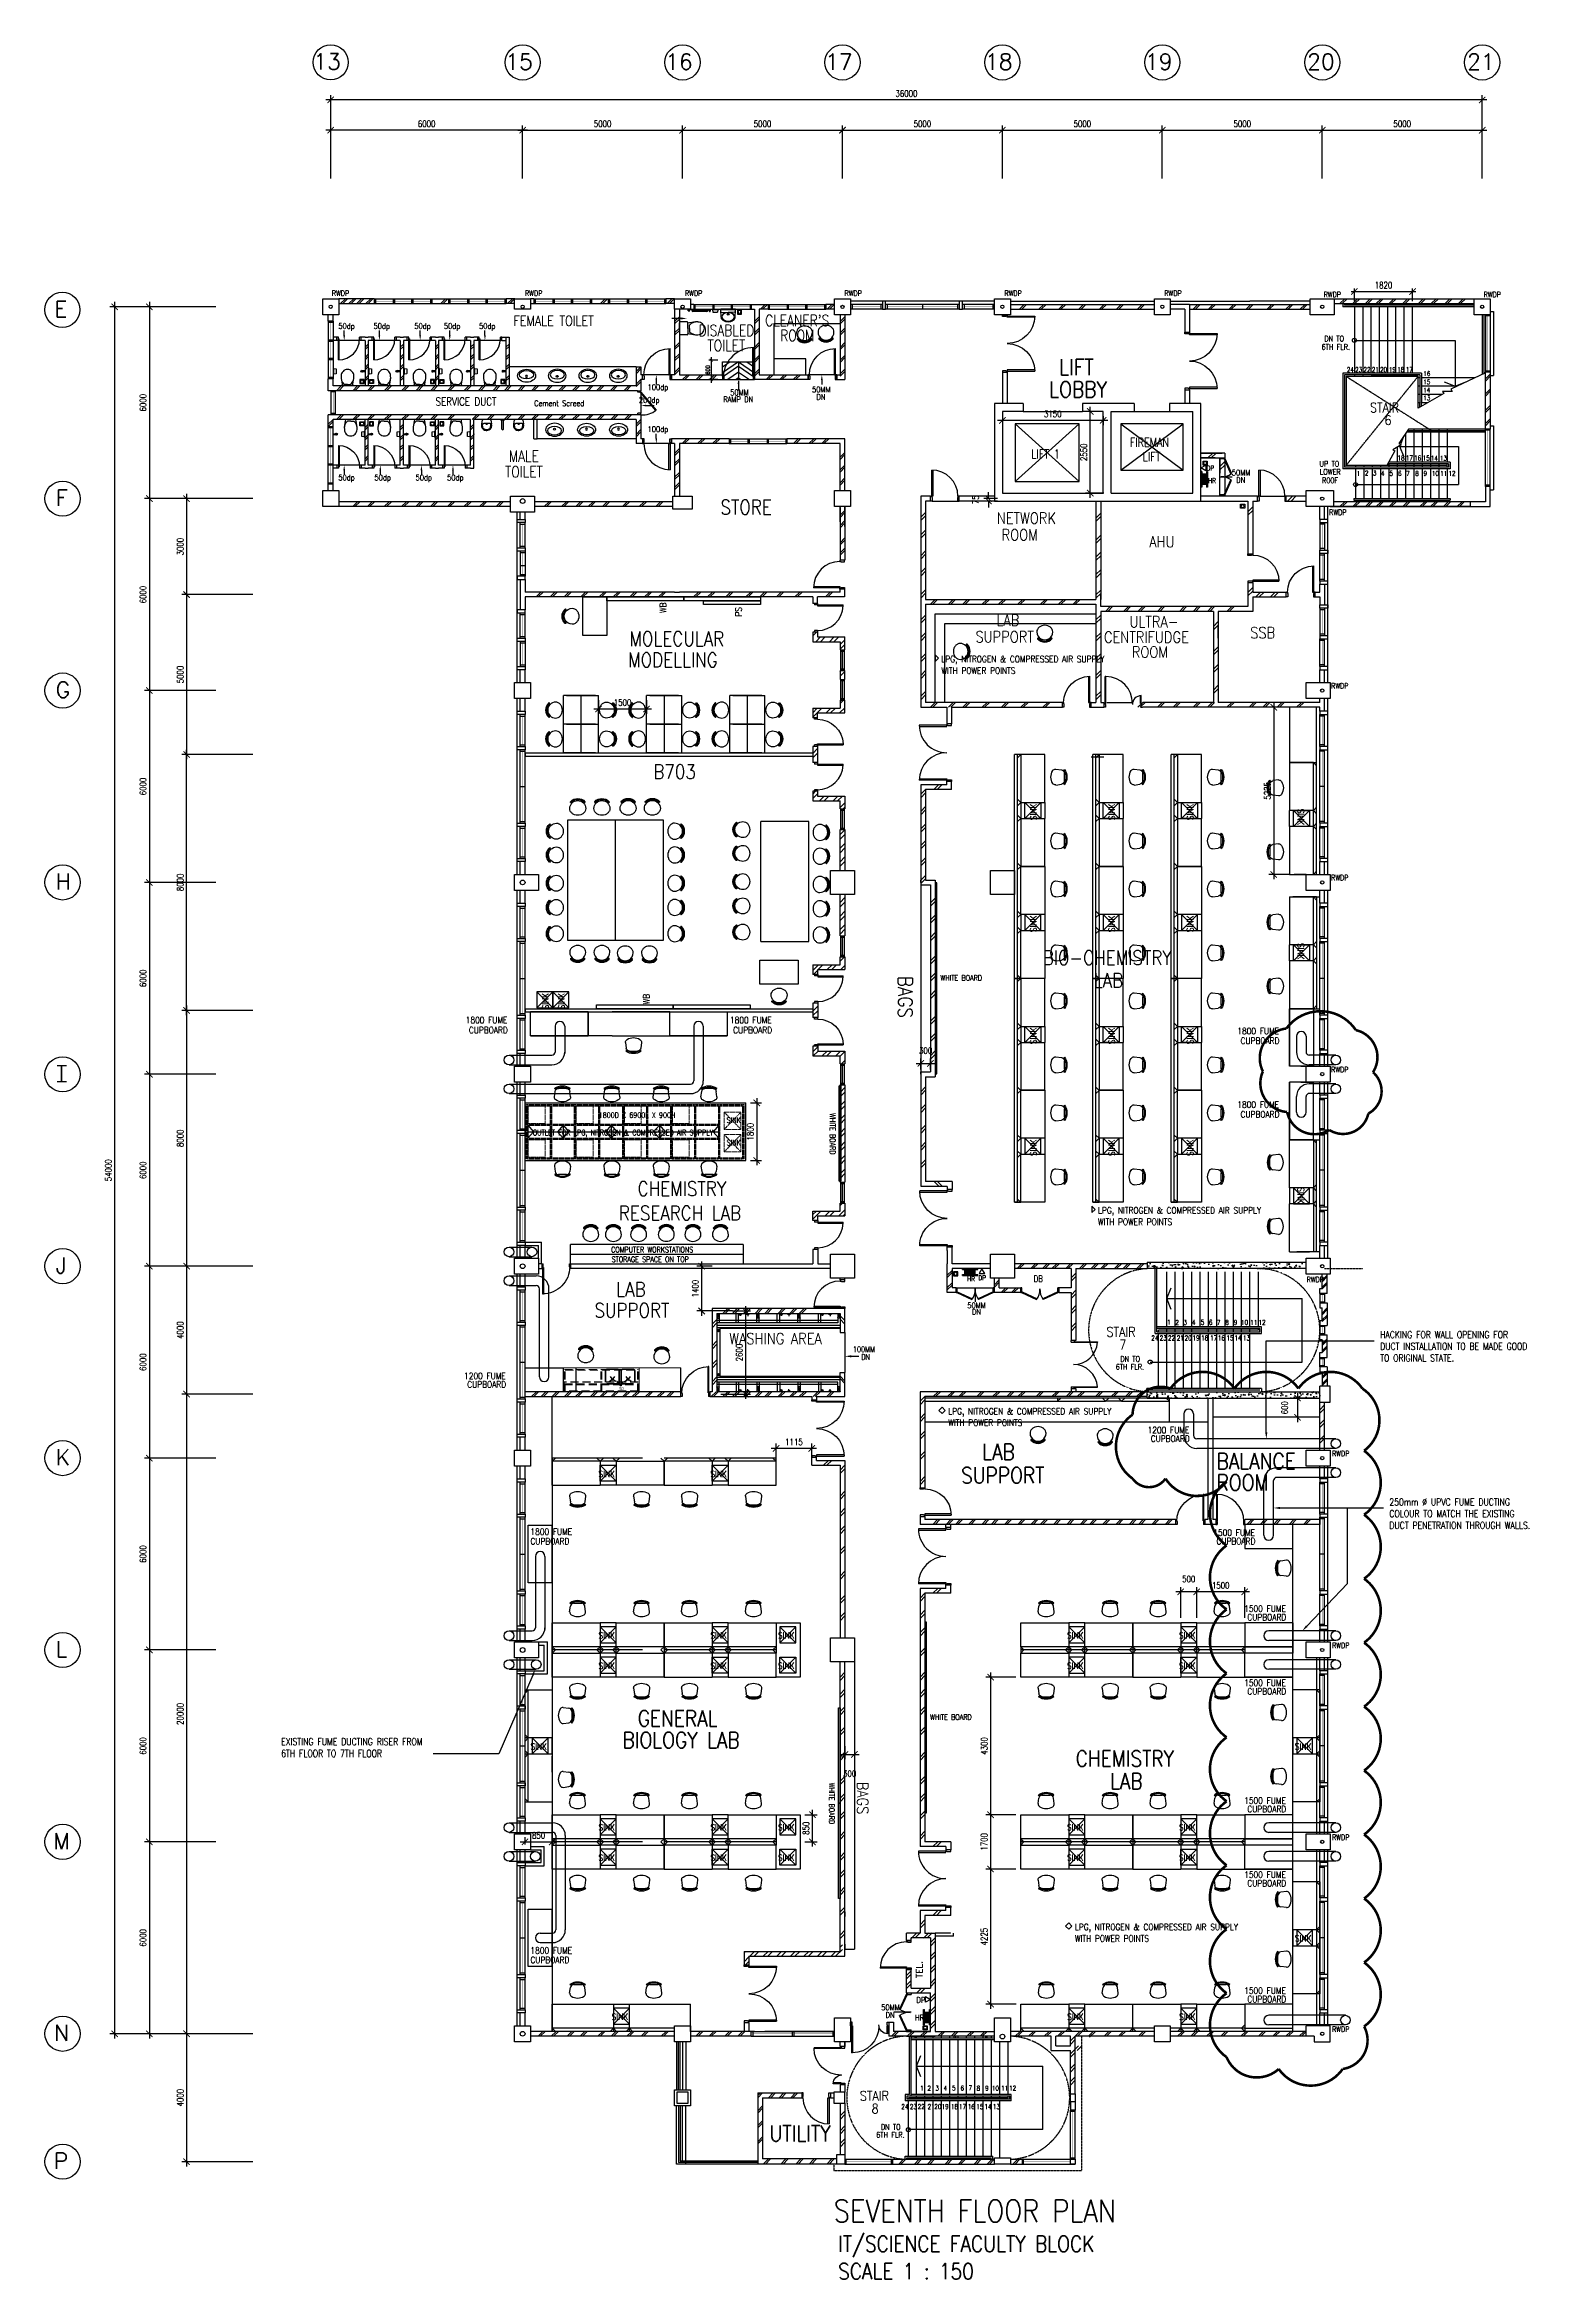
# Model space of a CAD drawing. Extents: x 2687779 to 2997471, y -863049 to -631414.
# Drawn here: x 2794081 to 2840495, y -701286 to -631414 of the extents above; entities that cross this region are included whole.
import ezdxf
from ezdxf.enums import TextEntityAlignment as Align

# ---------------------------------------------------------------- set-up
doc = ezdxf.new("R2010")
doc.units = 0
doc.header["$LTSCALE"] = 10
doc.header["$MEASUREMENT"] = 0
doc.header["$PDMODE"] = 34
for name, pattern in [('DASHED', [0.75, 0.5, -0.25]), ('DASHEDX2', [38.1, 25.4, -12.7]), ('DIVIDE', [1.25, 0.5, -0.25, 0, -0.25, 0, -0.25]), ('HIDDEN', [0.375, 0.25, -0.125]), ('HIDDEN2', [0.1875, 0.125, -0.0625])]:
    doc.linetypes.add(name, pattern=pattern)
doc.layers.get('0').update_dxf_attribs({"linetype": 'CONTINUOUS'})
doc.layers.get('DEFPOINTS').update_dxf_attribs({"linetype": 'CONTINUOUS'})
for name, color, linetype in [('-sprinkler h1', 240, 'CONTINUOUS'), ('BO', 7, 'CONTINUOUS'), ('COL', 3, 'CONTINUOUS'), ('DIM', 7, 'CONTINUOUS'), ('DOOR', 5, 'CONTINUOUS'), ('DR', 7, 'CONTINUOUS'), ('DRAIN', 1, 'CONTINUOUS'), ('DTEXT', 7, 'CONTINUOUS'), ('extension', 1, 'CONTINUOUS'), ('FIT', 5, 'CONTINUOUS'), ('FITT', 5, 'CONTINUOUS'), ('FURN', 1, 'CONTINUOUS'), ('FURN1', 7, 'CONTINUOUS'), ('GRID-T', 7, 'CONTINUOUS'), ('H', 1, 'CONTINUOUS'), ('hatch', 7, 'CONTINUOUS'), ('LINE', 7, 'CONTINUOUS'), ('partition', 7, 'CONTINUOUS'), ('PIPE', 5, 'DIVIDE'), ('PL', 5, 'CONTINUOUS'), ('rail', 1, 'CONTINUOUS'), ('RISERFUME', 1, 'CONTINUOUS'), ('RWDP', 145, 'CONTINUOUS'), ('SANI', 7, 'CONTINUOUS'), ('stair', 7, 'CONTINUOUS'), ('T25', 7, 'CONTINUOUS'), ('T50', 3, 'CONTINUOUS'), ('TEX', 2, 'CONTINUOUS'), ('TIMBER SKIRT', 1, 'CONTINUOUS'), ('txt', 7, 'CONTINUOUS'), ('WALL', 2, 'CONTINUOUS'), ('WIN', 5, 'CONTINUOUS')]:
    doc.layers.add(name, color=color, linetype=linetype)
doc.layers.get('-sprinkler h1').off()
doc.styles.add('ADEY', font='', dxfattribs={"height": 110})
doc.styles.add('DIMTEXT', font='romans.shx', dxfattribs={"width": 0.8, "height": 400})
doc.styles.add('ROMANS', font='romans.shx', dxfattribs={"width": 0.8, "height": 100})
doc.styles.get("Standard").update_dxf_attribs({"font": 'ROMANS.SHX'})
doc.styles.get('ADEY').set_extended_font_data('Arial Black')
doc.dimstyles.new('STANDARD$0', dxfattribs={"dimscale": 0, "dimtxt": 8, "dimasz": 6, "dimexe": 1, "dimexo": 1, "dimgap": 3, "dimtad": 1, "dimdec": 0, "dimlfac": -1, "dimrnd": 1, "dimzin": 0, "dimdsep": 46, "dimtxsty": 'Standard', "dimcen": 0, "dimclrd": 5, "dimclre": 250, "dimadec": 0, "dimazin": 0, "dimtfac": 1, "dimtdec": 4, "dimtofl": 0, "dimtmove": 0, "dimatfit": 3, "dimfxl": 1, "dimtolj": 1, "dimtzin": 0, "dimarcsym": 0})
pattern_1 = [(45, (-136982.45, 144815.9), (-212.132034, 212.132034), []), (45, (-136841.03, 144815.9), (-212.132034, 212.132034), [])]
pattern_2 = [(95, (764375.1, 145976.45), (275.776, 231.40354), [37.5, -412.5]), (40, (764375.1, 145976.45), (-314.996084, 216.884075), [30, -330]), (145.4514, (764398.08, 145995.73), (-39.219734, 448.28764), [31.870095, -350.571056]), (91.1842, (764304.4, 146047.16), (435.8465, 318.80688), [56.25, -618.75]), (141.6356, (764340.7, 146073.7), (-13.94951, 674.85584), [47.80514, -525.8565]), (36.1842, (764304.4, 146047.16), (-13.95003, 674.85583), [45, -495]), (66, (764357.42, 146064.83), (353.385786, 68.69124), [37.5, -412.5]), (11, (764357.42, 146064.83), (-170.354297, 342.40422), [30, -330]), (116.4514, (764386.87, 146070.56), (183.03181, 411.09531), [31.870095, -350.571056]), (82.5, (764375.1, 145976.45), (-113.396593, 121.994909), [0, -326, 0, -335, 0, -331.25]), (52.5, (764375.1, 145976.45), (-46.436471, 232.454725), [0, -191, 0, -318.5, 0, -126.25]), (12.5, (764296.26, 145897.6), (196.709084, 180.760381), [0, -125, 0, -390, 0, -517.5]), (2.5, (764260.9, 145862.25), (170.794992, 241.579903), [0, -162.5, 0, -259, 0, -367.5])]

msp = doc.modelspace()

# ---------------------------------------------------------------- texts
at = {"color": 7, "style": 'ROMANS', "width": 0.8}
for s, p in [('RAMP DN', (2815298.4, -642593.5)), ('50MM', (2815513.3, -642379.4))]:
    msp.add_text(s, height=180, dxfattribs=at).set_placement(p)
at = {"color": 4, "style": 'ROMANS', "width": 0.85}
for s, height, p in [('SEVENTH FLOOR PLAN', 700, (2818749.6, -699499)), ('IT/SCIENCE FACULTY BLOCK', 500, (2818886.6, -700427.2))]:
    msp.add_text(s, height=height, dxfattribs=at).set_placement(p)
at = {"color": 3, "style": 'ROMANS', "width": 0.85}
msp.add_text('SCALE 1 : 150', height=500, dxfattribs=at).set_placement((2818886.6, -701286.2))
at = {"layer": 'DIM', "style": 'ROMANS', "width": 0.8}
for s, p in [('DP', (2830403.7, -644727.2)), ('HR', (2830455.5, -645120.3)), ('HR', (2822917.8, -670078.9)), ('DP', (2823268.7, -670046))]:
    msp.add_text(s, height=150, dxfattribs=at).set_placement(p)
at = {"layer": 'FURN', "linetype": 'Continuous', "style": 'ROMANS', "width": 0.85}
for s, p in [('WB', (2813513.3, -649185.3)), ('PS', (2815873.3, -649296.6)), ('WB', (2812989.7, -661422.9))]:
    msp.add_text(s, height=200, rotation=90, dxfattribs=at).set_placement(p)
at = {"layer": 'FURN', "color": 7, "style": 'ROMANS', "width": 0.85}
for s, p in [('WITH POWER POINTS', (2822114.3, -651083.6)), ('LPG, NITROGEN & COMPRESSED AIR SUPPLY', (2822114.3, -650725.6)), ('LPG, NITROGEN & COMPRESSED AIR SUPPLY', (2827011.3, -667963.5)), ('WITH POWER POINTS', (2827011.3, -668321.5)), ('1200 FUME', (2807192.3, -673138.6)), ('CUPBOARD', (2807290.3, -673405.6)), ('LPG, NITROGEN & COMPRESSED AIR SUPPLY', (2822329.3, -674246.5)), ('WITH POWER POINTS', (2822329.3, -674604.5)), ('SINK', (2811392.8, -676202.5)), ('SINK', (2814892.8, -676202.5)), ('CUPBOARD', (2809266.3, -678308.2)), ('1800 FUME', (2809266.3, -678012.2)), ('SINK', (2811392.8, -681252.5)), ('SINK', (2814892.8, -681252.5)), ('SINK', (2817007.3, -681252.5)), ('SINK', (2826042.8, -681252.5)), ('SINK', (2829542.8, -681252.5)), ('SINK', (2811392.8, -682202.5)), ('SINK', (2814892.8, -682202.5)), ('SINK', (2817007.3, -682202.5)), ('SINK', (2826042.8, -682202.5)), ('SINK', (2829542.8, -682202.5)), ('SINK', (2809267.8, -684727.5)), ('SINK', (2833167.8, -684727.5)), ('SINK', (2811392.8, -687252.5)), ('SINK', (2814892.8, -687252.5)), ('SINK', (2817007.3, -687252.5)), ('SINK', (2826042.8, -687252.5)), ('SINK', (2829542.8, -687252.5)), ('SINK', (2811392.8, -688202.5)), ('SINK', (2814892.8, -688202.5)), ('SINK', (2817007.3, -688202.5)), ('SINK', (2826042.8, -688202.5)), ('SINK', (2829542.8, -688202.5)), ('LPG, NITROGEN & COMPRESSED AIR SUPPLY', (2826288.8, -690371.5)), ('1800 FUME', (2809266.3, -691104.2)), ('WITH POWER POINTS', (2826288.8, -690729.5)), ('SINK', (2833167.8, -690727.5)), ('CUPBOARD', (2809266.3, -691400.2)), ('SINK', (2811805.3, -693177.5)), ('SINK', (2826045.6, -693177.5)), ('SINK', (2829545.6, -693177.5))]:
    msp.add_text(s, height=200, dxfattribs=at).set_placement(p)
for rotation, p in [(90, (2825091.3, -655662.4)), (90, (2827541.3, -655662.4)), (90, (2829991.3, -655662.4)), (270, (2833252.8, -655303.9)), (90, (2825091.3, -659162.4)), (90, (2827541.3, -659162.4)), (90, (2829991.3, -659162.4)), (270, (2833252.8, -659503.9)), (90, (2809836.3, -661582.5)), (90, (2810336.3, -661582.5)), (90, (2825091.3, -662662.4)), (90, (2827541.3, -662662.4)), (90, (2829991.3, -662662.4)), (90, (2825091.3, -666162.4)), (90, (2827541.3, -666162.4)), (90, (2829991.3, -666162.4)), (270, (2833252.8, -667137.7))]:
    msp.add_text('SINK', height=200, rotation=rotation, dxfattribs=at).set_placement(p)
at = {"layer": 'FURN', "color": 7, "linetype": 'Continuous', "style": 'ROMANS', "width": 0.7}
for s, p in [('WHITE BOARD ', (2822089.2, -660678.4)), ('1800D X 6900L X 900H', (2811403.8, -664971.4)), ('SINK ', (2815400.9, -665126.9)), ('OUTLET FOR LPG, NITROGEN & COMPRESSED AIR SUPPLY ', (2809339.9, -665516.4)), ('SINK ', (2815400.9, -665829.7)), ('COMPUTER WORKSTATIONS ', (2811789.1, -669177.5)), ('STORAGE SPACE ON TOP ', (2811805.1, -669478.5)), ('WHITE BOARD ', (2821764.2, -683790.9))]:
    msp.add_text(s, height=170, dxfattribs=at).set_placement(p)
at = {"layer": 'FURN', "linetype": 'Continuous', "style": 'ROMANS', "width": 0.85}
for s, p in [('1800 FUME', (2807244.3, -662013.6)), ('CUPBOARD', (2807342.3, -662326.6)), ('1800 FUME', (2815506.3, -662013.6)), ('CUPBOARD', (2815604.3, -662326.6)), ('1800 FUME', (2831368.7, -662355.4)), ('CUPBOARD', (2831466.7, -662659.4)), ('1800 FUME', (2831368.7, -664655.4)), ('CUPBOARD', (2831466.7, -664959.4)), ('1200 FUME', (2828562.3, -674833.6)), ('CUPBOARD', (2828660.3, -675100.6)), ('1500 FUME', (2830616.8, -678038.6)), ('CUPBOARD', (2830714.8, -678305.6)), ('1500 FUME', (2831581.3, -680416.6)), ('CUPBOARD', (2831679.3, -680683.6)), ('1500 FUME', (2831581.3, -682734.6)), ('CUPBOARD', (2831679.3, -683001.6)), ('1500 FUME', (2831581.3, -686416.6)), ('CUPBOARD', (2831679.3, -686683.6)), ('1500 FUME', (2831581.3, -688734.6)), ('CUPBOARD', (2831679.3, -689001.6)), ('1500 FUME', (2831581.3, -692359.6)), ('CUPBOARD', (2831679.3, -692626.6))]:
    msp.add_text(s, height=200, dxfattribs=at).set_placement(p)
at = {"layer": 'FURN', "color": 7, "linetype": 'Continuous', "style": 'ROMANS', "width": 0.7}
for p in [(2818629.9, -664819.8), (2818604.9, -685757.3)]:
    msp.add_text('WHITE BOARD ', height=170, rotation=270, dxfattribs=at).set_placement(p)
at = {"layer": 'FURN', "color": 7, "linetype": 'Continuous', "char_height": 220, "width": 5025, "attachment_point": 1, "style": 'DIMTEXT'}
for s, insert in [('\\A1;HACKING FOR WALL OPENING FOR DUCT INSTALLATION TO BE MADE GOOD TO ORIGINAL STATE.', (2835833, -671638.3, 0)), ('\\A1;250mm %%C UPVC FUME DUCTING COLOUR TO MATCH THE EXISTING DUCT PENETRATION THROUGH WALLS.', (2836120, -676867, 0)), ('\\A1;EXISTING FUME DUCTING RISER FROM 6TH FLOOR TO 7TH FLOOR', (2801474, -684368, 0))]:
    msp.add_mtext(s, dxfattribs=dict(at, insert=insert))
at = {"layer": 'FURN', "insert": (2812035.5, -673394.3), "char_height": 80, "width": 577.511, "attachment_point": 1, "style": 'ADEY'}
msp.add_mtext('{\\fArial|b0|i0|c0|p34;SD}', dxfattribs=at)
at = {"layer": 'GRID-T', "color": 3, "style": 'ROMANS'}
for s, p in [('13', (2802482, -632189.3)), ('16', (2813481.9, -632194.8)), ('17', (2818481.9, -632194.8)), ('18', (2823481.9, -632194.8)), ('19', (2828481.9, -632194.8)), ('20', (2833552.4, -632194.8)), ('21', (2838552.4, -632194.8)), ('E', (2794380.6, -639928.9)), ('F', (2794423.8, -645833.9)), ('G', (2794423.8, -651833.9)), ('H', (2794423.8, -657833.9)), ('I', (2794521.2, -663833.9)), ('J', (2794423.8, -669833.9)), ('K', (2794423.8, -675833.9)), ('L', (2794423.8, -681833.9)), ('M', (2794354.1, -687833.9)), ('N', (2794378, -693833.9)), ('P', (2794364.8, -697833.9))]:
    msp.add_text(s, height=500, dxfattribs=at).set_placement(p)
at = {"layer": 'GRID-T', "color": 3, "linetype": 'Continuous', "style": 'ROMANS'}
msp.add_text('15', height=500, dxfattribs=at).set_placement((2808481.9, -632194.8))
at = {"layer": 'RWDP', "color": 142, "style": 'ROMANS', "width": 0.7}
for p in [(2803057.2, -639269.5), (2809098.1, -639269.5), (2814098.1, -639269.5), (2819085.5, -639269.5), (2824085.5, -639269.5), (2829085.5, -639269.5), (2834064.8, -639309.8), (2839064.8, -639309.8), (2834238.8, -646121.7), (2834298.8, -651545.7), (2834298.8, -657545.7), (2834298.8, -663545.7), (2833531.1, -670109.6), (2834329.1, -675550.6), (2834329.1, -681550.6), (2834329.1, -687550.6), (2834329.1, -693550.6)]:
    msp.add_text('RWDP', height=170, dxfattribs=at).set_placement(p)
at = {"layer": 'stair', "color": 7, "linetype": 'Continuous', "style": 'ROMANS'}
for s, height, width, p in [('DN TO', 175, 0.8, (2834088.7, -640693.1)), ('6TH FLR.', 175, 0.8, (2834001.8, -640951.4)), ('24', 150, 0.7, (2834790.4, -641648.1)), ('23', 150, 0.7, (2835050.4, -641648.1)), ('22', 150, 0.7, (2835310.4, -641648.1)), ('21', 150, 0.7, (2835570.4, -641648.1)), ('20', 150, 0.7, (2835830.4, -641648.1)), ('19', 150, 0.7, (2836106.4, -641648.1)), ('18', 150, 0.7, (2836367.4, -641648.1)), ('17', 150, 0.7, (2836633.4, -641648.1)), ('16', 150, 0.7, (2837180.1, -641771.4)), ('15', 150, 0.7, (2837180.1, -642031.4)), ('14', 150, 0.7, (2837180.1, -642291.4)), ('13', 150, 0.7, (2837180.1, -642533.4)), ('UP TO', 175, 0.8, (2833936.1, -644607.9)), ('LOWER ', 175, 0.8, (2833945.5, -644857.2)), ('1', 150, 0.7, (2835097.1, -644895.7)), ('2', 150, 0.7, (2835354.7, -644885.2)), ('3', 150, 0.7, (2835604.2, -644885.2)), ('4', 150, 0.7, (2835857.7, -644890.4)), ('5', 150, 0.7, (2836124.2, -644890.4)), ('18', 150, 0.7, (2836376.2, -644413.4)), ('6', 150, 0.7, (2836390.6, -644890.4)), ('7', 150, 0.7, (2836644.2, -644895.7)), ('17', 150, 0.7, (2836636.5, -644413.4)), ('16', 150, 0.7, (2836896.5, -644413.4)), ('8', 150, 0.7, (2836928.4, -644895.7)), ('15', 150, 0.7, (2837162.9, -644413.4)), ('9', 150, 0.7, (2837188.4, -644895.7)), ('14', 150, 0.7, (2837416.5, -644418.7)), ('10', 150, 0.7, (2837448.8, -644895.7)), ('13', 150, 0.7, (2837700.8, -644418.7)), ('11', 150, 0.7, (2837708.8, -644895.7)), ('12', 150, 0.7, (2837968.8, -644895.7)), ('R00F', 175, 0.8, (2834014.5, -645125.2)), ('1', 150, 0.7, (2829170.2, -671433.2)), ('2', 150, 0.7, (2829429.7, -671443.7)), ('3', 150, 0.7, (2829684.3, -671443.7)), ('4', 150, 0.7, (2829944.8, -671438.4)), ('5', 150, 0.7, (2830224.3, -671438.4)), ('6', 150, 0.7, (2830477.7, -671438.4)), ('7', 150, 0.7, (2830731.3, -671443.2)), ('8', 150, 0.7, (2830990.8, -671440.7)), ('9', 150, 0.7, (2831257.2, -671440.7)), ('10', 150, 0.7, (2831481.8, -671441.7)), ('11', 150, 0.7, (2831769.8, -671441.7)), ('12', 150, 0.7, (2832029.8, -671441.7)), ('100MM ', 175, 0.8, (2819350.8, -672293.8)), ('24', 150, 0.7, (2828678.4, -671928.4)), ('23', 150, 0.7, (2828939.1, -671928.4)), ('22', 150, 0.7, (2829199.1, -671928.4)), ('21', 150, 0.7, (2829472.4, -671928.4)), ('20', 150, 0.7, (2829719.1, -671928.4)), ('19', 150, 0.7, (2829966.9, -671928.4)), ('18', 150, 0.7, (2830234.8, -671928.4)), ('17', 150, 0.7, (2830517.5, -671928.4)), ('16', 150, 0.7, (2830759, -671928.4)), ('15', 150, 0.7, (2831026.6, -671928.4)), ('14', 150, 0.7, (2831280.8, -671928.4)), ('13', 150, 0.7, (2831544.5, -671928.4)), ('DN', 175, 0.8, (2819608.7, -672531.8)), ('6TH FLR.', 175, 0.8, (2827564.3, -672843)), ('DN TO', 175, 0.8, (2827710.4, -672593.7)), ('4', 150, 0.7, (2822180.3, -695381.5)), ('4', 150, 0.7, (2822180.3, -695381.5)), ('5', 150, 0.7, (2822446.7, -695381.5)), ('5', 150, 0.7, (2822446.7, -695381.5)), ('6', 150, 0.7, (2822713.2, -695381.5)), ('6', 150, 0.7, (2822713.2, -695381.5)), ('7', 150, 0.7, (2822966.7, -695376.2)), ('7', 150, 0.7, (2822966.7, -695376.2)), ('24', 150, 0.7, (2820862.3, -695962.4)), ('23', 150, 0.7, (2821129.7, -695962.4)), ('22', 150, 0.7, (2821373.3, -695960.9)), ('1', 150, 0.7, (2821452.6, -695386.2)), ('1', 150, 0.7, (2821452.6, -695386.2)), ('2', 150, 0.7, (2821677.2, -695386.7)), ('2', 150, 0.7, (2821677.2, -695386.7)), ('21', 150, 0.7, (2821684, -695962.4)), ('20', 150, 0.7, (2821893.3, -695960.9)), ('3', 150, 0.7, (2821926.7, -695386.7)), ('3', 150, 0.7, (2821926.7, -695386.7)), ('19', 150, 0.7, (2822122.1, -695962.4)), ('18', 150, 0.7, (2822415.7, -695962.4)), ('17', 150, 0.7, (2822666.5, -695962.4)), ('16', 150, 0.7, (2822939, -695962.4)), ('8', 150, 0.7, (2823216.2, -695386.7)), ('8', 150, 0.7, (2823216.2, -695386.7)), ('15', 150, 0.7, (2823206.6, -695962.4)), ('14', 150, 0.7, (2823460.8, -695962.4)), ('9', 150, 0.7, (2823482.7, -695386.7)), ('9', 150, 0.7, (2823482.7, -695386.7)), ('10', 150, 0.7, (2823694.6, -695384.8)), ('10', 150, 0.7, (2823694.6, -695384.8)), ('13', 150, 0.7, (2823724.5, -695962.4)), ('11', 150, 0.7, (2823982.7, -695384.8)), ('11', 150, 0.7, (2823982.7, -695384.8)), ('12', 150, 0.7, (2824233.7, -695384.8)), ('DN TO', 175, 0.8, (2820223.8, -696607.7)), ('6TH FLR.', 175, 0.8, (2820077.7, -696857.1))]:
    msp.add_text(s, height=height, dxfattribs=dict(at, width=width)).set_placement(p)
at = {"layer": 'T25', "color": 2, "style": 'ROMANS', "width": 0.8}
msp.add_text('DB', height=200, dxfattribs=at).set_placement((2824999.4, -670101.3))
at = {"layer": 'T25', "color": 2, "style": 'ROMANS'}
msp.add_text('TEL.', height=200, rotation=90, dxfattribs=at).set_placement((2821521.9, -691866.8))
at = {"layer": 'T50', "color": 3, "style": 'DIMTEXT', "width": 0.8}
for s, height, p in [('FEMALE TOILET', 320, (2809991.6, -640048.2)), ("CLEANER'S", 350, (2817607.7, -640035.6, 3887.4)), ('DISABLED', 350, (2815393, -640349.2, 3887.4)), ('TOILET', 350, (2815393, -640818.2, 3887.4)), ('ROOM', 350, (2817607.7, -640504.6, 3887.4)), ('MALE', 350, (2809062.9, -644282.1, 3887.4)), ('TOILET', 350, (2809062.9, -644766.5, 3887.4))]:
    msp.add_text(s, height=height, dxfattribs=at).set_placement(p, align=Align.MIDDLE)
at = {"layer": 'T50', "color": 4, "style": 'ROMANS', "width": 0.85}
for s, height, p in [('LIFT', 500, (2825801.2, -641749.3)), ('LOBBY', 500, (2825488.2, -642441.7)), ('LAB', 350, (2823836, -649579.8))]:
    msp.add_text(s, height=height, dxfattribs=at).set_placement(p)
at = {"layer": 'T50', "color": 2, "style": 'ROMANS', "width": 0.85}
for s, p in [('STAIR', (2835515.6, -642912.5)), ('6', (2835970.1, -643303.7)), ('STAIR', (2827277.6, -671811.8)), ('7', (2827676.8, -672211.7)), ('STAIR', (2819567.5, -695700.3)), ('8', (2819933.2, -696100.2))]:
    msp.add_text(s, height=300, dxfattribs=at).set_placement(p)
at = {"layer": 'T50', "color": 3, "style": 'ROMANS', "width": 0.85}
for s, height, p in [('STORE', 450, (2815206.8, -646099.4)), ('NETWORK', 350, (2823847.4, -646393.1)), ('ROOM', 350, (2823998.4, -646914.6)), ('AHU', 350, (2828614.3, -647129.8)), ('MOLECULAR', 450, (2812356, -650215.5)), ('SUPPORT', 350, (2823180.6, -650101.2)), ('CENTRIFUDGE', 350, (2827198.5, -650117)), ('ULTRA-', 350, (2827995.3, -649634.5)), ('SSB', 350, (2831771.8, -649974.5)), ('MODELLING', 450, (2812319.9, -650873.7)), ('ROOM', 350, (2828068.3, -650579.5)), ('B703', 450, (2813110, -654373)), ('BIO-CHEMISTRY', 450, (2825282.5, -660189)), ('LAB', 450, (2826876.1, -660893.3)), ('CHEMISTRY', 450, (2812616.7, -667407.3)), ('RESEARCH LAB', 450, (2812031.6, -668171)), ('SUPPORT', 450, (2811267.9, -671210.4)), ('LAB', 450, (2811948.8, -670553.9)), ('WASHING AREA', 350, (2815482.5, -672047.9))]:
    msp.add_text(s, height=height, dxfattribs=at).set_placement(p)
for height, p in [(450, (2820762, -660533.8)), (350, (2819479.3, -685727.6))]:
    msp.add_text('BAGS', height=height, rotation=270, dxfattribs=at).set_placement(p)
at = {"layer": 'T50', "style": 'ROMANS', "width": 0.85}
for s, p in [('LAB ', (2823391.3, -675666.7)), ('BALANCE', (2830718.3, -675955.6)), ('SUPPORT', (2822733.7, -676396.6)), ('ROOM', (2830717.7, -676621.5)), ('GENERAL', (2812622.2, -683996.4)), ('BIOLOGY LAB', (2812148.8, -684673.7)), ('CHEMISTRY', (2826313, -685254)), ('LAB', (2827386.7, -685958.3)), ('UTILITY', (2816743.1, -696974.1))]:
    msp.add_text(s, height=500, dxfattribs=at).set_placement(p)
at = {"layer": 'T50', "color": 4, "style": 'ROMANS', "width": 0.85}
msp.add_text('BAGS', height=350, rotation=270, dxfattribs=at).set_placement((2819479.3, -685727.6))
at = {"layer": 'TEX', "color": 1, "ltscale": 0.5, "style": 'ROMANS', "width": 0.75}
for p in [(2803262, -640297.2), (2804362, -640297.2), (2805637, -640297.2), (2806562, -640297.2), (2807662, -640297.2), (2803262, -645035.8), (2804391, -645035.8), (2805676, -645035.8), (2806663, -645035.8)]:
    msp.add_text('50dp', height=175, dxfattribs=at).set_placement(p)
at = {"layer": 'TEX', "color": 7, "ltscale": 0.5, "style": 'ROMANS', "width": 0.75}
for s, p in [('100dp', (2812930.1, -642210.8)), ('50MM ', (2818071, -642283.2)), ('200dp', (2812658.4, -642611.3)), ('DN', (2818208.5, -642516.6)), ('100dp', (2812930.1, -643522.2)), ('50MM ', (2831193.5, -644880.4)), ('50MM ', (2831193.5, -644880.4)), ('DN', (2831331.1, -645113.8)), ('DN', (2831331.1, -645113.8)), ('50MM ', (2822925.5, -670921.9)), ('DN', (2823068.6, -671123.2)), ('50MM ', (2820234.2, -692872.9)), ('50MM ', (2820234.2, -692872.9)), ('DN', (2820371.7, -693106.3)), ('DN', (2820371.7, -693106.3)), ('HR', (2821290.1, -693191)), ('DP', (2821334.7, -692639.7))]:
    msp.add_text(s, height=175, dxfattribs=at).set_placement(p)
at = {"layer": 'txt', "color": 3, "ltscale": 10, "style": 'ROMANS', "width": 0.8}
msp.add_text('SERVICE DUCT', height=250, dxfattribs=at).set_placement((2807252, -642572.2, 3887.4), align=Align.MIDDLE)
at = {"layer": 'WALL', "color": 7, "style": 'ROMANS', "width": 0.8}
msp.add_text('Cement Screed', height=180, dxfattribs=at).set_placement((2809383.4, -642716.5))

# ---------------------------------------------------------------- blocks, each defined once
blk = doc.blocks.new('FG')
at = {"layer": 'LINE', "linetype": 'Continuous'}
for points in [[(0, 0), (50, 0), (50, 100), (0, 100)], [(600, 0), (650, 0), (650, 100), (600, 100)]]:
    blk.add_lwpolyline(points, close=True, dxfattribs=at)
at = {"layer": 'LINE', "color": 5, "linetype": 'Continuous'}
for points in [[(600, 100), (50, 100)], [(50, 0), (600, 0)]]:
    blk.add_lwpolyline(points, dxfattribs=at)
at = {"layer": 'LINE', "color": 1, "linetype": 'Continuous'}
blk.add_lwpolyline([(50, 50), (600, 50)], dxfattribs=at)
blk = doc.blocks.new('_ARCHTICK')
at = {"color": 0, "linetype": 'ByBlock', "const_width": 0.15}
blk.add_lwpolyline([(-0.5, -0.5), (0.5, 0.5)], dxfattribs=at)
blk = doc.blocks.new('*D425')
at = {"layer": 'DEFPOINTS', "color": 0, "transparency": 16777216}
for p in [(2814022, -634087), (2809022, -635743), (2814022, -635743)]:
    blk.add_point(p, dxfattribs=at)
at = {"layer": 'DIM', "color": 7, "lineweight": -2, "transparency": 16777216}
for p, q in [((2808872, -634087), (2814172, -634087)), ((2809022, -635593), (2809022, -633937)), ((2814022, -635593), (2814022, -633937))]:
    blk.add_line(p, q, dxfattribs=at)
at = {"layer": 'DIM', "color": 7, "lineweight": -2, "transparency": 16777216, "xscale": 200, "yscale": 200, "zscale": 200, "rotation": 180}
blk.add_blockref('_ARCHTICK', (2809022, -634087), dxfattribs=at)
at = {"layer": 'DIM', "color": 7, "lineweight": -2, "transparency": 16777216, "xscale": 200, "yscale": 200, "zscale": 200}
blk.add_blockref('_ARCHTICK', (2814022, -634087), dxfattribs=at)
at = {"layer": 'DIM', "color": 7, "transparency": 16777216, "insert": (2811522, -633887), "char_height": 200, "attachment_point": 5, "style": 'ROMANS'}
blk.add_mtext('\\A1;5000', dxfattribs=at)
blk = doc.blocks.new('*D426')
at = {"layer": 'DEFPOINTS', "color": 0, "transparency": 16777216}
for p in [(2819022, -634087), (2814022, -635743), (2819022, -635743)]:
    blk.add_point(p, dxfattribs=at)
at = {"layer": 'DIM', "color": 7, "lineweight": -2, "transparency": 16777216}
for p, q in [((2813872, -634087), (2819172, -634087)), ((2814022, -635593), (2814022, -633937)), ((2819022, -635593), (2819022, -633937))]:
    blk.add_line(p, q, dxfattribs=at)
at = {"layer": 'DIM', "color": 7, "lineweight": -2, "transparency": 16777216, "xscale": 200, "yscale": 200, "zscale": 200, "rotation": 180}
blk.add_blockref('_ARCHTICK', (2814022, -634087), dxfattribs=at)
at = {"layer": 'DIM', "color": 7, "lineweight": -2, "transparency": 16777216, "xscale": 200, "yscale": 200, "zscale": 200}
blk.add_blockref('_ARCHTICK', (2819022, -634087), dxfattribs=at)
at = {"layer": 'DIM', "color": 7, "transparency": 16777216, "insert": (2816522, -633887), "char_height": 200, "attachment_point": 5, "style": 'ROMANS'}
blk.add_mtext('\\A1;5000', dxfattribs=at)
blk = doc.blocks.new('*D427')
at = {"layer": 'DEFPOINTS', "color": 0, "transparency": 16777216}
for p in [(2824022, -634087), (2819022, -635743), (2824022, -635743)]:
    blk.add_point(p, dxfattribs=at)
at = {"layer": 'DIM', "color": 7, "lineweight": -2, "transparency": 16777216}
for p, q in [((2818872, -634087), (2824172, -634087)), ((2819022, -635593), (2819022, -633937)), ((2824022, -635593), (2824022, -633937))]:
    blk.add_line(p, q, dxfattribs=at)
at = {"layer": 'DIM', "color": 7, "lineweight": -2, "transparency": 16777216, "xscale": 200, "yscale": 200, "zscale": 200, "rotation": 180}
blk.add_blockref('_ARCHTICK', (2819022, -634087), dxfattribs=at)
at = {"layer": 'DIM', "color": 7, "lineweight": -2, "transparency": 16777216, "xscale": 200, "yscale": 200, "zscale": 200}
blk.add_blockref('_ARCHTICK', (2824022, -634087), dxfattribs=at)
at = {"layer": 'DIM', "color": 7, "transparency": 16777216, "insert": (2821522, -633887), "char_height": 200, "attachment_point": 5, "style": 'ROMANS'}
blk.add_mtext('\\A1;5000', dxfattribs=at)
blk = doc.blocks.new('*D428')
at = {"layer": 'DEFPOINTS', "color": 0, "transparency": 16777216}
for p in [(2829022, -634087), (2824022, -635743), (2829022, -635743)]:
    blk.add_point(p, dxfattribs=at)
at = {"layer": 'DIM', "color": 7, "lineweight": -2, "transparency": 16777216}
for p, q in [((2823872, -634087), (2829172, -634087)), ((2824022, -635593), (2824022, -633937)), ((2829022, -635593), (2829022, -633937))]:
    blk.add_line(p, q, dxfattribs=at)
at = {"layer": 'DIM', "color": 7, "lineweight": -2, "transparency": 16777216, "xscale": 200, "yscale": 200, "zscale": 200, "rotation": 180}
blk.add_blockref('_ARCHTICK', (2824022, -634087), dxfattribs=at)
at = {"layer": 'DIM', "color": 7, "lineweight": -2, "transparency": 16777216, "xscale": 200, "yscale": 200, "zscale": 200}
blk.add_blockref('_ARCHTICK', (2829022, -634087), dxfattribs=at)
at = {"layer": 'DIM', "color": 7, "transparency": 16777216, "insert": (2826522, -633887), "char_height": 200, "attachment_point": 5, "style": 'ROMANS'}
blk.add_mtext('\\A1;5000', dxfattribs=at)
blk = doc.blocks.new('*D429')
at = {"layer": 'DEFPOINTS', "color": 0, "transparency": 16777216}
for p in [(2834022, -634087), (2829022, -635743), (2834022, -635743)]:
    blk.add_point(p, dxfattribs=at)
at = {"layer": 'DIM', "color": 7, "lineweight": -2, "transparency": 16777216}
for p, q in [((2828872, -634087), (2834172, -634087)), ((2829022, -635593), (2829022, -633937)), ((2834022, -635593), (2834022, -633937))]:
    blk.add_line(p, q, dxfattribs=at)
at = {"layer": 'DIM', "color": 7, "lineweight": -2, "transparency": 16777216, "xscale": 200, "yscale": 200, "zscale": 200, "rotation": 180}
blk.add_blockref('_ARCHTICK', (2829022, -634087), dxfattribs=at)
at = {"layer": 'DIM', "color": 7, "lineweight": -2, "transparency": 16777216, "xscale": 200, "yscale": 200, "zscale": 200}
blk.add_blockref('_ARCHTICK', (2834022, -634087), dxfattribs=at)
at = {"layer": 'DIM', "color": 7, "transparency": 16777216, "insert": (2831522, -633887), "char_height": 200, "attachment_point": 5, "style": 'ROMANS'}
blk.add_mtext('\\A1;5000', dxfattribs=at)
blk = doc.blocks.new('*D430')
at = {"layer": 'DEFPOINTS', "color": 0, "transparency": 16777216}
for p in [(2839022, -634087), (2834022, -635743), (2839022, -635743)]:
    blk.add_point(p, dxfattribs=at)
at = {"layer": 'DIM', "color": 7, "lineweight": -2, "transparency": 16777216}
for p, q in [((2833872, -634087), (2839172, -634087)), ((2834022, -635593), (2834022, -633937)), ((2839022, -635593), (2839022, -633937))]:
    blk.add_line(p, q, dxfattribs=at)
at = {"layer": 'DIM', "color": 7, "lineweight": -2, "transparency": 16777216, "xscale": 200, "yscale": 200, "zscale": 200, "rotation": 180}
blk.add_blockref('_ARCHTICK', (2834022, -634087), dxfattribs=at)
at = {"layer": 'DIM', "color": 7, "lineweight": -2, "transparency": 16777216, "xscale": 200, "yscale": 200, "zscale": 200}
blk.add_blockref('_ARCHTICK', (2839022, -634087), dxfattribs=at)
at = {"layer": 'DIM', "color": 7, "transparency": 16777216, "insert": (2836522, -633887), "char_height": 200, "attachment_point": 5, "style": 'ROMANS'}
blk.add_mtext('\\A1;5000', dxfattribs=at)
blk = doc.blocks.new('*D431')
at = {"layer": 'DEFPOINTS', "color": 0, "transparency": 16777216}
for p in [(2803022, -633141), (2803022, -635743), (2839022, -635743)]:
    blk.add_point(p, dxfattribs=at)
at = {"layer": 'DIM', "color": 7, "lineweight": -2, "transparency": 16777216}
for p, q in [((2803022, -635593), (2803022, -632991)), ((2839022, -635593), (2839022, -632991)), ((2839172, -633141), (2802872, -633141))]:
    blk.add_line(p, q, dxfattribs=at)
at = {"layer": 'DIM', "color": 7, "lineweight": -2, "transparency": 16777216, "xscale": 200, "yscale": 200, "zscale": 200}
for p, rotation in [((2803022, -633141), 180.0000000117509), ((2839022, -633141), 1.175084030080598e-08)]:
    blk.add_blockref('_ARCHTICK', p, dxfattribs=dict(at, rotation=rotation))
at = {"layer": 'DIM', "color": 7, "transparency": 16777216, "insert": (2821022, -632941), "char_height": 200, "attachment_point": 5, "rotation": 0, "style": 'ROMANS'}
blk.add_mtext('\\A1;36000', dxfattribs=at)
blk = doc.blocks.new('*D432')
at = {"layer": 'DEFPOINTS', "color": 0, "transparency": 16777216}
for p in [(2799578, -639608), (2797354, -645608), (2799578, -645608)]:
    blk.add_point(p, dxfattribs=at)
at = {"layer": 'DIM', "color": 7, "lineweight": -2, "transparency": 16777216}
for p, q in [((2799428, -639608), (2797204, -639608)), ((2797354, -639458), (2797354, -645758)), ((2799428, -645608), (2797204, -645608))]:
    blk.add_line(p, q, dxfattribs=at)
at = {"layer": 'DIM', "color": 7, "lineweight": -2, "transparency": 16777216, "xscale": 200, "yscale": 200, "zscale": 200}
for p, rotation in [((2797354, -639608), 90), ((2797354, -645608), 270)]:
    blk.add_blockref('_ARCHTICK', p, dxfattribs=dict(at, rotation=rotation))
at = {"layer": 'DIM', "color": 7, "transparency": 16777216, "insert": (2797154, -642608), "char_height": 200, "attachment_point": 5, "rotation": 90, "style": 'ROMANS'}
blk.add_mtext('\\A1;6000', dxfattribs=at)
blk = doc.blocks.new('*D433')
at = {"layer": 'DEFPOINTS', "color": 0, "transparency": 16777216}
for p in [(2799578, -645608), (2797354, -651608), (2799578, -651608)]:
    blk.add_point(p, dxfattribs=at)
at = {"layer": 'DIM', "color": 7, "lineweight": -2, "transparency": 16777216}
for p, q in [((2799428, -645608), (2797204, -645608)), ((2797354, -645458), (2797354, -651758)), ((2799428, -651608), (2797204, -651608))]:
    blk.add_line(p, q, dxfattribs=at)
at = {"layer": 'DIM', "color": 7, "lineweight": -2, "transparency": 16777216, "xscale": 200, "yscale": 200, "zscale": 200}
for p, rotation in [((2797354, -645608), 90), ((2797354, -651608), 270)]:
    blk.add_blockref('_ARCHTICK', p, dxfattribs=dict(at, rotation=rotation))
at = {"layer": 'DIM', "color": 7, "transparency": 16777216, "insert": (2797154, -648608), "char_height": 200, "attachment_point": 5, "rotation": 90, "style": 'ROMANS'}
blk.add_mtext('\\A1;6000', dxfattribs=at)
blk = doc.blocks.new('*D434')
at = {"layer": 'DEFPOINTS', "color": 0, "transparency": 16777216}
for p in [(2799578, -651608), (2797354, -657608), (2799578, -657608)]:
    blk.add_point(p, dxfattribs=at)
at = {"layer": 'DIM', "color": 7, "lineweight": -2, "transparency": 16777216}
for p, q in [((2799428, -651608), (2797204, -651608)), ((2797354, -651458), (2797354, -657758)), ((2799428, -657608), (2797204, -657608))]:
    blk.add_line(p, q, dxfattribs=at)
at = {"layer": 'DIM', "color": 7, "lineweight": -2, "transparency": 16777216, "xscale": 200, "yscale": 200, "zscale": 200}
for p, rotation in [((2797354, -651608), 90), ((2797354, -657608), 270)]:
    blk.add_blockref('_ARCHTICK', p, dxfattribs=dict(at, rotation=rotation))
at = {"layer": 'DIM', "color": 7, "transparency": 16777216, "insert": (2797154, -654608), "char_height": 200, "attachment_point": 5, "rotation": 90, "style": 'ROMANS'}
blk.add_mtext('\\A1;6000', dxfattribs=at)
blk = doc.blocks.new('*D435')
at = {"layer": 'DEFPOINTS', "color": 0, "transparency": 16777216}
for p in [(2799578, -657608), (2797354, -663608), (2799578, -663608)]:
    blk.add_point(p, dxfattribs=at)
at = {"layer": 'DIM', "color": 7, "lineweight": -2, "transparency": 16777216}
for p, q in [((2797354, -657458), (2797354, -663758)), ((2799428, -657608), (2797204, -657608)), ((2799428, -663608), (2797204, -663608))]:
    blk.add_line(p, q, dxfattribs=at)
at = {"layer": 'DIM', "color": 7, "lineweight": -2, "transparency": 16777216, "xscale": 200, "yscale": 200, "zscale": 200}
for p, rotation in [((2797354, -657608), 90), ((2797354, -663608), 270)]:
    blk.add_blockref('_ARCHTICK', p, dxfattribs=dict(at, rotation=rotation))
at = {"layer": 'DIM', "color": 7, "transparency": 16777216, "insert": (2797154, -660608), "char_height": 200, "attachment_point": 5, "rotation": 90, "style": 'ROMANS'}
blk.add_mtext('\\A1;6000', dxfattribs=at)
blk = doc.blocks.new('*D436')
at = {"layer": 'DEFPOINTS', "color": 0, "transparency": 16777216}
for p in [(2799578, -663608), (2797354, -669608), (2799578, -669608)]:
    blk.add_point(p, dxfattribs=at)
at = {"layer": 'DIM', "color": 7, "lineweight": -2, "transparency": 16777216}
for p, q in [((2799428, -663608), (2797204, -663608)), ((2797354, -663458), (2797354, -669758)), ((2799428, -669608), (2797204, -669608))]:
    blk.add_line(p, q, dxfattribs=at)
at = {"layer": 'DIM', "color": 7, "lineweight": -2, "transparency": 16777216, "xscale": 200, "yscale": 200, "zscale": 200}
for p, rotation in [((2797354, -663608), 90), ((2797354, -669608), 270)]:
    blk.add_blockref('_ARCHTICK', p, dxfattribs=dict(at, rotation=rotation))
at = {"layer": 'DIM', "color": 7, "transparency": 16777216, "insert": (2797154, -666608), "char_height": 200, "attachment_point": 5, "rotation": 90, "style": 'ROMANS'}
blk.add_mtext('\\A1;6000', dxfattribs=at)
blk = doc.blocks.new('*D437')
at = {"layer": 'DEFPOINTS', "color": 0, "transparency": 16777216}
for p in [(2799578, -669608), (2797354, -675608), (2799578, -675608)]:
    blk.add_point(p, dxfattribs=at)
at = {"layer": 'DIM', "color": 7, "lineweight": -2, "transparency": 16777216}
for p, q in [((2799428, -669608), (2797204, -669608)), ((2797354, -669458), (2797354, -675758)), ((2799428, -675608), (2797204, -675608))]:
    blk.add_line(p, q, dxfattribs=at)
at = {"layer": 'DIM', "color": 7, "lineweight": -2, "transparency": 16777216, "xscale": 200, "yscale": 200, "zscale": 200}
for p, rotation in [((2797354, -669608), 90), ((2797354, -675608), 270)]:
    blk.add_blockref('_ARCHTICK', p, dxfattribs=dict(at, rotation=rotation))
at = {"layer": 'DIM', "color": 7, "transparency": 16777216, "insert": (2797154, -672608), "char_height": 200, "attachment_point": 5, "rotation": 90, "style": 'ROMANS'}
blk.add_mtext('\\A1;6000', dxfattribs=at)
blk = doc.blocks.new('*D438')
at = {"layer": 'DEFPOINTS', "color": 0, "transparency": 16777216}
for p in [(2799578, -675608), (2797354, -681608), (2799578, -681608)]:
    blk.add_point(p, dxfattribs=at)
at = {"layer": 'DIM', "color": 7, "lineweight": -2, "transparency": 16777216}
for p, q in [((2799428, -675608), (2797204, -675608)), ((2797354, -675458), (2797354, -681758)), ((2799428, -681608), (2797204, -681608))]:
    blk.add_line(p, q, dxfattribs=at)
at = {"layer": 'DIM', "color": 7, "lineweight": -2, "transparency": 16777216, "xscale": 200, "yscale": 200, "zscale": 200}
for p, rotation in [((2797354, -675608), 90), ((2797354, -681608), 270)]:
    blk.add_blockref('_ARCHTICK', p, dxfattribs=dict(at, rotation=rotation))
at = {"layer": 'DIM', "color": 7, "transparency": 16777216, "insert": (2797154, -678608), "char_height": 200, "attachment_point": 5, "rotation": 90, "style": 'ROMANS'}
blk.add_mtext('\\A1;6000', dxfattribs=at)
blk = doc.blocks.new('*D439')
at = {"layer": 'DEFPOINTS', "color": 0, "transparency": 16777216}
for p in [(2799578, -681608), (2797354, -687608), (2799578, -687608)]:
    blk.add_point(p, dxfattribs=at)
at = {"layer": 'DIM', "color": 7, "lineweight": -2, "transparency": 16777216}
for p, q in [((2799428, -681608), (2797204, -681608)), ((2797354, -681458), (2797354, -687758)), ((2799428, -687608), (2797204, -687608))]:
    blk.add_line(p, q, dxfattribs=at)
at = {"layer": 'DIM', "color": 7, "lineweight": -2, "transparency": 16777216, "xscale": 200, "yscale": 200, "zscale": 200}
for p, rotation in [((2797354, -681608), 90), ((2797354, -687608), 270)]:
    blk.add_blockref('_ARCHTICK', p, dxfattribs=dict(at, rotation=rotation))
at = {"layer": 'DIM', "color": 7, "transparency": 16777216, "insert": (2797154, -684608), "char_height": 200, "attachment_point": 5, "rotation": 90, "style": 'ROMANS'}
blk.add_mtext('\\A1;6000', dxfattribs=at)
blk = doc.blocks.new('*D440')
at = {"layer": 'DEFPOINTS', "color": 0, "transparency": 16777216}
for p in [(2799578, -687608), (2797354, -693608), (2799578, -693608)]:
    blk.add_point(p, dxfattribs=at)
at = {"layer": 'DIM', "color": 7, "lineweight": -2, "transparency": 16777216}
for p, q in [((2797354, -687458), (2797354, -693758)), ((2799428, -687608), (2797204, -687608)), ((2799428, -693608), (2797204, -693608))]:
    blk.add_line(p, q, dxfattribs=at)
at = {"layer": 'DIM', "color": 7, "lineweight": -2, "transparency": 16777216, "xscale": 200, "yscale": 200, "zscale": 200}
for p, rotation in [((2797354, -687608), 90), ((2797354, -693608), 270)]:
    blk.add_blockref('_ARCHTICK', p, dxfattribs=dict(at, rotation=rotation))
at = {"layer": 'DIM', "color": 7, "transparency": 16777216, "insert": (2797154, -690608), "char_height": 200, "attachment_point": 5, "rotation": 90, "style": 'ROMANS'}
blk.add_mtext('\\A1;6000', dxfattribs=at)
blk = doc.blocks.new('*D441')
at = {"layer": 'DEFPOINTS', "color": 0, "transparency": 16777216}
for p in [(2796270, -639608), (2799333, -639608), (2799333, -693608)]:
    blk.add_point(p, dxfattribs=at)
at = {"layer": 'DIM', "color": 7, "lineweight": -2, "transparency": 16777216}
for p, q in [((2799183, -639608), (2796120, -639608)), ((2796270, -693758), (2796270, -639458)), ((2799183, -693608), (2796120, -693608))]:
    blk.add_line(p, q, dxfattribs=at)
at = {"layer": 'DIM', "color": 7, "lineweight": -2, "transparency": 16777216, "xscale": 200, "yscale": 200, "zscale": 200}
for p, rotation in [((2796270, -639608), 90), ((2796270, -693608), 270)]:
    blk.add_blockref('_ARCHTICK', p, dxfattribs=dict(at, rotation=rotation))
at = {"layer": 'DIM', "color": 7, "transparency": 16777216, "insert": (2796070, -666608), "char_height": 200, "attachment_point": 5, "rotation": 90, "style": 'ROMANS'}
blk.add_mtext('\\A1;54000', dxfattribs=at)
blk = doc.blocks.new('*D442')
at = {"layer": 'DEFPOINTS', "color": 0, "transparency": 16777216}
for p in [(2800741, -693608), (2798517, -697608), (2800741, -697608)]:
    blk.add_point(p, dxfattribs=at)
at = {"layer": 'DIM', "color": 7, "lineweight": -2, "transparency": 16777216}
for p, q in [((2800591, -693608), (2798367, -693608)), ((2798517, -693458), (2798517, -697758)), ((2800591, -697608), (2798367, -697608))]:
    blk.add_line(p, q, dxfattribs=at)
at = {"layer": 'DIM', "color": 7, "lineweight": -2, "transparency": 16777216, "xscale": 200, "yscale": 200, "zscale": 200}
for p, rotation in [((2798517, -693608), 90), ((2798517, -697608), 270)]:
    blk.add_blockref('_ARCHTICK', p, dxfattribs=dict(at, rotation=rotation))
at = {"layer": 'DIM', "color": 7, "transparency": 16777216, "insert": (2798317, -695608), "char_height": 200, "attachment_point": 5, "rotation": 90, "style": 'ROMANS'}
blk.add_mtext('\\A1;4000', dxfattribs=at)
blk = doc.blocks.new('*D443')
at = {"layer": 'DEFPOINTS', "color": 0, "transparency": 16777216}
for p in [(2803022, -634087), (2803022, -635743), (2809022, -635743)]:
    blk.add_point(p, dxfattribs=at)
at = {"layer": 'DIM', "color": 7, "lineweight": -2, "transparency": 16777216}
for p, q in [((2809172, -634087), (2802872, -634087)), ((2803022, -635593), (2803022, -633937)), ((2809022, -635593), (2809022, -633937))]:
    blk.add_line(p, q, dxfattribs=at)
at = {"layer": 'DIM', "color": 7, "lineweight": -2, "transparency": 16777216, "xscale": 200, "yscale": 200, "zscale": 200}
for p, rotation in [((2803022, -634087), 179.9999999882517), ((2809022, -634087), 359.9999999882517)]:
    blk.add_blockref('_ARCHTICK', p, dxfattribs=dict(at, rotation=rotation))
at = {"layer": 'DIM', "color": 7, "transparency": 16777216, "insert": (2806022, -633887), "char_height": 200, "attachment_point": 5, "rotation": 360, "style": 'ROMANS'}
blk.add_mtext('\\A1;6000', dxfattribs=at)
blk = doc.blocks.new('*D444')
at = {"layer": 'DEFPOINTS', "color": 0, "transparency": 16777216}
for p in [(2800741, -673608), (2798517, -693608), (2800741, -693608)]:
    blk.add_point(p, dxfattribs=at)
at = {"layer": 'DIM', "color": 7, "lineweight": -2, "transparency": 16777216}
for p, q in [((2798517, -673458), (2798517, -693758)), ((2800591, -673608), (2798367, -673608)), ((2800591, -693608), (2798367, -693608))]:
    blk.add_line(p, q, dxfattribs=at)
at = {"layer": 'DIM', "color": 7, "lineweight": -2, "transparency": 16777216, "xscale": 200, "yscale": 200, "zscale": 200}
for p, rotation in [((2798517, -673608), 90), ((2798517, -693608), 270)]:
    blk.add_blockref('_ARCHTICK', p, dxfattribs=dict(at, rotation=rotation))
at = {"layer": 'DIM', "color": 7, "transparency": 16777216, "insert": (2798317, -683608), "char_height": 200, "attachment_point": 5, "rotation": 90, "style": 'ROMANS'}
blk.add_mtext('\\A1;20000', dxfattribs=at)
blk = doc.blocks.new('DR-1800-B')
at = {"layer": 'DR'}
for p, q in [((-50, 0), (0, 0)), ((0, 0), (0, -150)), ((-1800, 0), (-1800, -150)), ((-1750, 0), (-1800, 0)), ((-1800, -150), (-1760, -150)), ((-1760, -150), (-1760, -110)), ((-1760, -110), (-1750, -110)), ((-1760, -150), (-1760, -1010)), ((-1720, -150), (-1760, -150)), ((-1750, -110), (-1750, 0)), ((-1720, -1009), (-1720, -150)), ((-80, -1009), (-80, -150)), ((-80, -150), (-40, -150)), ((-50, -110), (-50, 0)), ((-40, -110), (-50, -110)), ((-40, -150), (-40, -110)), ((-40, -150), (-40, -1010)), ((0, -150), (-40, -150))]:
    blk.add_line(p, q, dxfattribs=at)
for centre, start, end in [((-1760, -150), 270, 0), ((-40, -150), 180.00007, 270)]:
    blk.add_arc(centre, 860, start, end, dxfattribs=at)
blk = doc.blocks.new('DR-900-B')
at = {"layer": 'DR'}
for p, q in [((0, 900), (-150, 900)), ((-150, 900), (-150, 860)), ((-150, 860), (-110, 860)), ((-110, 860), (-110, 850)), ((-110, 850), (0, 850)), ((0, 850), (0, 900)), ((-150, 40), (-970, 40)), ((-969, 80), (-150, 80)), ((-150, 80), (-150, 40)), ((-150, 40), (-110, 40)), ((-150, 0), (-150, 40)), ((0, 0), (-150, 0)), ((-110, 50), (0, 50)), ((-110, 40), (-110, 50)), ((0, 50), (0, 0))]:
    blk.add_line(p, q, dxfattribs=at)
blk.add_arc((-150, 40), 820, 90, 180, dxfattribs=at)
blk = doc.blocks.new('*D445')
at = {"layer": 'DEFPOINTS', "color": 0, "transparency": 16777216}
for p in [(2800741, -669608), (2798517, -673608), (2800741, -673608)]:
    blk.add_point(p, dxfattribs=at)
at = {"layer": 'DIM', "color": 7, "lineweight": -2, "transparency": 16777216}
for p, q in [((2800591, -669608), (2798367, -669608)), ((2798517, -669458), (2798517, -673758)), ((2800591, -673608), (2798367, -673608))]:
    blk.add_line(p, q, dxfattribs=at)
at = {"layer": 'DIM', "color": 7, "lineweight": -2, "transparency": 16777216, "xscale": 200, "yscale": 200, "zscale": 200}
for p, rotation in [((2798517, -669608), 90), ((2798517, -673608), 270)]:
    blk.add_blockref('_ARCHTICK', p, dxfattribs=dict(at, rotation=rotation))
at = {"layer": 'DIM', "color": 7, "transparency": 16777216, "insert": (2798317, -671608), "char_height": 200, "attachment_point": 5, "rotation": 90, "style": 'ROMANS'}
blk.add_mtext('\\A1;4000', dxfattribs=at)
blk = doc.blocks.new('*D446')
at = {"layer": 'DEFPOINTS', "color": 0, "transparency": 16777216}
for p in [(2800741, -645608), (2798517, -648608), (2800741, -648608)]:
    blk.add_point(p, dxfattribs=at)
at = {"layer": 'DIM', "color": 7, "lineweight": -2, "transparency": 16777216}
for p, q in [((2800591, -645608), (2798367, -645608)), ((2798517, -645458), (2798517, -648758)), ((2800591, -648608), (2798367, -648608))]:
    blk.add_line(p, q, dxfattribs=at)
at = {"layer": 'DIM', "color": 7, "lineweight": -2, "transparency": 16777216, "xscale": 200, "yscale": 200, "zscale": 200}
for p, rotation in [((2798517, -645608), 90), ((2798517, -648608), 270)]:
    blk.add_blockref('_ARCHTICK', p, dxfattribs=dict(at, rotation=rotation))
at = {"layer": 'DIM', "color": 7, "transparency": 16777216, "insert": (2798317, -647108), "char_height": 200, "attachment_point": 5, "rotation": 90, "style": 'ROMANS'}
blk.add_mtext('\\A1;3000', dxfattribs=at)
blk = doc.blocks.new('*D447')
at = {"layer": 'DEFPOINTS', "color": 0, "transparency": 16777216}
for p in [(2800741, -648608), (2798517, -653608), (2800741, -653608)]:
    blk.add_point(p, dxfattribs=at)
at = {"layer": 'DIM', "color": 7, "lineweight": -2, "transparency": 16777216}
for p, q in [((2800591, -648608), (2798367, -648608)), ((2798517, -648458), (2798517, -653758)), ((2800591, -653608), (2798367, -653608))]:
    blk.add_line(p, q, dxfattribs=at)
at = {"layer": 'DIM', "color": 7, "lineweight": -2, "transparency": 16777216, "xscale": 200, "yscale": 200, "zscale": 200}
for p, rotation in [((2798517, -648608), 90), ((2798517, -653608), 270)]:
    blk.add_blockref('_ARCHTICK', p, dxfattribs=dict(at, rotation=rotation))
at = {"layer": 'DIM', "color": 7, "transparency": 16777216, "insert": (2798317, -651108), "char_height": 200, "attachment_point": 5, "rotation": 90, "style": 'ROMANS'}
blk.add_mtext('\\A1;5000', dxfattribs=at)
blk = doc.blocks.new('D900')
at = {"layer": 'DOOR', "color": 7}
for p, q in [((50, 100), (50, 899)), ((80, 899), (50, 899)), ((80, 100), (80, 899)), ((0, 100), (0, 0)), ((0, 100), (50, 100)), ((0, 0), (50, 0)), ((50, 100), (50, 0)), ((50, 100), (80, 100)), ((850, 100), (850, 0)), ((850, 100), (900, 100)), ((850, 0), (900, 0)), ((900, 100), (900, 0))]:
    blk.add_line(p, q, dxfattribs=at)
blk.add_arc((50, 100), 800, 0, 87.8509, dxfattribs=at)
blk = doc.blocks.new('*D448')
at = {"layer": 'DEFPOINTS', "color": 0, "transparency": 16777216}
for p in [(2798517, -653608), (2800741, -653608), (2800741, -661608)]:
    blk.add_point(p, dxfattribs=at)
at = {"layer": 'DIM', "color": 7, "lineweight": -2, "transparency": 16777216}
for p, q in [((2800591, -653608), (2798367, -653608)), ((2798517, -661758), (2798517, -653458)), ((2800591, -661608), (2798367, -661608))]:
    blk.add_line(p, q, dxfattribs=at)
at = {"layer": 'DIM', "color": 7, "lineweight": -2, "transparency": 16777216, "xscale": 200, "yscale": 200, "zscale": 200}
for p, rotation in [((2798517, -653608), 90), ((2798517, -661608), 270)]:
    blk.add_blockref('_ARCHTICK', p, dxfattribs=dict(at, rotation=rotation))
at = {"layer": 'DIM', "color": 7, "transparency": 16777216, "insert": (2798317, -657608), "char_height": 200, "attachment_point": 5, "rotation": 90, "style": 'ROMANS'}
blk.add_mtext('\\A1;8000', dxfattribs=at)
blk = doc.blocks.new('*D449')
at = {"layer": 'DEFPOINTS', "color": 0, "transparency": 16777216}
for p in [(2800741, -661608), (2798517, -669608), (2800741, -669608)]:
    blk.add_point(p, dxfattribs=at)
at = {"layer": 'DIM', "color": 7, "lineweight": -2, "transparency": 16777216}
for p, q in [((2800591, -661608), (2798367, -661608)), ((2798517, -661458), (2798517, -669758)), ((2800591, -669608), (2798367, -669608))]:
    blk.add_line(p, q, dxfattribs=at)
at = {"layer": 'DIM', "color": 7, "lineweight": -2, "transparency": 16777216, "xscale": 200, "yscale": 200, "zscale": 200}
for p, rotation in [((2798517, -661608), 90), ((2798517, -669608), 270)]:
    blk.add_blockref('_ARCHTICK', p, dxfattribs=dict(at, rotation=rotation))
at = {"layer": 'DIM', "color": 7, "transparency": 16777216, "insert": (2798317, -665608), "char_height": 200, "attachment_point": 5, "rotation": 90, "style": 'ROMANS'}
blk.add_mtext('\\A1;8000', dxfattribs=at)
blk = doc.blocks.new('D1200')
at = {"layer": 'DR', "color": 7}
for p, q in [((37, 115), (37, 965)), ((62, 115), (62, 965)), ((0, 115), (37, 115)), ((37, 115), (37, 90)), ((62, 115), (37, 115)), ((37, 90), (50, 90)), ((50, 90), (50, 0)), ((1138, 115), (1138, 364)), ((1138, 115), (1163, 115)), ((1150, 90), (1150, 0)), ((1150, 90), (1163, 90)), ((1163, 115), (1163, 365)), ((1163, 115), (1163, 90)), ((1163, 115), (1200, 115))]:
    blk.add_line(p, q, dxfattribs=at)
blk.add_arc((1163, 90), 275, 90, 180, dxfattribs=at)
at = {"layer": 'WIN', "color": 7}
for p, q in [((62, 965), (37, 965)), ((62, 965), (62, 965)), ((50, 0), (0, 0)), ((1150, 0), (1200, 0))]:
    blk.add_line(p, q, dxfattribs=at)
blk.add_arc((50, 125), 840, 359.3227, 89.14705, dxfattribs=at)
blk = doc.blocks.new('D1500-1')
at = {"layer": 'DR'}
for p, q in [((38, 77), (38, 821)), ((38, 821), (50, 820)), ((50, 0), (50, 820)), ((1462, 821), (1450, 820)), ((1450, 0), (1450, 820)), ((1462, 77), (1462, 821)), ((38, 115), (0, 115)), ((50, 0), (0, 0)), ((50, 77), (38, 77)), ((1450, 77), (1462, 77)), ((1462, 115), (1500, 115)), ((1450, 0), (1500, 0))]:
    blk.add_line(p, q, dxfattribs=at)
for centre, start, end in [((5, 77), 0.02384, 86.52892), ((1495, 77), 93.47108, 179.97616)]:
    blk.add_arc(centre, 745, start, end, dxfattribs=at)
blk = doc.blocks.new('DR900')
at = {"layer": 'DR', "color": 7}
for p, q in [((25, 940), (50, 940)), ((25, 115), (25, 940)), ((50, 115), (50, 940)), ((0, 115), (25, 115)), ((0, 0), (38, 0)), ((50, 115), (25, 115)), ((25, 115), (25, 90)), ((25, 90), (38, 90)), ((38, 90), (38, 0)), ((862, 90), (875, 90)), ((862, 90), (862, 0)), ((862, 0), (900, 0)), ((875, 115), (900, 115)), ((875, 115), (875, 90))]:
    blk.add_line(p, q, dxfattribs=at)
blk.add_arc((25, 90), 850, 0, 90, dxfattribs=at)
blk = doc.blocks.new('*D404')
at = {"layer": 'DEFPOINTS', "color": 0, "transparency": 16777216}
for p in [(2836847, -639133), (2835027, -639532), (2836847, -639532)]:
    blk.add_point(p, dxfattribs=at)
at = {"layer": 'DIM', "color": 7, "lineweight": -2, "transparency": 16777216}
for p, q in [((2834927, -639133), (2836947, -639133)), ((2835027, -639432), (2835027, -639033)), ((2836847, -639432), (2836847, -639033))]:
    blk.add_line(p, q, dxfattribs=at)
at = {"layer": 'DIM', "color": 7, "lineweight": -2, "transparency": 16777216, "xscale": 200, "yscale": 200, "zscale": 200, "rotation": 180}
blk.add_blockref('_ARCHTICK', (2835027, -639133), dxfattribs=at)
at = {"layer": 'DIM', "color": 7, "lineweight": -2, "transparency": 16777216, "xscale": 200, "yscale": 200, "zscale": 200}
blk.add_blockref('_ARCHTICK', (2836847, -639133), dxfattribs=at)
at = {"layer": 'DIM', "color": 7, "transparency": 16777216, "insert": (2835937, -638933), "char_height": 200, "attachment_point": 5, "style": 'ROMANS'}
blk.add_mtext('\\A1;1820', dxfattribs=at)
blk = doc.blocks.new('100FT')
at = {"layer": 'PIPE', "linetype": 'Continuous'}
blk.add_circle((0, 0), 50, dxfattribs=at)
blk = doc.blocks.new('A$C7CE3714C')
at = {"layer": 'FIT'}
blk.add_lwpolyline([(0, 0), (126, 0), (126, 126), (0, 126)], close=True, dxfattribs=at)
at = {"layer": 'FIT', "xscale": -1}
blk.add_blockref('100FT', (63, 66), dxfattribs=at)
blk = doc.blocks.new('ELLIPSE')
blk.add_circle((0.5, 0.5), 0.5)
blk = doc.blocks.new('BASIN-01')
blk.add_circle((0, 0), 30.3)
for p, xscale, yscale, zscale in [((279, -221), -559.6811780125836, 404.3346891934725, 559.6811780125837), ((220, -179), -444.6356025322193, 259.9294430529471, 444.6356025322195)]:
    blk.add_blockref('ELLIPSE', p, dxfattribs=dict(xscale=xscale, yscale=yscale, zscale=zscale))
blk = doc.blocks.new('WC-CAP-P')
for p, q in [((-84, 0), (-254, 0)), ((-85, 0), (85, 0)), ((-284, -240), (-284, -30)), ((-274, -318), (-274, -318)), ((-84, -270), (-254, -270)), ((-84, -318), (-190, -318)), ((-85, -270), (85, -270)), ((-85, -318), (21, -318)), ((105, -318), (105, -318)), ((115, -240), (115, -30))]:
    blk.add_line(p, q)
for centre, radius, start, end in [((10, -540), 297, 131.76878, 188.34412), ((-254, -30), 30, 90, 180), ((-254, -240), 30, 180, 270), ((23685, -4344), 24274, 170.33681, 170.89893), ((-86, -585), 197, 179.51694, 271.02679), ((-83, -585), 197, 268.97321, 0.48306), ((-179, -540), 297, 351.65588, 48.23122), ((-23854, -4344), 24274, 9.10107, 9.66319), ((85, -30), 30, 0, 90), ((85, -240), 30, 270, 0)]:
    blk.add_arc(centre, radius, start, end)
blk = doc.blocks.new('*D405')
at = {"layer": 'BO', "color": 7, "lineweight": -2, "transparency": 16777216}
for p, q in [((2815122, -641283), (2814848, -641283)), ((2814923, -641983), (2814923, -641183)), ((2815122, -641883), (2814848, -641883))]:
    blk.add_line(p, q, dxfattribs=at)
at = {"layer": 'DEFPOINTS', "color": 0, "transparency": 16777216}
for p in [(2814923, -641283), (2815197, -641283), (2815197, -641883)]:
    blk.add_point(p, dxfattribs=at)
at = {"layer": 'BO', "color": 7, "lineweight": -2, "transparency": 16777216, "xscale": 100, "yscale": 100, "zscale": 100}
for p, rotation in [((2814923, -641283), 90), ((2814923, -641883), 270)]:
    blk.add_blockref('_ARCHTICK', p, dxfattribs=dict(at, rotation=rotation))
at = {"layer": 'BO', "color": 7, "transparency": 16777216, "insert": (2814811, -641583), "char_height": 125, "attachment_point": 5, "rotation": 90, "style": 'ROMANS'}
blk.add_mtext('\\A1;600', dxfattribs=at)
blk = doc.blocks.new('P', base_point=(9.169, 7.42))
for radius in [0.0407, 0.0315]:
    blk.add_circle((9.166, 7.418), radius)
blk = doc.blocks.new('BASIN-2')
for p, q in [((310, 0), (-310, 0)), ((-295, -314), (-310, 0)), ((-273, -104), (0, -114)), ((273, -104), (0, -114)), ((295, -314), (310, 0))]:
    blk.add_line(p, q)
for centre, radius, start, end in [((-163, -315), 132, 179.49571, 205.01035), ((-102, -268), 208, 209.5959, 236.4372), ((-23, -400), 294, 122.15738, 135.58726), ((-7, -98), 402, 238.60271, 271.03629), ((-176, -156), 5.79, 327.23155, 125.54576), ((7, -98), 402, 268.96371, 301.39729), ((176, -156), 5.79, 54.45424, 212.76845), ((23, -400), 294, 44.41274, 57.84262), ((102, -268), 208, 303.5628, 330.4041), ((163, -315), 132, 334.98965, 0.50429)]:
    blk.add_arc(centre, radius, start, end)
for name, p, xscale, yscale, zscale in [('ELLIPSE', (261, -473), -521.326566894229, 358.7639225105095, 521.3265668942295), ('P', (0, -180), 1000, 1000, 1000)]:
    blk.add_blockref(name, p, dxfattribs=dict(xscale=xscale, yscale=yscale, zscale=zscale))
blk = doc.blocks.new('UR1')
for p, q in [((104, 0), (-104, 0)), ((-160, -175), (-160, -190)), ((-151, -138), (-129, -20)), ((-151, -138), (-85, -125)), ((-135, -175), (-135, -190)), ((85, -125), (-85, -125)), ((-10, -315), (10, -315)), ((-10, -340), (10, -340)), ((151, -138), (85, -125)), ((129, -20), (151, -138)), ((135, -190), (135, -175)), ((160, -190), (160, -175))]:
    blk.add_line(p, q)
for centre, radius, start, end in [((-104, -25), 25, 90, 169.56252), ((104, -25), 25, 10.43748, 90), ((-85, -175), 75, 150.86439, 180), ((-10, -190), 150, 180, 270), ((-85, -175), 50, 90, 180), ((-10, -190), 125, 180, 270), ((0, -125), 26.1, 180, 0), ((10, -190), 125, 270, 0), ((10, -190), 150, 270, 0), ((85, -175), 50, 0, 90), ((85, -175), 75, 0, 29.13561)]:
    blk.add_arc(centre, radius, start, end)
blk = doc.blocks.new('d760')
at = {"layer": 'DR', "color": 1}
for p, q in [((-760, -100), (-760, 0)), ((-710, 0), (-760, 0)), ((-710, -710), (-710, 0)), ((-710, -100), (-710, 0)), ((-50, -100), (-50, 0)), ((0, 0), (-50, 0)), ((0, -100), (0, 0)), ((-710, -100), (-760, -100)), ((-710, -50), (-685, -50)), ((-50, -100), (-710, -100)), ((-685, -710), (-685, -50)), ((0, -100), (-50, -100))]:
    blk.add_line(p, q, dxfattribs=at)
blk.add_arc((-710, -50), 660, 270, 0, dxfattribs=at)
blk = doc.blocks.new('*D294')
at = {"layer": 'DEFPOINTS', "color": 0, "linetype": 'Continuous', "transparency": 16777216}
for p in [(1494782, -790499), (1495217, -790424), (1495217, -790499)]:
    blk.add_point(p, dxfattribs=at)
at = {"layer": 'FITT', "color": 7, "linetype": 'Continuous', "lineweight": -2, "transparency": 16777216}
for p, q in [((1494782, -790424), (1494782, -790224)), ((1495067, -790424), (1494632, -790424)), ((1495067, -790499), (1494632, -790499)), ((1494782, -790499), (1494782, -790699))]:
    blk.add_line(p, q, dxfattribs=at)
at = {"layer": 'FITT', "color": 7, "linetype": 'Continuous', "lineweight": -2, "transparency": 16777216, "xscale": 200, "yscale": 200, "zscale": 200}
for p, rotation in [((1494782, -790424), 270), ((1494782, -790499), 90)]:
    blk.add_blockref('_ARCHTICK', p, dxfattribs=dict(at, rotation=rotation))
at = {"layer": 'FITT', "color": 7, "linetype": 'Continuous', "transparency": 16777216, "insert": (1494382, -790462), "char_height": 200, "attachment_point": 5, "rotation": 90, "style": 'ROMANS'}
blk.add_mtext('\\A1;75', dxfattribs=at)
blk = doc.blocks.new('*D292')
at = {"layer": 'DEFPOINTS', "color": 0, "linetype": 'Continuous', "transparency": 16777216}
for p in [(1497962, -787699), (1498192, -787699), (1498542, -790250)]:
    blk.add_point(p, dxfattribs=at)
at = {"layer": 'FITT', "color": 7, "linetype": 'Continuous', "lineweight": -2, "transparency": 16777216}
for p, q in [((1498042, -787699), (1497812, -787699)), ((1497962, -790400), (1497962, -787549)), ((1498392, -790250), (1497812, -790250))]:
    blk.add_line(p, q, dxfattribs=at)
at = {"layer": 'FITT', "color": 7, "linetype": 'Continuous', "lineweight": -2, "transparency": 16777216, "xscale": 200, "yscale": 200, "zscale": 200}
for p, rotation in [((1497962, -787699), 90), ((1497962, -790250), 270)]:
    blk.add_blockref('_ARCHTICK', p, dxfattribs=dict(at, rotation=rotation))
at = {"layer": 'FITT', "color": 7, "linetype": 'Continuous', "transparency": 16777216, "insert": (1497762, -788974), "char_height": 200, "attachment_point": 5, "rotation": 90, "style": 'ROMANS'}
blk.add_mtext('\\A1;2550', dxfattribs=at)
blk = doc.blocks.new('*D293')
at = {"layer": 'DEFPOINTS', "color": 0, "linetype": 'Continuous', "transparency": 16777216}
for p in [(1495217, -787700), (1495217, -787976), (1498367, -787700)]:
    blk.add_point(p, dxfattribs=at)
at = {"layer": 'FITT', "color": 7, "linetype": 'Continuous', "lineweight": -2, "transparency": 16777216}
for p, q in [((1498517, -787976), (1495067, -787976)), ((1495217, -787850), (1495217, -788126)), ((1498367, -787850), (1498367, -788126))]:
    blk.add_line(p, q, dxfattribs=at)
at = {"layer": 'FITT', "color": 7, "linetype": 'Continuous', "lineweight": -2, "transparency": 16777216, "xscale": 200, "yscale": 200, "zscale": 200, "rotation": 180}
blk.add_blockref('_ARCHTICK', (1495217, -787976), dxfattribs=at)
at = {"layer": 'FITT', "color": 7, "linetype": 'Continuous', "lineweight": -2, "transparency": 16777216, "xscale": 200, "yscale": 200, "zscale": 200}
blk.add_blockref('_ARCHTICK', (1498367, -787976), dxfattribs=at)
at = {"layer": 'FITT', "color": 7, "linetype": 'Continuous', "transparency": 16777216, "insert": (1496792, -787776), "char_height": 200, "attachment_point": 5, "style": 'ROMANS'}
blk.add_mtext('\\A1;3150', dxfattribs=at)
blk = doc.blocks.new('*D410')
at = {"layer": 'BO', "color": 7, "linetype": 'Continuous', "lineweight": -2, "transparency": 16777216}
for p, q in [((2815580, -671008), (2816144, -671008)), ((2815994, -670858), (2815994, -673758)), ((2815215, -673608), (2816144, -673608))]:
    blk.add_line(p, q, dxfattribs=at)
at = {"layer": 'DEFPOINTS', "color": 0, "linetype": 'Continuous', "transparency": 16777216}
for p in [(2815430, -671008), (2815065, -673608), (2815994, -673608)]:
    blk.add_point(p, dxfattribs=at)
at = {"layer": 'BO', "color": 7, "linetype": 'Continuous', "lineweight": -2, "transparency": 16777216, "xscale": 200, "yscale": 200, "zscale": 200}
for p, rotation in [((2815994, -671008), 90), ((2815994, -673608), 270)]:
    blk.add_blockref('_ARCHTICK', p, dxfattribs=dict(at, rotation=rotation))
at = {"layer": 'BO', "color": 7, "linetype": 'Continuous', "transparency": 16777216, "insert": (2815794, -672308), "char_height": 200, "attachment_point": 5, "rotation": 90, "style": 'ROMANS'}
blk.add_mtext('\\A1;2600', dxfattribs=at)
blk = doc.blocks.new('*D411')
at = {"layer": 'BO', "color": 7, "linetype": 'Continuous', "lineweight": -2, "transparency": 16777216}
for p, q in [((2814947, -669608), (2814469, -669608)), ((2814619, -669458), (2814619, -671158)), ((2815579, -671008), (2814469, -671008))]:
    blk.add_line(p, q, dxfattribs=at)
at = {"layer": 'DEFPOINTS', "color": 0, "linetype": 'Continuous', "transparency": 16777216}
for p in [(2815097, -669608), (2814619, -671008), (2815729, -671008)]:
    blk.add_point(p, dxfattribs=at)
at = {"layer": 'BO', "color": 7, "linetype": 'Continuous', "lineweight": -2, "transparency": 16777216, "xscale": 200, "yscale": 200, "zscale": 200}
for p, rotation in [((2814619, -669608), 90), ((2814619, -671008), 270)]:
    blk.add_blockref('_ARCHTICK', p, dxfattribs=dict(at, rotation=rotation))
at = {"layer": 'BO', "color": 7, "linetype": 'Continuous', "transparency": 16777216, "insert": (2814419, -670308), "char_height": 200, "attachment_point": 5, "rotation": 90, "style": 'ROMANS'}
blk.add_mtext('\\A1;1400', dxfattribs=at)
blk = doc.blocks.new('*D412')
at = {"layer": 'BO', "color": 7, "linetype": 'Continuous', "lineweight": -2, "transparency": 16777216}
for p, q in [((2821322, -663266), (2821922, -663266)), ((2821472, -663458), (2821472, -663116)), ((2821772, -663458), (2821772, -663116))]:
    blk.add_line(p, q, dxfattribs=at)
at = {"layer": 'DEFPOINTS', "color": 0, "linetype": 'Continuous', "transparency": 16777216}
for p in [(2821472, -663608), (2821772, -663266), (2821772, -663608)]:
    blk.add_point(p, dxfattribs=at)
at = {"layer": 'BO', "color": 7, "linetype": 'Continuous', "lineweight": -2, "transparency": 16777216, "xscale": 200, "yscale": 200, "zscale": 200, "rotation": 180}
blk.add_blockref('_ARCHTICK', (2821472, -663266), dxfattribs=at)
at = {"layer": 'BO', "color": 7, "linetype": 'Continuous', "lineweight": -2, "transparency": 16777216, "xscale": 200, "yscale": 200, "zscale": 200}
blk.add_blockref('_ARCHTICK', (2821772, -663266), dxfattribs=at)
at = {"layer": 'BO', "color": 7, "linetype": 'Continuous', "transparency": 16777216, "insert": (2821622, -662866), "char_height": 200, "attachment_point": 5, "style": 'ROMANS'}
blk.add_mtext('\\A1;300', dxfattribs=at)
blk = doc.blocks.new('*D413')
at = {"layer": 'BO', "color": 7, "linetype": 'Continuous', "lineweight": -2, "transparency": 16777216}
for p, q in [((2819097, -684616), (2819097, -685026)), ((2819397, -684616), (2819397, -685026)), ((2818947, -684876), (2819547, -684876))]:
    blk.add_line(p, q, dxfattribs=at)
at = {"layer": 'DEFPOINTS', "color": 0, "linetype": 'Continuous', "transparency": 16777216}
for p in [(2819097, -684466), (2819397, -684466), (2819397, -684876)]:
    blk.add_point(p, dxfattribs=at)
at = {"layer": 'BO', "color": 7, "linetype": 'Continuous', "lineweight": -2, "transparency": 16777216, "xscale": 200, "yscale": 200, "zscale": 200, "rotation": 180}
blk.add_blockref('_ARCHTICK', (2819097, -684876), dxfattribs=at)
at = {"layer": 'BO', "color": 7, "linetype": 'Continuous', "lineweight": -2, "transparency": 16777216, "xscale": 200, "yscale": 200, "zscale": 200}
blk.add_blockref('_ARCHTICK', (2819397, -684876), dxfattribs=at)
at = {"layer": 'BO', "color": 7, "linetype": 'Continuous', "transparency": 16777216, "insert": (2819247, -685476), "char_height": 200, "attachment_point": 5, "style": 'ROMANS'}
blk.add_mtext('\\A1;300', dxfattribs=at)
blk = doc.blocks.new('CHAIR11')
at = {"layer": 'FURN', "color": 1}
for p, q in [((-676, 492), (-653, 318)), ((-647, 246), (-666, 218)), ((-300, 225), (-552, 225)), ((-205, 246), (-186, 218)), ((-176, 492), (-198, 318))]:
    blk.add_line(p, q, dxfattribs=at)
for centre, radius, start, end in [((-574, 501), 102, 121.59303, 184.96974), ((-426, 569), 425, 235.61966, 304.38034), ((-552, 327), 102, 184.96974, 270), ((-426, 569), 391, 235.61966, 304.38034), ((-426, 260), 385, 58.40697, 121.59303), ((-300, 327), 102, 270, 355.03026), ((-278, 501), 102, 355.03026, 58.40697)]:
    blk.add_arc(centre, radius, start, end, dxfattribs=at)
blk = doc.blocks.new('*D417')
at = {"layer": 'DEFPOINTS', "color": 0, "linetype": 'Continuous', "transparency": 16777216}
for p in [(2833947, -673733), (2833247, -674333), (2833947, -674333)]:
    blk.add_point(p, dxfattribs=at)
at = {"layer": 'FURN', "color": 7, "linetype": 'Continuous', "lineweight": -2, "transparency": 16777216}
for p, q in [((2833797, -673733), (2833097, -673733)), ((2833247, -673583), (2833247, -674483)), ((2833797, -674333), (2833097, -674333))]:
    blk.add_line(p, q, dxfattribs=at)
at = {"layer": 'FURN', "color": 7, "linetype": 'Continuous', "lineweight": -2, "transparency": 16777216, "xscale": 200, "yscale": 200, "zscale": 200}
for p, rotation in [((2833247, -673733), 90), ((2833247, -674333), 270)]:
    blk.add_blockref('_ARCHTICK', p, dxfattribs=dict(at, rotation=rotation))
at = {"layer": 'FURN', "color": 7, "linetype": 'Continuous', "transparency": 16777216, "insert": (2832847, -674033), "char_height": 200, "attachment_point": 5, "rotation": 90, "style": 'ROMANS'}
blk.add_mtext('\\A1;600', dxfattribs=at)
blk = doc.blocks.new('*D453')
at = {"layer": 'DEFPOINTS', "color": 0, "linetype": 'Continuous', "transparency": 16777216}
for p in [(2830097, -679790), (2830097, -680758), (2831597, -680758)]:
    blk.add_point(p, dxfattribs=at)
at = {"layer": 'FURN', "color": 7, "linetype": 'Continuous', "lineweight": -2, "transparency": 16777216}
for p, q in [((2831747, -679790), (2829947, -679790)), ((2830097, -680608), (2830097, -679640)), ((2831597, -680608), (2831597, -679640))]:
    blk.add_line(p, q, dxfattribs=at)
at = {"layer": 'FURN', "color": 7, "linetype": 'Continuous', "lineweight": -2, "transparency": 16777216, "xscale": 200, "yscale": 200, "zscale": 200, "rotation": 180}
blk.add_blockref('_ARCHTICK', (2830097, -679790), dxfattribs=at)
at = {"layer": 'FURN', "color": 7, "linetype": 'Continuous', "lineweight": -2, "transparency": 16777216, "xscale": 200, "yscale": 200, "zscale": 200}
blk.add_blockref('_ARCHTICK', (2831597, -679790), dxfattribs=at)
at = {"layer": 'FURN', "color": 7, "linetype": 'Continuous', "transparency": 16777216, "insert": (2830847, -679590), "char_height": 200, "attachment_point": 5, "style": 'ROMANS'}
blk.add_mtext('\\A1;1500', dxfattribs=at)
blk = doc.blocks.new('*D454')
at = {"layer": 'DEFPOINTS', "color": 0, "linetype": 'Continuous', "transparency": 16777216}
for p in [(2829597, -679790), (2829597, -680758), (2830097, -680758)]:
    blk.add_point(p, dxfattribs=at)
at = {"layer": 'FURN', "color": 7, "linetype": 'Continuous', "lineweight": -2, "transparency": 16777216}
for p, q in [((2830247, -679790), (2829447, -679790)), ((2829597, -680608), (2829597, -679640)), ((2830097, -680608), (2830097, -679640))]:
    blk.add_line(p, q, dxfattribs=at)
at = {"layer": 'FURN', "color": 7, "linetype": 'Continuous', "lineweight": -2, "transparency": 16777216, "xscale": 200, "yscale": 200, "zscale": 200, "rotation": 180}
blk.add_blockref('_ARCHTICK', (2829597, -679790), dxfattribs=at)
at = {"layer": 'FURN', "color": 7, "linetype": 'Continuous', "lineweight": -2, "transparency": 16777216, "xscale": 200, "yscale": 200, "zscale": 200}
blk.add_blockref('_ARCHTICK', (2830097, -679790), dxfattribs=at)
at = {"layer": 'FURN', "color": 7, "linetype": 'Continuous', "transparency": 16777216, "insert": (2829847, -679390), "char_height": 200, "attachment_point": 5, "style": 'ROMANS'}
blk.add_mtext('\\A1;500', dxfattribs=at)
blk = doc.blocks.new('*D455')
at = {"layer": 'DEFPOINTS', "color": 0, "linetype": 'Continuous', "transparency": 16777216}
for p in [(2824597, -682458), (2823653, -686758), (2824597, -686758)]:
    blk.add_point(p, dxfattribs=at)
at = {"layer": 'FURN', "color": 7, "linetype": 'Continuous', "lineweight": -2, "transparency": 16777216}
for p, q in [((2824447, -682458), (2823503, -682458)), ((2823653, -682308), (2823653, -686908)), ((2824447, -686758), (2823503, -686758))]:
    blk.add_line(p, q, dxfattribs=at)
at = {"layer": 'FURN', "color": 7, "linetype": 'Continuous', "lineweight": -2, "transparency": 16777216, "xscale": 200, "yscale": 200, "zscale": 200}
for p, rotation in [((2823653, -682458), 90), ((2823653, -686758), 270)]:
    blk.add_blockref('_ARCHTICK', p, dxfattribs=dict(at, rotation=rotation))
at = {"layer": 'FURN', "color": 7, "linetype": 'Continuous', "transparency": 16777216, "insert": (2823453, -684608), "char_height": 200, "attachment_point": 5, "rotation": 90, "style": 'ROMANS'}
blk.add_mtext('\\A1;4300', dxfattribs=at)
blk = doc.blocks.new('*D456')
at = {"layer": 'DEFPOINTS', "color": 0, "linetype": 'Continuous', "transparency": 16777216}
for p in [(2824597, -686758), (2823651, -688458), (2824597, -688458)]:
    blk.add_point(p, dxfattribs=at)
at = {"layer": 'FURN', "color": 7, "linetype": 'Continuous', "lineweight": -2, "transparency": 16777216}
for p, q in [((2824447, -686758), (2823501, -686758)), ((2823651, -686608), (2823651, -688608)), ((2824447, -688458), (2823501, -688458))]:
    blk.add_line(p, q, dxfattribs=at)
at = {"layer": 'FURN', "color": 7, "linetype": 'Continuous', "lineweight": -2, "transparency": 16777216, "xscale": 200, "yscale": 200, "zscale": 200}
for p, rotation in [((2823651, -686758), 90), ((2823651, -688458), 270)]:
    blk.add_blockref('_ARCHTICK', p, dxfattribs=dict(at, rotation=rotation))
at = {"layer": 'FURN', "color": 7, "linetype": 'Continuous', "transparency": 16777216, "insert": (2823451, -687608), "char_height": 200, "attachment_point": 5, "rotation": 90, "style": 'ROMANS'}
blk.add_mtext('\\A1;1700', dxfattribs=at)
blk = doc.blocks.new('*D457')
at = {"layer": 'DEFPOINTS', "color": 0, "linetype": 'Continuous', "transparency": 16777216}
for p in [(2824597, -688458), (2823651, -692683), (2824600, -692683)]:
    blk.add_point(p, dxfattribs=at)
at = {"layer": 'FURN', "color": 7, "linetype": 'Continuous', "lineweight": -2, "transparency": 16777216}
for p, q in [((2824447, -688458), (2823501, -688458)), ((2823651, -688308), (2823651, -692833)), ((2824450, -692683), (2823501, -692683))]:
    blk.add_line(p, q, dxfattribs=at)
at = {"layer": 'FURN', "color": 7, "linetype": 'Continuous', "lineweight": -2, "transparency": 16777216, "xscale": 200, "yscale": 200, "zscale": 200}
for p, rotation in [((2823651, -688458), 90), ((2823651, -692683), 270)]:
    blk.add_blockref('_ARCHTICK', p, dxfattribs=dict(at, rotation=rotation))
at = {"layer": 'FURN', "color": 7, "linetype": 'Continuous', "transparency": 16777216, "insert": (2823451, -690571), "char_height": 200, "attachment_point": 5, "rotation": 90, "style": 'ROMANS'}
blk.add_mtext('\\A1;4225', dxfattribs=at)
blk = doc.blocks.new('*D418')
at = {"layer": 'DEFPOINTS', "color": 0, "linetype": 'Continuous', "transparency": 16777216}
for p in [(2833147, -652133), (2832505, -657358), (2833147, -657358)]:
    blk.add_point(p, dxfattribs=at)
at = {"layer": 'FURN', "color": 7, "linetype": 'Continuous', "lineweight": -2, "transparency": 16777216}
for p, q in [((2832997, -652133), (2832355, -652133)), ((2832505, -651983), (2832505, -657508)), ((2832997, -657358), (2832355, -657358))]:
    blk.add_line(p, q, dxfattribs=at)
at = {"layer": 'FURN', "color": 7, "linetype": 'Continuous', "lineweight": -2, "transparency": 16777216, "xscale": 200, "yscale": 200, "zscale": 200}
for p, rotation in [((2832505, -652133), 90), ((2832505, -657358), 270)]:
    blk.add_blockref('_ARCHTICK', p, dxfattribs=dict(at, rotation=rotation))
at = {"layer": 'FURN', "color": 7, "linetype": 'Continuous', "transparency": 16777216, "insert": (2832305, -654746), "char_height": 200, "attachment_point": 5, "rotation": 90, "style": 'ROMANS'}
blk.add_mtext('\\A1;5225', dxfattribs=at)
blk = doc.blocks.new('*D458')
at = {"layer": 'DEFPOINTS', "color": 0, "linetype": 'Continuous', "transparency": 16777216}
for p in [(2817697, -686758), (2818083, -686758), (2817697, -687608)]:
    blk.add_point(p, dxfattribs=at)
at = {"layer": 'FURN', "color": 7, "linetype": 'Continuous', "lineweight": -2, "transparency": 16777216}
for p, q in [((2817847, -686758), (2818233, -686758)), ((2818083, -687758), (2818083, -686608)), ((2817847, -687608), (2818233, -687608))]:
    blk.add_line(p, q, dxfattribs=at)
at = {"layer": 'FURN', "color": 7, "linetype": 'Continuous', "lineweight": -2, "transparency": 16777216, "xscale": 200, "yscale": 200, "zscale": 200}
for p, rotation in [((2818083, -686758), 90), ((2818083, -687608), 270)]:
    blk.add_blockref('_ARCHTICK', p, dxfattribs=dict(at, rotation=rotation))
at = {"layer": 'FURN', "color": 7, "linetype": 'Continuous', "transparency": 16777216, "insert": (2817883, -687183), "char_height": 200, "attachment_point": 5, "rotation": 90, "style": 'ROMANS'}
blk.add_mtext('\\A1;850', dxfattribs=at)
blk = doc.blocks.new('*D419')
at = {"layer": 'DEFPOINTS', "color": 0, "linetype": 'Continuous', "transparency": 16777216}
for p in [(2809097, -687838), (2809947, -687608), (2809947, -687838)]:
    blk.add_point(p, dxfattribs=at)
at = {"layer": 'FURN', "color": 7, "linetype": 'Continuous', "lineweight": -2, "transparency": 16777216}
for p, q in [((2809097, -687688), (2809097, -687458)), ((2809947, -687688), (2809947, -687458)), ((2808947, -687608), (2810097, -687608))]:
    blk.add_line(p, q, dxfattribs=at)
at = {"layer": 'FURN', "color": 7, "linetype": 'Continuous', "lineweight": -2, "transparency": 16777216, "xscale": 200, "yscale": 200, "zscale": 200, "rotation": 180}
blk.add_blockref('_ARCHTICK', (2809097, -687608), dxfattribs=at)
at = {"layer": 'FURN', "color": 7, "linetype": 'Continuous', "lineweight": -2, "transparency": 16777216, "xscale": 200, "yscale": 200, "zscale": 200}
blk.add_blockref('_ARCHTICK', (2809947, -687608), dxfattribs=at)
at = {"layer": 'FURN', "color": 7, "linetype": 'Continuous', "transparency": 16777216, "insert": (2809522, -687408), "char_height": 200, "attachment_point": 5, "style": 'ROMANS'}
blk.add_mtext('\\A1;850', dxfattribs=at)
blk = doc.blocks.new('*D420')
at = {"layer": 'DEFPOINTS', "color": 0, "linetype": 'Continuous', "transparency": 16777216}
for p in [(2816947, -675305), (2816947, -675833), (2818062, -675833)]:
    blk.add_point(p, dxfattribs=at)
at = {"layer": 'FURN', "color": 7, "linetype": 'Continuous', "lineweight": -2, "transparency": 16777216}
for p, q in [((2818212, -675305), (2816797, -675305)), ((2816947, -675683), (2816947, -675155)), ((2818062, -675683), (2818062, -675155))]:
    blk.add_line(p, q, dxfattribs=at)
at = {"layer": 'FURN', "color": 7, "linetype": 'Continuous', "lineweight": -2, "transparency": 16777216, "xscale": 200, "yscale": 200, "zscale": 200, "rotation": 180}
blk.add_blockref('_ARCHTICK', (2816947, -675305), dxfattribs=at)
at = {"layer": 'FURN', "color": 7, "linetype": 'Continuous', "lineweight": -2, "transparency": 16777216, "xscale": 200, "yscale": 200, "zscale": 200}
blk.add_blockref('_ARCHTICK', (2818062, -675305), dxfattribs=at)
at = {"layer": 'FURN', "color": 7, "linetype": 'Continuous', "transparency": 16777216, "insert": (2817505, -675105), "char_height": 200, "attachment_point": 5, "style": 'ROMANS'}
blk.add_mtext('\\A1;1115', dxfattribs=at)
blk = doc.blocks.new('*D421')
at = {"layer": 'DEFPOINTS', "color": 0, "linetype": 'Continuous', "transparency": 16777216}
for p in [(2815997, -664503), (2815997, -666303), (2816341, -666303)]:
    blk.add_point(p, dxfattribs=at)
at = {"layer": 'FURN', "color": 7, "linetype": 'Continuous', "lineweight": -2, "transparency": 16777216}
for p, q in [((2816341, -664353), (2816341, -666453)), ((2816147, -664503), (2816491, -664503)), ((2816147, -666303), (2816491, -666303))]:
    blk.add_line(p, q, dxfattribs=at)
at = {"layer": 'FURN', "color": 7, "linetype": 'Continuous', "lineweight": -2, "transparency": 16777216, "xscale": 200, "yscale": 200, "zscale": 200}
for p, rotation in [((2816341, -664503), 90), ((2816341, -666303), 270)]:
    blk.add_blockref('_ARCHTICK', p, dxfattribs=dict(at, rotation=rotation))
at = {"layer": 'FURN', "color": 7, "linetype": 'Continuous', "transparency": 16777216, "insert": (2816141, -665403), "char_height": 200, "attachment_point": 5, "rotation": 90, "style": 'ROMANS'}
blk.add_mtext('\\A1;1800', dxfattribs=at)
blk = doc.blocks.new('CHAIR10')
at = {"layer": 'FURN1', "color": 1}
for centre, radius, start, end in [((-443, 697), 299, 160.9198, 180), ((-487, 712), 252, 140.13601, 160.9198), ((-515, 735), 216, 116.38266, 140.13601), ((-533, 772), 175, 90, 116.38266), ((-533, 697), 250, 270, 90), ((-328, 909), 15, 48.15991, 228.15991), ((-518, 697), 270, 311.84009, 48.15991), ((-518, 697), 300, 311.84009, 48.15991), ((-443, 697), 299, 180, 199.0802), ((-487, 682), 252, 199.0802, 219.86399), ((-515, 658), 216, 219.86399, 243.61734), ((-533, 622), 175, 243.61734, 270), ((-328, 485), 15, 131.84009, 311.84009)]:
    blk.add_arc(centre, radius, start, end, dxfattribs=at)
blk = doc.blocks.new('*D459')
at = {"layer": 'DEFPOINTS', "color": 0, "linetype": 'Continuous', "transparency": 16777216}
for p in [(2811397, -651758), (2812897, -651758), (2812897, -652185)]:
    blk.add_point(p, dxfattribs=at)
at = {"layer": 'FURN', "color": 7, "linetype": 'Continuous', "lineweight": -2, "transparency": 16777216}
for p, q in [((2811397, -651908), (2811397, -652335)), ((2812897, -651908), (2812897, -652335)), ((2811247, -652185), (2813047, -652185))]:
    blk.add_line(p, q, dxfattribs=at)
at = {"layer": 'FURN', "color": 7, "linetype": 'Continuous', "lineweight": -2, "transparency": 16777216, "xscale": 200, "yscale": 200, "zscale": 200, "rotation": 180}
blk.add_blockref('_ARCHTICK', (2811397, -652185), dxfattribs=at)
at = {"layer": 'FURN', "color": 7, "linetype": 'Continuous', "lineweight": -2, "transparency": 16777216, "xscale": 200, "yscale": 200, "zscale": 200}
blk.add_blockref('_ARCHTICK', (2812897, -652185), dxfattribs=at)
at = {"layer": 'FURN', "color": 7, "linetype": 'Continuous', "transparency": 16777216, "insert": (2812147, -651985), "char_height": 200, "attachment_point": 5, "style": 'ROMANS'}
blk.add_mtext('\\A1;1500', dxfattribs=at)
blk = doc.blocks.new('A$C4FA52658')
at = {"color": 3, "ltscale": 2}
for p, q in [((650, 2975), (-250, 2975)), ((-250, 2974), (-250, -75)), ((650, 2975), (650, 2725)), ((2500, 2975), (2500, 2725)), ((3400, 2975), (2500, 2975)), ((4123.2, 2975), (3400, 2975)), ((4123.2, 2975), (4123.2, 2725)), ((5223.2, 2975), (5223.2, 2725.3)), ((6200, 2975), (5223.2, 2975)), ((6200, -76), (6200, 2975)), ((0, 2725), (0, 175)), ((650, 2725), (0, 2725)), ((3150, 2725), (2500, 2725)), ((3150, 174.5), (3150, 2724)), ((3400, 2725), (4123.2, 2725.1)), ((3400, 174.6), (3400, 2724)), ((5223.2, 2725.3), (5950, 2725.4)), ((5950, 175), (5950, 2725.4)), ((0, 175), (3150, 174.5)), ((3400, 174.4), (5950, 175)), ((-250, -75), (6200, -76))]:
    blk.add_line(p, q, dxfattribs=at)
at = {"ltscale": 2}
for p, q in [((400, 2340), (400, 540)), ((2400, 2340), (400, 2340)), ((2400, 540), (2400, 2340)), ((3698.2, 2340), (3698.2, 890)), ((5648.2, 2340), (3698.2, 2340)), ((5648.2, 890), (5648.2, 2340)), ((3698.2, 890), (5648.2, 890)), ((400, 540), (2400, 540))]:
    blk.add_line(p, q, dxfattribs=at)
at = {"color": 5}
for p, q in [((400, 540), (2400, 2340)), ((400, 2340), (2400, 540)), ((650, 2725), (2500, 2725)), ((3698.2, 890), (5648.2, 2340)), ((3698.2, 2340), (5648.2, 890)), ((4123.2, 2725.1), (5223.2, 2725.3))]:
    blk.add_line(p, q, dxfattribs=at)
at = {"color": 3, "ltscale": 10, "style": 'ROMANS', "width": 0.8}
for s, p in [('LIFT 1', (902.6, 1258.9)), ('FIREMAN', (3984.5, 1624.3)), ('LIFT ', (4388.2, 1174.2))]:
    blk.add_text(s, height=275, dxfattribs=at).set_placement(p)
at = {"layer": 'FITT', "color": 30, "linetype": 'Continuous'}
for base, p1, p2, picture, middle, set_off in [((2744.6762, 2724.9984), (3324.7117, 174.532), (2974.7117, 2724.9984), '*D292', (2544.6762, 1449.7652), (-1495217.1726, 790424.1037)), ((-435, -75), (0, 0), (0, -75), '*D294', (-835, -37.5), (-1495217.2, 790424.1))]:
    dim = blk.add_linear_dim(base=base, p1=p1, p2=p2, angle=90, dimstyle='STANDARD$0', override={"dimscale": 100, "dimtxt": 2, "dimasz": 2, "dimexe": 1.5, "dimexo": 1.5, "dimgap": 1, "dimtxsty": 'ROMANS', "dimblk": 'ARCHTICK', "dimdle": 1.5, "dimclrd": 7, "dimclre": 7, "dimclrt": 7, "dimtdec": 0, "dimtmove": 2}, dxfattribs=at)
    dim.commit()
    dim.dimension.update_dxf_attribs({"geometry": picture, "text_midpoint": middle, "insert": set_off})
dim = blk.add_linear_dim(base=(0, 2448.1), p1=(3150, 2724), p2=(0, 2724), dimstyle='STANDARD$0', override={"dimscale": 100, "dimtxt": 2, "dimasz": 2, "dimexe": 1.5, "dimexo": 1.5, "dimgap": 1, "dimtxsty": 'ROMANS', "dimblk": 'ARCHTICK', "dimdle": 1.5, "dimclrd": 7, "dimclre": 7, "dimclrt": 7, "dimtdec": 0, "dimtmove": 2}, dxfattribs=at)
dim.commit()
dim.dimension.update_dxf_attribs({"geometry": '*D293', "text_midpoint": (1575, 2648.1), "insert": (-1495217.2, 790424.1)})
blk = doc.blocks.new('A$C208A67C2')
at = {"layer": 'FITT', "color": 30, "linetype": 'Continuous'}
blk.add_blockref('A$C4FA52658', (0, 0), dxfattribs=at)
blk = doc.blocks.new('A$C07873301')
at = {"layer": 'TIMBER SKIRT', "linetype": 'Continuous'}
blk.add_blockref('A$C208A67C2', (0, 0), dxfattribs=at)

# ---------------------------------------------------------------- dimensions: what is measured, and where the dimension line sits
at = {"layer": 'BO'}
dim = msp.add_aligned_dim(p1=(2815197, -641883.2), p2=(2815197, -641283.2), distance=273.6, dimstyle='STANDARD$0', override={"dimscale": 50, "dimtxt": 2.5, "dimasz": 2, "dimexe": 1.5, "dimexo": 1.5, "dimgap": 1, "dimzin": 1, "dimtxsty": 'ROMANS', "dimblk": 'ARCHTICK', "dimdle": 2, "dimclrd": 7, "dimclre": 7, "dimclrt": 7, "dimtdec": 0, "dimtmove": 2, "dimtzin": 1}, dxfattribs=at)
dim.commit()
dim.dimension.update_dxf_attribs({"geometry": '*D405', "text_midpoint": (2814811, -641583.2)})
at = {"layer": 'BO', "linetype": 'Continuous'}
for base, p1, p2, picture, middle in [((2821772, -663266.1), (2821472, -663608.2), (2821772, -663608.2), '*D412', (2821622, -662866.1)), ((2819397, -684876), (2819097, -684466.1), (2819397, -684466.1), '*D413', (2819247, -685476))]:
    dim = msp.add_linear_dim(base=base, p1=p1, p2=p2, dimstyle='STANDARD$0', override={"dimscale": 100, "dimtxt": 2, "dimasz": 2, "dimexe": 1.5, "dimexo": 1.5, "dimgap": 1, "dimtxsty": 'ROMANS', "dimblk": 'ARCHTICK', "dimdle": 1.5, "dimclrd": 7, "dimclre": 7, "dimclrt": 7, "dimtdec": 0, "dimtmove": 2}, dxfattribs=at)
    dim.commit()
    dim.dimension.update_dxf_attribs({"geometry": picture, "text_midpoint": middle})
for base, p1, p2, picture, middle in [((2814618.5, -671008.2), (2815097, -669608.2), (2815728.8, -671008.2), '*D411', (2814418.5, -670308.2)), ((2815993.5, -673608.2), (2815430.1, -671008.2), (2815064.8, -673608.2), '*D410', (2815793.5, -672308.2))]:
    dim = msp.add_linear_dim(base=base, p1=p1, p2=p2, angle=90, dimstyle='STANDARD$0', override={"dimscale": 100, "dimtxt": 2, "dimasz": 2, "dimexe": 1.5, "dimexo": 1.5, "dimgap": 1, "dimtxsty": 'ROMANS', "dimblk": 'ARCHTICK', "dimdle": 1.5, "dimclrd": 7, "dimclre": 7, "dimclrt": 7, "dimtdec": 0, "dimtmove": 2}, dxfattribs=at)
    dim.commit()
    dim.dimension.update_dxf_attribs({"geometry": picture, "text_midpoint": middle})
at = {"layer": 'DIM'}
for p1, p2, distance, picture, middle in [((2839022, -635742.7), (2803022, -635742.7), -2601.2, '*D431', (2821022, -632941.4)), ((2809022, -635742.7), (2803022, -635742.7), -1655.5, '*D443', (2806022, -633887.2)), ((2809022, -635742.7), (2814022, -635742.7), 1655.5, '*D425', (2811522, -633887.2)), ((2814022, -635742.7), (2819022, -635742.7), 1655.5, '*D426', (2816522, -633887.2)), ((2819022, -635742.7), (2824022, -635742.7), 1655.5, '*D427', (2821522, -633887.2)), ((2824022, -635742.7), (2829022, -635742.7), 1655.5, '*D428', (2826522, -633887.2)), ((2829022, -635742.7), (2834022, -635742.7), 1655.5, '*D429', (2831522, -633887.2)), ((2834022, -635742.7), (2839022, -635742.7), 1655.5, '*D430', (2836522, -633887.2)), ((2799333.3, -693608.2), (2799333.3, -639608.2), 3063.7, '*D441', (2796069.6, -666608.2)), ((2799578.3, -639608.2), (2799578.3, -645608.2), -2223.9, '*D432', (2797154.4, -642608.2)), ((2799578.3, -645608.2), (2799578.3, -651608.2), -2223.9, '*D433', (2797154.4, -648608.2)), ((2800741.2, -645608.2), (2800741.2, -648608.2), -2223.9, '*D446', (2798317.3, -647108.2)), ((2800741.2, -648608.2), (2800741.2, -653608.2), -2223.9, '*D447', (2798317.3, -651108.2)), ((2799578.3, -651608.2), (2799578.3, -657608.2), -2223.9, '*D434', (2797154.4, -654608.2)), ((2800741.2, -661608.2), (2800741.2, -653608.2), 2223.9, '*D448', (2798317.3, -657608.2)), ((2799578.3, -657608.2), (2799578.3, -663608.2), -2223.9, '*D435', (2797154.4, -660608.2)), ((2800741.2, -661608.2), (2800741.2, -669608.2), -2223.9, '*D449', (2798317.3, -665608.2)), ((2799578.3, -663608.2), (2799578.3, -669608.2), -2223.9, '*D436', (2797154.4, -666608.2)), ((2799578.3, -669608.2), (2799578.3, -675608.2), -2223.9, '*D437', (2797154.4, -672608.2)), ((2800741.2, -669608.2), (2800741.2, -673608.2), -2223.9, '*D445', (2798317.3, -671608.2)), ((2800741.2, -673608.2), (2800741.2, -693608.2), -2223.9, '*D444', (2798317.3, -683608.2)), ((2799578.3, -675608.2), (2799578.3, -681608.2), -2223.9, '*D438', (2797154.4, -678608.2)), ((2799578.3, -681608.2), (2799578.3, -687608.2), -2223.9, '*D439', (2797154.4, -684608.2)), ((2799578.3, -687608.2), (2799578.3, -693608.2), -2223.9, '*D440', (2797154.4, -690608.2)), ((2800741.2, -693608.2), (2800741.2, -697608.2), -2223.9, '*D442', (2798317.3, -695608.2))]:
    dim = msp.add_aligned_dim(p1=p1, p2=p2, distance=distance, dimstyle='STANDARD$0', override={"dimscale": 100, "dimtxt": 2, "dimasz": 2, "dimexe": 1.5, "dimexo": 1.5, "dimgap": 1, "dimtxsty": 'ROMANS', "dimblk": 'ARCHTICK', "dimdle": 1.5, "dimclrd": 7, "dimclre": 7, "dimclrt": 7, "dimtdec": 0, "dimtmove": 2}, dxfattribs=at)
    dim.commit()
    dim.dimension.update_dxf_attribs({"geometry": picture, "text_midpoint": middle})
dim = msp.add_linear_dim(base=(2836847, -639132.7), p1=(2835027, -639532.4), p2=(2836847, -639532.4), dimstyle='STANDARD$0', override={"dimscale": 100, "dimtxt": 2, "dimasz": 2, "dimgap": 1, "dimtxsty": 'ROMANS', "dimblk": 'ARCHTICK', "dimdle": 1, "dimclrd": 7, "dimclre": 7, "dimclrt": 7, "dimtdec": 0, "dimtmove": 2}, dxfattribs=at)
dim.commit()
dim.dimension.update_dxf_attribs({"geometry": '*D404', "text_midpoint": (2835937, -638932.7)})
at = {"layer": 'FURN', "linetype": 'Continuous'}
for base, p1, p2, picture, middle in [((2812897, -652185.1), (2811397, -651758.2), (2812897, -651758.2), '*D459', (2812147, -651985.1)), ((2816947, -675305.1), (2818062, -675833.2), (2816947, -675833.2), '*D420', (2817504.5, -675105.1)), ((2829597, -679790.2), (2830097, -680758.2), (2829597, -680758.2), '*D454', (2829847, -679390.2)), ((2830097, -679790.2), (2831597, -680758.2), (2830097, -680758.2), '*D453', (2830847, -679590.2)), ((2809947, -687608.2), (2809097, -687838.3), (2809947, -687838.3), '*D419', (2809522, -687408.2))]:
    dim = msp.add_linear_dim(base=base, p1=p1, p2=p2, dimstyle='STANDARD$0', override={"dimscale": 100, "dimtxt": 2, "dimasz": 2, "dimexe": 1.5, "dimexo": 1.5, "dimgap": 1, "dimtxsty": 'ROMANS', "dimblk": 'ARCHTICK', "dimdle": 1.5, "dimclrd": 7, "dimclre": 7, "dimclrt": 7, "dimtdec": 0, "dimtmove": 2}, dxfattribs=at)
    dim.commit()
    dim.dimension.update_dxf_attribs({"geometry": picture, "text_midpoint": middle})
for base, p1, p2, picture, middle in [((2832504.5, -657358.2), (2833147, -652133.2), (2833147, -657358.2), '*D418', (2832304.5, -654745.7)), ((2816341, -666303.1), (2815997, -664503.1), (2815997, -666303.1), '*D421', (2816141, -665403.1)), ((2833246.5, -674333.2), (2833947, -673733.2), (2833947, -674333.2), '*D417', (2832846.5, -674033.2)), ((2823652.5, -686758.2), (2824597, -682458.2), (2824597, -686758.2), '*D455', (2823452.5, -684608.2)), ((2818082.5, -686758.2), (2817697, -687608.2), (2817697, -686758.2), '*D458', (2817882.5, -687183.2)), ((2823650.5, -688458.2), (2824597, -686758.2), (2824597, -688458.2), '*D456', (2823450.5, -687608.2)), ((2823650.5, -692683.2), (2824597, -688458.2), (2824599.8, -692683.2), '*D457', (2823450.5, -690570.7))]:
    dim = msp.add_linear_dim(base=base, p1=p1, p2=p2, angle=90, dimstyle='STANDARD$0', override={"dimscale": 100, "dimtxt": 2, "dimasz": 2, "dimexe": 1.5, "dimexo": 1.5, "dimgap": 1, "dimtxsty": 'ROMANS', "dimblk": 'ARCHTICK', "dimdle": 1.5, "dimclrd": 7, "dimclre": 7, "dimclrt": 7, "dimtdec": 0, "dimtmove": 2}, dxfattribs=at)
    dim.commit()
    dim.dimension.update_dxf_attribs({"geometry": picture, "text_midpoint": middle})

# ---------------------------------------------------------------- hatches: boundary and pattern name
at = {"layer": 'H', "linetype": 'Continuous'}
h = msp.add_hatch(dxfattribs=at)
h.set_pattern_fill('ANSI32', color=256, scale=800, style=0)
h.set_pattern_definition(pattern_1)
h.paths.add_polyline_path([(2819097, -649933.2), (2818243, -649933.2), (2818243, -649783.2), (2818093, -649783.2), (2818093, -650083.2), (2818947, -650083.2), (2818947, -650333.2), (2819097, -650333.2)])
h.paths.add_polyline_path([(2819097, -651908.2), (2818947, -651908.2), (2818947, -652158.2), (2818093, -652158.2), (2818093, -652458.2), (2818243, -652458.2), (2818243, -652308.2), (2819097, -652308.2)])
h.paths.add_polyline_path([(2819097, -650983.2), (2818947, -650983.2), (2818947, -651258.2), (2819097, -651258.2)])
h.paths.add_polyline_path([(2818243, -653358.2), (2818093, -653358.2), (2818093, -653858.2), (2818243, -653858.2)])
h.paths.add_polyline_path([(2819097, -654908.2), (2818243, -654908.2), (2818243, -654758.2), (2818093, -654758.2), (2818093, -655058.2), (2818947, -655058.2), (2818947, -655308.2), (2819097, -655308.2)])
h.paths.add_polyline_path([(2819097, -655958.2), (2818947, -655958.2), (2818947, -657233.2), (2819097, -657233.2)])
h = msp.add_hatch(dxfattribs=at)
h.set_pattern_fill('ANSI32', color=256, scale=800, style=0)
h.set_pattern_definition(pattern_1)
h.paths.add_polyline_path([(2819097, -657983.2), (2818947, -657983.2), (2818947, -659283.2), (2819097, -659283.2)])
h.paths.add_polyline_path([(2819097, -659933.2), (2818947, -659933.2), (2818947, -660183.2), (2818097, -660183.2), (2818097, -660483.2), (2818247, -660483.2), (2818247, -660333.2), (2819097, -660333.2)])
h.paths.add_polyline_path([(2818247, -661383.2), (2818097, -661383.2), (2818097, -661833.2), (2818247, -661833.2)])
h.paths.add_polyline_path([(2819097, -662883.2), (2818247, -662883.2), (2818247, -662733.2), (2818097, -662733.2), (2818097, -663033.2), (2818947, -663033.2), (2818947, -663283.2), (2819097, -663283.2)])
h.paths.add_polyline_path([(2819097, -663933.2), (2818947, -663933.2), (2818947, -666983.2), (2819097, -666983.2)])
h = msp.add_hatch(dxfattribs=at)
h.set_pattern_fill('ANSI32', color=256, scale=800, style=0)
h.set_pattern_definition(pattern_1)
h.paths.add_polyline_path([(2819097, -667633.2), (2818947, -667633.2), (2818947, -667883.2), (2818097, -667883.2), (2818097, -668183.2), (2818247, -668183.2), (2818247, -668033.2), (2819097, -668033.2)])
at = {"layer": 'hatch', "linetype": 'Continuous'}
h = msp.add_hatch(dxfattribs=at)
h.set_pattern_fill('AR-CONC', color=5, scale=50, angle=45, style=0)
h.set_pattern_definition(pattern_2)
h.paths.add_polyline_path([(2828552, -669483.2), (2833522, -669483.2), (2833522, -669683.2), (2828552, -669683.2)])
h = msp.add_hatch(dxfattribs=at)
h.set_pattern_fill('AR-CONC', color=5, scale=50, angle=45, style=0)
h.set_pattern_definition(pattern_2)
h.paths.add_polyline_path([(2828552, -673533.2), (2828552, -673733.2), (2833947, -673733.2), (2833947, -673533.2)])
at = {"layer": 'hatch'}
h = msp.add_hatch(dxfattribs=at)
h.set_pattern_fill('ANSI32', color=1, scale=800, style=0)
h.set_pattern_definition(pattern_1)
h.paths.add_polyline_path([(2815947, -691033.2), (2815947, -691458.2), (2816097, -691458.2), (2816097, -691183.2), (2819022, -691183.2), (2819022, -690554.1), (2818947, -690629.1), (2818947, -691033.2)])

# ---------------------------------------------------------------- linework, layer by layer
at = {"color": 9}
for p, q in [((2823772, -639433.2), (2819272, -639433.2)), ((2824272, -639433.2), (2828772, -639433.2)), ((2829272, -639433.2), (2831759.5, -639433.2)), ((2833647, -639433.2), (2831759.5, -639433.2)), ((2808847, -651358.2), (2808847, -646033.2)), ((2834197, -651358.2), (2834197, -645858.2)), ((2808847, -657358.2), (2808847, -651858.2)), ((2834197, -657358.2), (2834197, -651858.2)), ((2808847, -663358.2), (2808847, -657858.2)), ((2834197, -663358.2), (2834197, -657858.2)), ((2808847, -669358.2), (2808847, -663858.2)), ((2834197, -669358.2), (2834197, -663858.2)), ((2808847, -675358.2), (2808847, -669858.2)), ((2808847, -681358.2), (2808847, -675858.2)), ((2834197, -681358.2), (2834197, -675858.2)), ((2808847, -687358.2), (2808847, -681858.2)), ((2834197, -687358.2), (2834197, -681858.2)), ((2808847, -693358.2), (2808847, -687858.2)), ((2834197, -693358.2), (2834197, -687858.2))]:
    msp.add_line(p, q, dxfattribs=at)
for p, q in [((2838172.5, -640657.8), (2838172.5, -642088.2)), ((2836443.1, -643975.2), (2838279.2, -643975.2)), ((2838279.2, -643975.2), (2838279.2, -645167.5)), ((2816021.4, -671108.2), (2816110.2, -671108.2)), ((2816065.7, -671083.2), (2816065.7, -671166.4)), ((2817304.8, -671108.2), (2817393.5, -671108.2)), ((2817349, -671083.2), (2817349, -671166.4)), ((2818588.1, -671108.2), (2818676.9, -671108.2)), ((2818632.3, -671083.2), (2818632.3, -671166.4)), ((2816065.7, -673533.2), (2816065.7, -673450)), ((2817349, -673533.2), (2817349, -673450)), ((2818632.3, -673533.2), (2818632.3, -673450))]:
    msp.add_line(p, q)
at = {"color": 8, "linetype": 'Continuous'}
for p, q in [((2815772, -641329.3), (2815272, -641676.2)), ((2815508.9, -641329.3), (2815272, -641493.6)), ((2815772, -641329.3), (2815772, -641883.2)), ((2815772, -641329.3), (2816272, -641676.2)), ((2816035.2, -641329.3), (2816272, -641493.6)), ((2815772, -641465.7), (2815272, -641812.6)), ((2815772, -641648.3), (2815433.4, -641883.2)), ((2815772, -641830.9), (2815696.6, -641883.2)), ((2815772, -641465.7), (2816244.1, -641793.2)), ((2815772, -641648.3), (2816110.6, -641883.2)), ((2815772, -641830.9), (2815847.5, -641883.2))]:
    msp.add_line(p, q, dxfattribs=at)
at = {"color": 7, "linetype": 'Continuous'}
for p, q in [((2808342, -643148.2), (2808342, -643133.2)), ((2808442, -643158.2), (2808352, -643158.2)), ((2808442, -643158.2), (2808352, -643158.2)), ((2808452, -643148.2), (2808452, -643133.2))]:
    msp.add_line(p, q, dxfattribs=at)
at = {"linetype": 'Continuous'}
for p, q in [((2808342, -643133.2), (2808452, -643133.2)), ((2808372, -643432.2), (2808372, -643158.2)), ((2808372, -643432.2), (2808372, -643158.2)), ((2808422, -643432.2), (2808422, -643158.2)), ((2808422, -643432.2), (2808422, -643158.2)), ((2809097, -653558.2), (2809097, -653658.2)), ((2809097, -661558.2), (2809097, -661658.2)), ((2822397, -690458.2), (2822397, -690456.3)), ((2822497, -690558.2), (2822497, -690458.2)), ((2818947, -697683.2), (2813829, -697683.2))]:
    msp.add_line(p, q, dxfattribs=at)
at = {"color": 5, "linetype": 'DASHED'}
for p, q in [((2815172, -671083.2), (2815097, -671233.2)), ((2815172, -671233.2), (2815097, -671083.2)), ((2815097, -671233.2), (2815172, -671233.2)), ((2816342.9, -671233.2), (2816417.9, -671083.2)), ((2816342.9, -671083.2), (2816417.9, -671233.2)), ((2816417.9, -671233.2), (2816342.9, -671233.2)), ((2817626.2, -671233.2), (2817701.2, -671083.2)), ((2817626.2, -671083.2), (2817701.2, -671233.2)), ((2817701.2, -671233.2), (2817626.2, -671233.2)), ((2818872, -671083.2), (2818947, -671233.2)), ((2818872, -671233.2), (2818947, -671083.2)), ((2818947, -671233.2), (2818872, -671233.2)), ((2815172, -673533.2), (2815097, -673383.2)), ((2815172, -673383.2), (2815097, -673533.2)), ((2815097, -673383.2), (2815172, -673383.2)), ((2816342.9, -673383.2), (2816417.9, -673533.2)), ((2816342.9, -673533.2), (2816417.9, -673383.2)), ((2816417.9, -673383.2), (2816342.9, -673383.2)), ((2817626.2, -673383.2), (2817701.2, -673533.2)), ((2817626.2, -673533.2), (2817701.2, -673383.2)), ((2817701.2, -673383.2), (2817626.2, -673383.2)), ((2818872, -673533.2), (2818947, -673383.2)), ((2818872, -673383.2), (2818947, -673533.2)), ((2818947, -673383.2), (2818872, -673383.2))]:
    msp.add_line(p, q, dxfattribs=at)
at = {"color": 8, "linetype": 'DASHED'}
for p, q in [((2818872, -671308.2), (2815097, -671308.2)), ((2818872, -673308.2), (2815097, -673308.2))]:
    msp.add_line(p, q, dxfattribs=at)
at = {"color": 7}
for p, q in [((2818872, -671383.2), (2815097, -671383.2)), ((2818947, -671458.2), (2815097, -671458.2)), ((2815172, -671083.2), (2815172, -671383.2)), ((2815701.2, -671383.2), (2815701.2, -671083.2)), ((2815776.2, -671383.2), (2815776.2, -671083.2)), ((2816342.9, -671383.2), (2816342.9, -671083.2)), ((2816417.9, -671383.2), (2816417.9, -671083.2)), ((2816984.5, -671383.2), (2816984.5, -671083.2)), ((2817059.5, -671383.2), (2817059.5, -671083.2)), ((2817626.2, -671383.2), (2817626.2, -671083.2)), ((2817701.2, -671383.2), (2817701.2, -671083.2)), ((2818267.9, -671383.2), (2818267.9, -671083.2)), ((2818342.9, -671383.2), (2818342.9, -671083.2)), ((2818872, -671083.2), (2818872, -671383.2)), ((2818947, -671533.2), (2815097, -671533.2)), ((2818947, -673083.2), (2815097, -673083.2)), ((2818947, -673158.2), (2815097, -673158.2)), ((2818872, -673233.2), (2815097, -673233.2)), ((2815172, -673533.2), (2815172, -673233.2)), ((2815701.2, -673233.2), (2815701.2, -673533.2)), ((2815776.2, -673233.2), (2815776.2, -673533.2)), ((2816342.9, -673233.2), (2816342.9, -673533.2)), ((2816417.9, -673233.2), (2816417.9, -673533.2)), ((2816984.5, -673233.2), (2816984.5, -673533.2)), ((2817059.5, -673233.2), (2817059.5, -673533.2)), ((2817626.2, -673233.2), (2817626.2, -673533.2)), ((2817701.2, -673233.2), (2817701.2, -673533.2)), ((2818267.9, -673233.2), (2818267.9, -673533.2)), ((2818342.9, -673233.2), (2818342.9, -673533.2)), ((2818872, -673533.2), (2818872, -673233.2))]:
    msp.add_line(p, q, dxfattribs=at)
at = {"color": 153}
for p, q in [((2814022, -693858.2), (2814022, -695358.2)), ((2814122, -693858.2), (2814122, -695358.2)), ((2814022, -697583.2), (2814022, -695858.2)), ((2814122, -697583.2), (2814122, -695858.2)), ((2814122, -697683.2), (2814122, -697633.2))]:
    msp.add_line(p, q, dxfattribs=at)
for centre in [(2815825.7, -671129.6), (2816065.7, -671108.2), (2817109, -671129.6), (2817349, -671108.2), (2818392.4, -671129.6), (2818632.3, -671108.2), (2815825.7, -673486.8), (2816065.7, -673508.2), (2817109, -673486.8), (2817349, -673508.2), (2818392.4, -673486.8), (2818632.3, -673508.2)]:
    msp.add_circle(centre, 25)
at = {"color": 7, "linetype": 'Continuous'}
for centre, start, end in [((2808352, -643148.2), 180, 270), ((2808352, -643148.2), 180, 270), ((2808442, -643148.2), 270, 0), ((2808442, -643148.2), 270, 0)]:
    msp.add_arc(centre, 10, start, end, dxfattribs=at)
at = {"linetype": 'Continuous'}
msp.add_arc((2808397, -643432.2), 25, 180, 0, dxfattribs=at)
at = {"layer": 'BO', "linetype": 'Continuous'}
for p, q in [((2821472, -657683.2), (2821472, -663533.2)), ((2821472, -657683.2), (2821472, -663533.2)), ((2821472, -663608.2), (2821472, -663533.2)), ((2821472, -663608.2), (2821472, -663533.2)), ((2821472, -663608.2), (2821472, -663683.2)), ((2821472, -663608.2), (2821472, -663683.2)), ((2819397, -681983.2), (2819397, -690958.2)), ((2819397, -681983.2), (2819397, -690958.2)), ((2819097, -690958.2), (2819397, -690958.2)), ((2819097, -690958.2), (2819397, -690958.2))]:
    msp.add_line(p, q, dxfattribs=at)
at = {"layer": 'COL'}
for p, q in [((2814272, -639683.2), (2813772, -639683.2)), ((2828552, -669483.2), (2833522, -669483.2)), ((2828552, -669483.2), (2828552, -669683.2)), ((2833522, -669683.2), (2828552, -669683.2)), ((2828552, -673533.2), (2833947, -673533.2)), ((2828552, -673733.2), (2828552, -673533.2)), ((2833947, -673858.2), (2833947, -673358.2)), ((2834272, -673358.2), (2833947, -673358.2)), ((2834272, -673858.2), (2834272, -673358.2)), ((2828552, -673733.2), (2833947, -673733.2)), ((2833947, -673858.2), (2834272, -673858.2)), ((2834272, -693358.2), (2833522, -693358.2)), ((2833522, -693683.2), (2833522, -693358.2)), ((2833772, -693683.2), (2833522, -693683.2)), ((2833772, -693683.2), (2833772, -693858.2)), ((2834272, -693858.2), (2834272, -693358.2)), ((2833772, -693858.2), (2834272, -693858.2))]:
    msp.add_line(p, q, dxfattribs=at)
for points in [[(2802772, -639358.2), (2803272, -639358.2), (2803272, -639858.2), (2802772, -639858.2)], [(2808772, -639358.2), (2809272, -639358.2), (2809272, -639683.2), (2808772, -639683.2)], [(2818772, -639358.2), (2819272, -639358.2), (2819272, -639858.2), (2818772, -639858.2)], [(2823772, -639358.2), (2824272, -639358.2), (2824272, -639858.2), (2823772, -639858.2)], [(2828772, -639358.2), (2829272, -639358.2), (2829272, -639858.2), (2828772, -639858.2)], [(2833647, -639358.2), (2834397, -639358.2), (2834397, -639858.2), (2833647, -639858.2)], [(2838772, -639358.2), (2839272, -639358.2), (2839272, -639858.2), (2838772, -639858.2)], [(2802772, -645358.2), (2803272, -645358.2), (2803272, -645858.2), (2802772, -645858.2)], [(2809397, -646033.2), (2808647, -646033.2), (2808647, -645533.2), (2809397, -645533.2)], [(2814322, -645933.2), (2813722, -645933.2), (2813722, -645533.2), (2814322, -645533.2)], [(2818772, -645358.2), (2819272, -645358.2), (2819272, -645858.2), (2818772, -645858.2)], [(2833522, -645358.2), (2834372, -645358.2), (2834372, -645858.2), (2833522, -645858.2)], [(2808772, -651358.2), (2809272, -651358.2), (2809272, -651858.2), (2808772, -651858.2)], [(2833522, -651358.2), (2834272, -651358.2), (2834272, -651858.2), (2833522, -651858.2)], [(2808772, -657358.2), (2809522, -657358.2), (2809522, -657858.2), (2808772, -657858.2)], [(2818647, -657233.2), (2819397, -657233.2), (2819397, -657983.2), (2818647, -657983.2)], [(2823647, -657233.2), (2824397, -657233.2), (2824397, -657983.2), (2823647, -657983.2)], [(2833522, -657358.2), (2834272, -657358.2), (2834272, -657858.2), (2833522, -657858.2)], [(2808772, -663358.2), (2809272, -663358.2), (2809272, -663858.2), (2808772, -663858.2)], [(2833522, -663358.2), (2834272, -663358.2), (2834272, -663858.2), (2833522, -663858.2)], [(2808772, -669358.2), (2809522, -669358.2), (2809522, -669858.2), (2808772, -669858.2)], [(2818647, -669233.2), (2819397, -669233.2), (2819397, -669983.2), (2818647, -669983.2)], [(2823647, -669233.2), (2824397, -669233.2), (2824397, -669983.2), (2823647, -669983.2)], [(2834272, -669858.2), (2833522, -669858.2), (2833522, -669358.2), (2834272, -669358.2)], [(2808772, -675358.2), (2809272, -675358.2), (2809272, -675858.2), (2808772, -675858.2)], [(2833522, -675358.2), (2834272, -675358.2), (2834272, -675858.2), (2833522, -675858.2)], [(2818647, -681233.2), (2819397, -681233.2), (2819397, -681983.2), (2818647, -681983.2)], [(2808772, -681358.2), (2809522, -681358.2), (2809522, -681858.2), (2808772, -681858.2)], [(2833522, -681358.2), (2834272, -681358.2), (2834272, -681858.2), (2833522, -681858.2)], [(2808772, -687358.2), (2809272, -687358.2), (2809272, -687858.2), (2808772, -687858.2)], [(2833522, -687358.2), (2834272, -687358.2), (2834272, -687858.2), (2833522, -687858.2)], [(2819272, -693108.2), (2819272, -693858.2), (2818772, -693858.2), (2818772, -693108.2)], [(2824272, -693108.2), (2824272, -693858.2), (2823772, -693858.2), (2823772, -693108.2)], [(2808772, -693358.2), (2809272, -693358.2), (2809272, -693858.2), (2808772, -693858.2)], [(2813772, -693358.2), (2814272, -693358.2), (2814272, -693858.2), (2813772, -693858.2)], [(2828772, -693358.2), (2829272, -693358.2), (2829272, -693858.2), (2828772, -693858.2)], [(2814197, -695433.2), (2813847, -695433.2), (2813847, -695783.2), (2814197, -695783.2)], [(2819097, -695433.2), (2818747, -695433.2), (2818747, -695783.2), (2819097, -695783.2)], [(2826147, -695483.2), (2826297, -695483.2), (2826297, -695733.2), (2826147, -695733.2)], [(2818847, -697383.2), (2819097, -697383.2), (2819097, -697683.2), (2818847, -697683.2)], [(2823772, -697483.2), (2824272, -697483.2), (2824272, -697683.2), (2823772, -697683.2)]]:
    msp.add_lwpolyline(points, close=True, dxfattribs=at)
for points in [[(2813772, -639683.2), (2813772, -639358.2), (2814272, -639358.2), (2814272, -639683.2)], [(2839122, -645233.2), (2839122, -645708.2), (2838647, -645708.2), (2838647, -645858.2), (2839272, -645858.2), (2839272, -645233.2), (2839122, -645233.2)]]:
    msp.add_lwpolyline(points, dxfattribs=at)
at = {"layer": 'COL', "color": 2}
msp.add_lwpolyline([(2813772, -695358.2), (2814272, -695358.2), (2814272, -695858.2), (2813772, -695858.2)], close=True, dxfattribs=at)
at = {"layer": 'DIM', "color": 1}
for p, q in [((2830254, -644764.3), (2830222, -644764.3)), ((2830402.4, -644844.3), (2830254, -644844.3)), ((2830434.4, -644764.3), (2830402.4, -644764.3)), ((2830254, -645244.3), (2830222, -645244.3)), ((2830402.4, -645164.3), (2830254, -645164.3)), ((2830434.4, -645244.3), (2830402.4, -645244.3)), ((2822770.8, -669715.2), (2822770.8, -669683.2)), ((2822770.8, -669895.5), (2822770.8, -669863.5)), ((2822850.8, -669863.5), (2822850.8, -669715.2)), ((2823170.8, -669863.5), (2823170.8, -669715.2)), ((2823250.8, -669715.2), (2823250.8, -669683.2)), ((2823250.8, -669895.5), (2823250.8, -669863.5)), ((2821559.7, -692852), (2821591.7, -692852)), ((2821591.7, -692932), (2821740, -692932)), ((2821740, -692852), (2821772, -692852)), ((2821559.7, -693332), (2821591.7, -693332)), ((2821591.7, -693252), (2821740, -693252)), ((2821740, -693332), (2821772, -693332))]:
    msp.add_line(p, q, dxfattribs=at)
at = {"layer": 'DOOR'}
for p, q in [((2812622, -642283.2), (2812622, -642233.2)), ((2812622, -642233.2), (2812722, -642233.2)), ((2812722, -642283.2), (2812622, -642283.2)), ((2812702.7, -642299), (2812722, -642283.2)), ((2812702.7, -642299), (2813176.3, -642854.2)), ((2812722, -642283.2), (2812722, -642233.2)), ((2812722, -642283.2), (2813195.1, -642837.7)), ((2812722.4, -642283.2), (2812722.4, -642933.2)), ((2812722.4, -642933.2), (2812622.4, -642933.2)), ((2812622.4, -642983.2), (2812622.4, -642933.2)), ((2812722.4, -642983.2), (2812722.4, -642933.2)), ((2830822, -644328.1), (2830822, -644366.1)), ((2830947, -644366.1), (2830822, -644366.1)), ((2830972, -644353.1), (2830947, -644353.1)), ((2830947, -644353.1), (2830947, -644366.1)), ((2830951.2, -644367), (2830972, -644353.1)), ((2830951.2, -644367), (2831165.2, -644839)), ((2830972, -644328.1), (2830972, -644353.1)), ((2830972, -644353.1), (2831185.3, -644824.1)), ((2830947, -645490.1), (2830822, -645490.1)), ((2830822, -645528.1), (2830822, -645490.1)), ((2830947, -645503.1), (2830947, -645490.1)), ((2830972, -645503.1), (2830947, -645503.1)), ((2830951.2, -645489.3), (2831165.2, -645017.3)), ((2830951.2, -645489.3), (2830972, -645503.1)), ((2830972, -645503.1), (2831185.3, -645032.2)), ((2830972, -645528.1), (2830972, -645503.1)), ((2822572, -670433.2), (2822597, -670433.2)), ((2822597, -670433.2), (2822597, -670408.2)), ((2822597, -670408.2), (2822610, -670408.2)), ((2822610.9, -670412.4), (2822597, -670433.2)), ((2822597, -670433.2), (2823068, -670646.5)), ((2822610, -670408.2), (2822610, -670283.2)), ((2822610.9, -670412.4), (2823082.9, -670626.3)), ((2823733.2, -670412.4), (2823261.2, -670626.3)), ((2823747, -670433.2), (2823276.1, -670646.5)), ((2823733.2, -670412.4), (2823747, -670433.2)), ((2823734, -670408.2), (2823734, -670283.2)), ((2823772, -670283.2), (2823734, -670283.2)), ((2823747, -670408.2), (2823734, -670408.2)), ((2823747, -670433.2), (2823747, -670408.2)), ((2823772, -670433.2), (2823747, -670433.2)), ((2824595.9, -670433.2), (2824620.9, -670433.2)), ((2824633.9, -670283.2), (2824598.1, -670283.2)), ((2824620.9, -670433.2), (2824620.9, -670408.2)), ((2824620.9, -670408.2), (2824633.9, -670408.2)), ((2824634.8, -670412.4), (2824620.9, -670433.2)), ((2824620.9, -670433.2), (2825091.9, -670646.5)), ((2824633.9, -670408.2), (2824633.9, -670283.2)), ((2824634.8, -670412.4), (2825106.8, -670626.3)), ((2825757.1, -670412.4), (2825285.1, -670626.3)), ((2825770.9, -670433.2), (2825300, -670646.5)), ((2825757.1, -670412.4), (2825770.9, -670433.2)), ((2825757.9, -670408.2), (2825757.9, -670283.2)), ((2825795.9, -670283.2), (2825757.9, -670283.2)), ((2825770.9, -670408.2), (2825757.9, -670408.2)), ((2825770.9, -670433.2), (2825770.9, -670408.2)), ((2825795.9, -670433.2), (2825770.9, -670433.2)), ((2821022, -692363.2), (2820808.8, -692834.2)), ((2821042.9, -692377.1), (2820828.9, -692849.1)), ((2821022, -692338.2), (2821022, -692363.2)), ((2821022, -692363.2), (2821047, -692363.2)), ((2821042.9, -692377.1), (2821022, -692363.2)), ((2821047, -692363.2), (2821047, -692376.2)), ((2821047, -692376.2), (2821172, -692376.2)), ((2821172, -692338.2), (2821172, -692376.2)), ((2821022, -693513.2), (2820808.8, -693042.3)), ((2821042.9, -693499.4), (2820828.9, -693027.4)), ((2821042.9, -693489.3), (2821022, -693503.1)), ((2821022, -693503.1), (2821047, -693503.1)), ((2821022, -693528.1), (2821022, -693503.1)), ((2821047, -693503.1), (2821047, -693490.1)), ((2821047, -693490.1), (2821172, -693490.1)), ((2821172, -693528.1), (2821172, -693490.1))]:
    msp.add_line(p, q, dxfattribs=at)
for centre, radius, start, end in [((2812796.7, -642383.8), 603.9, 262.939533, 311.278293), ((2830878.4, -644430.8), 499, 267.550903, 307.965447), ((2830878.4, -645425.5), 499, 52.034553, 92.449097), ((2822674.6, -670339.5), 499, 322.034553, 2.449097), ((2823669.4, -670339.5), 499, 177.550903, 217.965447), ((2824698.5, -670339.5), 499, 322.034553, 2.449097), ((2825693.3, -670339.5), 499, 177.550903, 217.965447), ((2821115.7, -692440.8), 499, 232.034553, 272.449097), ((2821115.7, -693435.6), 499, 87.550903, 127.965447)]:
    msp.add_arc(centre, radius, start, end, dxfattribs=at)
at = {"layer": 'DR', "color": 7}
for p, q in [((2816222, -641768.2), (2816222, -640883.2)), ((2816247, -641793.2), (2816247, -640882.8)), ((2815310, -641793.2), (2815297, -641793.2)), ((2815310, -641793.2), (2815310, -641883.2)), ((2816222, -641768.2), (2816247, -641768.2)), ((2816247, -641793.2), (2816234, -641793.2)), ((2816234, -641793.2), (2816234, -641883.2)), ((2816272, -641768.2), (2816247, -641768.2))]:
    msp.add_line(p, q, dxfattribs=at)
at = {"layer": 'DR', "linetype": 'Continuous', "ltscale": 10000}
for p, q in [((2813672, -641733.2), (2812772, -641733.2)), ((2818847, -641733.2), (2817947, -641733.2)), ((2813672, -643883.2), (2812772, -643883.2))]:
    msp.add_line(p, q, dxfattribs=at)
at = {"layer": 'DR'}
for p, q in [((2830822, -644929.3), (2831206.5, -644929.3)), ((2823173.6, -670338.5), (2823173.6, -670722.9)), ((2821172, -692937.1), (2820631.6, -692937.1))]:
    msp.add_line(p, q, dxfattribs=at)
at = {"layer": 'DR', "color": 2, "linetype": 'Continuous'}
msp.add_line((2813772, -648533.2), (2813922, -648533.2), dxfattribs=at)
at = {"layer": 'DR', "linetype": 'Continuous'}
msp.add_line((2822297, -669113.5), (2822297, -669533.2), dxfattribs=at)
at = {"layer": 'DR', "color": 7, "linetype": 'Continuous'}
msp.add_line((2819297, -672425.1), (2819534, -672425.1), dxfattribs=at)
at = {"layer": 'DR', "color": 7}
msp.add_arc((2816248.5, -641835.2), 952.4, 90.088465, 177.470648, dxfattribs=at)
at = {"layer": 'DR', "color": 7, "linetype": 'Continuous'}
msp.add_solid([(2819297, -672458.4), (2819297, -672391.8), (2819097, -672425.1)], dxfattribs=at)
at = {"layer": 'DRAIN', "color": 5}
for p, q in [((2815197, -673058.2), (2815197, -671558.2)), ((2818947, -671558.2), (2815197, -671558.2)), ((2818947, -673058.2), (2815197, -673058.2))]:
    msp.add_line(p, q, dxfattribs=at)
at = {"layer": 'DTEXT', "color": 5}
for p, q in [((2814960.3, -639708.1), (2814970.1, -639777.8)), ((2815130, -639708.1), (2815120.1, -639777.8))]:
    msp.add_line(p, q, dxfattribs=at)
for centre, radius, start, end in [((2814970.1, -639694.8), 16.5, 134.685628, 233.512464), ((2814975.1, -639777.1), 5, 188.027726, 270), ((2815115.2, -639777.1), 5, 270, 351.972274), ((2815120.1, -639694.8), 16.5, 306.487536, 45.314372)]:
    msp.add_arc(centre, radius, start, end, dxfattribs=at)
at = {"layer": 'extension'}
msp.add_line((2834272, -645858.2), (2839272, -645858.2), dxfattribs=at)
at = {"layer": 'extension', "linetype": 'HIDDEN'}
for p, q in [((2826491.2, -693683.2), (2826491.2, -697883.2)), ((2818752.8, -697683.2), (2818752.8, -697883.2)), ((2818752.8, -697683.2), (2818752.8, -697883.2)), ((2818752.8, -697883.2), (2826491.2, -697883.2))]:
    msp.add_line(p, q, dxfattribs=at)
at = {"layer": 'FITT'}
for p, q in [((2803997.9, -641615.8), (2803997.9, -641609)), ((2803997.9, -641642.5), (2803997.9, -641635.7)), ((2804007.9, -641615.8), (2804007.9, -641609)), ((2804007.9, -641642.5), (2804007.9, -641635.6)), ((2804091.5, -641613.2), (2804015.2, -641613.2)), ((2804091.5, -641638.2), (2804015.2, -641638.2)), ((2805097.9, -641615.8), (2805097.9, -641609)), ((2805097.9, -641642.5), (2805097.9, -641635.7)), ((2805107.9, -641615.8), (2805107.9, -641609)), ((2805107.9, -641642.5), (2805107.9, -641635.6)), ((2805191.5, -641613.2), (2805115.2, -641613.2)), ((2805191.5, -641638.2), (2805115.2, -641638.2)), ((2806197.9, -641615.8), (2806197.9, -641609)), ((2806197.9, -641642.5), (2806197.9, -641635.7)), ((2806207.9, -641615.8), (2806207.9, -641609)), ((2806207.9, -641642.5), (2806207.9, -641635.6)), ((2806291.5, -641613.2), (2806215.2, -641613.2)), ((2806291.5, -641638.2), (2806215.2, -641638.2)), ((2807297.9, -641615.8), (2807297.9, -641609)), ((2807297.9, -641642.5), (2807297.9, -641635.7)), ((2807307.9, -641615.8), (2807307.9, -641609)), ((2807307.9, -641642.5), (2807307.9, -641635.6)), ((2807391.5, -641613.2), (2807315.2, -641613.2)), ((2807391.5, -641638.2), (2807315.2, -641638.2)), ((2808397.9, -641615.8), (2808397.9, -641609)), ((2808397.9, -641642.5), (2808397.9, -641635.7)), ((2808407.9, -641615.8), (2808407.9, -641609)), ((2808407.9, -641642.5), (2808407.9, -641635.6)), ((2808491.5, -641613.2), (2808415.2, -641613.2)), ((2808491.5, -641638.2), (2808415.2, -641638.2)), ((2803102.5, -643578.2), (2803178.9, -643578.2)), ((2803102.5, -643603.2), (2803178.9, -643603.2)), ((2803186.1, -643573.9), (2803186.1, -643580.7)), ((2803186.2, -643600.6), (2803186.2, -643607.4)), ((2803196.1, -643573.9), (2803196.1, -643580.7)), ((2803196.2, -643600.6), (2803196.2, -643607.4)), ((2804202.5, -643578.2), (2804278.9, -643578.2)), ((2804202.5, -643603.2), (2804278.9, -643603.2)), ((2804286.1, -643573.9), (2804286.1, -643580.7)), ((2804286.2, -643600.6), (2804286.2, -643607.4)), ((2804296.1, -643573.9), (2804296.1, -643580.7)), ((2804296.2, -643600.6), (2804296.2, -643607.4)), ((2805302.5, -643578.2), (2805378.9, -643578.2)), ((2805302.5, -643603.2), (2805378.9, -643603.2)), ((2805386.1, -643573.9), (2805386.1, -643580.7)), ((2805386.2, -643600.6), (2805386.2, -643607.4)), ((2805396.1, -643573.9), (2805396.1, -643580.7)), ((2805396.2, -643600.6), (2805396.2, -643607.4)), ((2806393.8, -643578.2), (2806470.1, -643578.2)), ((2806393.8, -643603.2), (2806470.1, -643603.2)), ((2806477.4, -643573.9), (2806477.4, -643580.7)), ((2806477.4, -643600.6), (2806477.4, -643607.4)), ((2806487.4, -643573.9), (2806487.4, -643580.7)), ((2806487.4, -643600.6), (2806487.4, -643607.4))]:
    msp.add_line(p, q, dxfattribs=at)
at = {"layer": 'FITT', "elevation": 0}
for points in [[(2803987.1, -641618.2), (2803960.4, -641618.3, 0.9999995), (2803960.4, -641633.3), (2803987.1, -641633.2)], [(2805087.1, -641618.2), (2805060.4, -641618.3, 0.9999995), (2805060.4, -641633.3), (2805087.1, -641633.2)], [(2807287.1, -641618.2), (2807260.4, -641618.3, 0.9999995), (2807260.4, -641633.3), (2807287.1, -641633.2)], [(2803207, -643598.1), (2803233.7, -643598.1, 0.9999995), (2803233.6, -643583.1), (2803207, -643583.1)], [(2804307, -643598.1), (2804333.7, -643598.1, 0.9999995), (2804333.6, -643583.1), (2804307, -643583.1)], [(2805407, -643598.1), (2805433.7, -643598.1, 0.9999995), (2805433.6, -643583.1), (2805407, -643583.1)], [(2806498.2, -643598.1), (2806524.9, -643598.1, 0.9999995), (2806524.9, -643583.1), (2806498.2, -643583.1)]]:
    msp.add_lwpolyline(points, format="xyb", dxfattribs=at)
at = {"layer": 'FITT'}
for centre, radius in [((2804002.9, -641625.7), 11.1), ((2804002.9, -641602), 8.61), ((2804002.9, -641649.5), 8.61), ((2805102.9, -641625.7), 11.1), ((2805102.9, -641602), 8.61), ((2805102.9, -641649.5), 8.61), ((2806202.9, -641625.7), 11.1), ((2806202.9, -641602), 8.61), ((2806202.9, -641649.5), 8.61), ((2807302.9, -641625.7), 11.1), ((2807302.9, -641602), 8.61), ((2807302.9, -641649.5), 8.61), ((2808402.9, -641625.7), 11.1), ((2808402.9, -641602), 8.61), ((2808402.9, -641649.5), 8.61), ((2803191.1, -643590.7), 11.1), ((2803191.1, -643566.9), 8.61), ((2803191.2, -643614.4), 8.61), ((2804291.1, -643590.7), 11.1), ((2804291.1, -643566.9), 8.61), ((2804291.2, -643614.4), 8.61), ((2805391.1, -643590.7), 11.1), ((2805391.1, -643566.9), 8.61), ((2805391.2, -643614.4), 8.61), ((2806482.4, -643590.7), 11.1), ((2806482.4, -643566.9), 8.61), ((2806482.4, -643614.4), 8.61)]:
    msp.add_circle(centre, radius, dxfattribs=at)
for centre, radius, start, end in [((2804002.9, -641625.7), 17.5, 106.782753, 253.285095), ((2804002.9, -641625.7), 17.5, 286.782753, 73.285095), ((2804088.3, -641625.7), 12.9, 284.671399, 75.39645), ((2805102.9, -641625.7), 17.5, 106.782753, 253.285095), ((2805102.9, -641625.7), 17.5, 286.782753, 73.285095), ((2805188.3, -641625.7), 12.9, 284.671399, 75.39645), ((2806202.9, -641625.7), 17.5, 106.782753, 253.285095), ((2806202.9, -641625.7), 17.5, 286.782753, 73.285095), ((2806288.3, -641625.7), 12.9, 284.671399, 75.39645), ((2807302.9, -641625.7), 17.5, 106.782753, 253.285095), ((2807302.9, -641625.7), 17.5, 286.782753, 73.285095), ((2807388.3, -641625.7), 12.9, 284.671399, 75.39645), ((2808402.9, -641625.7), 17.5, 106.782753, 253.285095), ((2808402.9, -641625.7), 17.5, 286.782753, 73.285095), ((2808488.3, -641625.7), 12.9, 284.671399, 75.39645), ((2803105.8, -643590.7), 12.9, 104.671399, 255.39645), ((2803191.1, -643590.7), 17.5, 106.782753, 253.285095), ((2803191.1, -643590.7), 17.5, 286.782753, 73.285095), ((2804205.8, -643590.7), 12.9, 104.671399, 255.39645), ((2804291.1, -643590.7), 17.5, 106.782753, 253.285095), ((2804291.1, -643590.7), 17.5, 286.782753, 73.285095), ((2805305.8, -643590.7), 12.9, 104.671399, 255.39645), ((2805391.1, -643590.7), 17.5, 106.782753, 253.285095), ((2805391.1, -643590.7), 17.5, 286.782753, 73.285095), ((2806397, -643590.7), 12.9, 104.671399, 255.39645), ((2806482.4, -643590.7), 17.5, 106.782753, 253.285095), ((2806482.4, -643590.7), 17.5, 286.782753, 73.285095), ((2807505.8, -643590.7), 12.9, 104.671399, 255.39645)]:
    msp.add_arc(centre, radius, start, end, dxfattribs=at)
at = {"layer": 'FURN', "linetype": 'Continuous'}
for p, q in [((2816872, -640133.2), (2816872, -641733.2)), ((2816872, -640133.2), (2818947, -640133.2)), ((2821922, -651983.2), (2821922, -649208.2)), ((2821922, -649208.2), (2826947, -649208.2)), ((2822222, -651983.2), (2822222, -649508.2)), ((2822222, -649508.2), (2826947, -649508.2)), ((2821922.5, -650496.2), (2821921.5, -650695.2)), ((2822022.5, -650596.2), (2821922.5, -650496.2)), ((2821921.5, -650695.2), (2822022.5, -650596.2)), ((2810297, -652658.2), (2810297, -651758.2)), ((2810847, -651758.2), (2810297, -651758.2)), ((2810397, -651758.2), (2810847, -651758.2)), ((2810847, -651758.2), (2810847, -652658.2)), ((2811297, -651758.2), (2810847, -651758.2)), ((2810847, -651758.2), (2810847, -652658.2)), ((2810847, -651758.2), (2811397, -651758.2)), ((2811397, -652658.2), (2811397, -651758.2)), ((2812897, -652658.2), (2812897, -651758.2)), ((2813447, -651758.2), (2812897, -651758.2)), ((2812997, -651758.2), (2813447, -651758.2)), ((2813447, -651758.2), (2813447, -652658.2)), ((2813897, -651758.2), (2813447, -651758.2)), ((2813447, -651758.2), (2813447, -652658.2)), ((2813447, -651758.2), (2813997, -651758.2)), ((2813997, -652658.2), (2813997, -651758.2)), ((2815497, -652658.2), (2815497, -651758.2)), ((2816047, -651758.2), (2815497, -651758.2)), ((2815597, -651758.2), (2816047, -651758.2)), ((2816047, -651758.2), (2816047, -652658.2)), ((2816497, -651758.2), (2816047, -651758.2)), ((2816047, -651758.2), (2816047, -652658.2)), ((2816047, -651758.2), (2816597, -651758.2)), ((2816597, -652658.2), (2816597, -651758.2)), ((2832997, -652133.2), (2832997, -655358.2)), ((2833847, -657358.2), (2833847, -652133.2)), ((2810297, -653558.2), (2810297, -652658.2)), ((2810847, -652658.2), (2810297, -652658.2)), ((2810847, -652658.2), (2810297, -652658.2)), ((2810397, -652658.2), (2810847, -652658.2)), ((2810847, -652658.2), (2810847, -653558.2)), ((2811297, -652658.2), (2810847, -652658.2)), ((2810847, -652658.2), (2810847, -653558.2)), ((2810847, -652658.2), (2811397, -652658.2)), ((2810847, -652658.2), (2811397, -652658.2)), ((2811397, -653558.2), (2811397, -652658.2)), ((2812897, -653558.2), (2812897, -652658.2)), ((2813447, -652658.2), (2812897, -652658.2)), ((2813447, -652658.2), (2812897, -652658.2)), ((2812997, -652658.2), (2813447, -652658.2)), ((2813447, -652658.2), (2813447, -653558.2)), ((2813897, -652658.2), (2813447, -652658.2)), ((2813447, -652658.2), (2813447, -653558.2)), ((2813447, -652658.2), (2813997, -652658.2)), ((2813447, -652658.2), (2813997, -652658.2)), ((2813997, -653558.2), (2813997, -652658.2)), ((2815497, -653558.2), (2815497, -652658.2)), ((2816047, -652658.2), (2815497, -652658.2)), ((2816047, -652658.2), (2815497, -652658.2)), ((2815597, -652658.2), (2816047, -652658.2)), ((2816047, -652658.2), (2816047, -653558.2)), ((2816497, -652658.2), (2816047, -652658.2)), ((2816047, -652658.2), (2816047, -653558.2)), ((2816047, -652658.2), (2816597, -652658.2)), ((2816047, -652658.2), (2816597, -652658.2)), ((2816597, -653558.2), (2816597, -652658.2)), ((2810847, -653558.2), (2810297, -653558.2)), ((2810847, -653558.2), (2810297, -653558.2)), ((2810397, -653558.2), (2810847, -653558.2)), ((2811297, -653558.2), (2810847, -653558.2)), ((2810847, -653558.2), (2811397, -653558.2)), ((2810847, -653558.2), (2811397, -653558.2)), ((2813447, -653558.2), (2812897, -653558.2)), ((2813447, -653558.2), (2812897, -653558.2)), ((2812997, -653558.2), (2813447, -653558.2)), ((2813897, -653558.2), (2813447, -653558.2)), ((2813447, -653558.2), (2813997, -653558.2)), ((2813447, -653558.2), (2813997, -653558.2)), ((2816047, -653558.2), (2815497, -653558.2)), ((2816047, -653558.2), (2815497, -653558.2)), ((2815597, -653558.2), (2816047, -653558.2)), ((2816497, -653558.2), (2816047, -653558.2)), ((2816047, -653558.2), (2816597, -653558.2)), ((2816047, -653558.2), (2816597, -653558.2)), ((2824397, -660608.2), (2824397, -653608.2)), ((2825347, -653608.2), (2824397, -653608.2)), ((2824497, -653708.2), (2824597, -653608.2)), ((2824497, -660608.2), (2824497, -653608.2)), ((2824597, -653608.2), (2824597, -655608.2)), ((2824597, -653608.2), (2824597, -655108.2)), ((2825347, -655108.2), (2825347, -653608.2)), ((2826797, -653677.9), (2827197, -653677.9)), ((2826847, -660608.2), (2826847, -653608.2)), ((2827797, -653608.2), (2826847, -653608.2)), ((2826947, -653708.2), (2827047, -653608.2)), ((2826947, -660608.2), (2826947, -653608.2)), ((2827047, -653608.2), (2827047, -655608.2)), ((2827047, -653608.2), (2827047, -655108.2)), ((2827797, -655108.2), (2827797, -653608.2)), ((2829297, -660608.2), (2829297, -653608.2)), ((2830247, -653608.2), (2829297, -653608.2)), ((2829397, -653708.2), (2829497, -653608.2)), ((2829397, -660608.2), (2829397, -653608.2)), ((2829497, -653608.2), (2829497, -655608.2)), ((2829497, -653608.2), (2829497, -655108.2)), ((2830247, -655108.2), (2830247, -653608.2)), ((2833747, -653858.2), (2832997, -653858.2)), ((2832997, -653858.2), (2833847, -653858.2)), ((2833622, -653858.2), (2833122, -653858.2)), ((2833122, -653858.2), (2833622, -653858.2)), ((2833747, -655358.2), (2833747, -653858.2)), ((2833747, -655358.2), (2833747, -653858.2)), ((2833748, -653857.2), (2833847, -653958.2)), ((2824596, -655109.2), (2824497, -655008.2)), ((2824497, -655208.2), (2824596, -655109.2)), ((2824597, -655108.2), (2824597, -655608.2)), ((2824597, -655108.2), (2825347, -655108.2)), ((2825222, -655108.2), (2824722, -655608.2)), ((2825222, -655608.2), (2824722, -655108.2)), ((2824722, -655358.2), (2824722, -655108.2)), ((2824722, -655108.2), (2825222, -655108.2)), ((2824722, -655608.2), (2824722, -655108.2)), ((2825222, -655108.2), (2825222, -655608.2)), ((2825347, -655108.2), (2825347, -655608.2)), ((2827046, -655109.2), (2826947, -655008.2)), ((2826947, -655208.2), (2827046, -655109.2)), ((2827047, -655108.2), (2827047, -655608.2)), ((2827047, -655108.2), (2827797, -655108.2)), ((2827672, -655108.2), (2827172, -655608.2)), ((2827672, -655608.2), (2827172, -655108.2)), ((2827172, -655358.2), (2827172, -655108.2)), ((2827172, -655108.2), (2827672, -655108.2)), ((2827172, -655608.2), (2827172, -655108.2)), ((2827672, -655108.2), (2827672, -655608.2)), ((2827797, -655108.2), (2827797, -655608.2)), ((2829496, -655109.2), (2829397, -655008.2)), ((2829397, -655208.2), (2829496, -655109.2)), ((2829497, -655108.2), (2829497, -655608.2)), ((2829497, -655108.2), (2830247, -655108.2)), ((2830122, -655108.2), (2829622, -655608.2)), ((2830122, -655608.2), (2829622, -655108.2)), ((2829622, -655358.2), (2829622, -655108.2)), ((2829622, -655108.2), (2830122, -655108.2)), ((2829622, -655608.2), (2829622, -655108.2)), ((2830122, -655108.2), (2830122, -655608.2)), ((2830247, -655108.2), (2830247, -655608.2)), ((2832997, -655858.2), (2832997, -655358.2)), ((2833747, -655358.2), (2832997, -655358.2)), ((2833122, -655858.2), (2833622, -655358.2)), ((2833122, -655358.2), (2833622, -655858.2)), ((2833122, -655858.2), (2833122, -655358.2)), ((2833122, -655358.2), (2833622, -655358.2)), ((2833622, -655358.2), (2833622, -655858.2)), ((2833747, -657358.2), (2833747, -655358.2)), ((2833747, -655858.2), (2833747, -655358.2)), ((2833847, -655258.2), (2833748, -655357.2)), ((2833748, -655357.2), (2833847, -655458.2)), ((2824596, -655609.2), (2824497, -655508.2)), ((2824497, -655708.2), (2824596, -655609.2)), ((2824597, -655608.2), (2824597, -657108.2)), ((2824597, -655608.2), (2824597, -657108.2)), ((2824597, -655608.2), (2825347, -655608.2)), ((2825222, -655608.2), (2824722, -655608.2)), ((2825347, -657108.2), (2825347, -655608.2)), ((2827046, -655609.2), (2826947, -655508.2)), ((2826947, -655708.2), (2827046, -655609.2)), ((2827047, -655608.2), (2827047, -657108.2)), ((2827047, -655608.2), (2827047, -657108.2)), ((2827047, -655608.2), (2827797, -655608.2)), ((2827672, -655608.2), (2827172, -655608.2)), ((2827797, -657108.2), (2827797, -655608.2)), ((2829496, -655609.2), (2829397, -655508.2)), ((2829397, -655708.2), (2829496, -655609.2)), ((2829497, -655608.2), (2829497, -657108.2)), ((2829497, -655608.2), (2829497, -657108.2)), ((2829497, -655608.2), (2830247, -655608.2)), ((2830122, -655608.2), (2829622, -655608.2)), ((2830247, -657108.2), (2830247, -655608.2)), ((2832997, -655858.2), (2832997, -657358.2)), ((2833747, -655858.2), (2832997, -655858.2)), ((2833622, -655858.2), (2833122, -655858.2)), ((2833622, -655608.2), (2833622, -655858.2)), ((2833747, -657358.2), (2833747, -655858.2)), ((2833847, -655758.2), (2833748, -655857.2)), ((2833748, -655857.2), (2833847, -655958.2)), ((2824596, -657109.2), (2824497, -657008.2)), ((2824497, -657208.2), (2824596, -657109.2)), ((2824597, -657108.2), (2825347, -657108.2)), ((2825347, -657108.2), (2824597, -657108.2)), ((2824597, -658608.2), (2824597, -657108.2)), ((2824722, -657108.2), (2825222, -657108.2)), ((2825222, -657108.2), (2824722, -657108.2)), ((2825347, -657108.2), (2825347, -658608.2)), ((2827046, -657109.2), (2826947, -657008.2)), ((2826947, -657208.2), (2827046, -657109.2)), ((2827047, -657108.2), (2827797, -657108.2)), ((2827797, -657108.2), (2827047, -657108.2)), ((2827047, -658608.2), (2827047, -657108.2)), ((2827172, -657108.2), (2827672, -657108.2)), ((2827672, -657108.2), (2827172, -657108.2)), ((2827797, -657108.2), (2827797, -658608.2)), ((2829496, -657109.2), (2829397, -657008.2)), ((2829397, -657208.2), (2829496, -657109.2)), ((2829497, -657108.2), (2830247, -657108.2)), ((2830247, -657108.2), (2829497, -657108.2)), ((2829497, -658608.2), (2829497, -657108.2)), ((2829622, -657108.2), (2830122, -657108.2)), ((2830122, -657108.2), (2829622, -657108.2)), ((2830247, -657108.2), (2830247, -658608.2)), ((2832997, -657358.2), (2833947, -657358.2)), ((2833522, -657358.2), (2833147, -657358.2)), ((2833847, -657258.2), (2833747, -657358.2)), ((2832997, -658058.2), (2832997, -659558.2)), ((2832997, -658058.2), (2833622, -658058.2)), ((2833847, -658058.2), (2833097, -658058.2)), ((2833097, -658058.2), (2833947, -658058.2)), ((2833722, -658058.2), (2833222, -658058.2)), ((2833747, -659558.2), (2833747, -658058.2)), ((2833747, -659558.2), (2833747, -658058.2)), ((2833748, -658057.2), (2833847, -658158.2)), ((2833847, -658058.2), (2833847, -661558.2)), ((2824596, -658609.2), (2824497, -658508.2)), ((2824497, -658708.2), (2824596, -658609.2)), ((2825347, -658608.2), (2824596, -658609.2)), ((2824597, -658608.2), (2824597, -659108.2)), ((2824722, -658608.2), (2825222, -659108.2)), ((2824722, -659108.2), (2825222, -658608.2)), ((2825222, -658608.2), (2824722, -658608.2)), ((2824722, -658608.2), (2824722, -659108.2)), ((2825222, -658858.2), (2825222, -658608.2)), ((2825222, -659108.2), (2825222, -658608.2)), ((2825347, -658608.2), (2825347, -659108.2)), ((2827046, -658609.2), (2826947, -658508.2)), ((2826947, -658708.2), (2827046, -658609.2)), ((2827797, -658608.2), (2827046, -658609.2)), ((2827047, -658608.2), (2827047, -659108.2)), ((2827172, -658608.2), (2827672, -659108.2)), ((2827172, -659108.2), (2827672, -658608.2)), ((2827672, -658608.2), (2827172, -658608.2)), ((2827172, -658608.2), (2827172, -659108.2)), ((2827672, -658858.2), (2827672, -658608.2)), ((2827672, -659108.2), (2827672, -658608.2)), ((2827797, -658608.2), (2827797, -659108.2)), ((2829496, -658609.2), (2829397, -658508.2)), ((2829397, -658708.2), (2829496, -658609.2)), ((2830247, -658608.2), (2829496, -658609.2)), ((2829497, -658608.2), (2829497, -659108.2)), ((2829622, -658608.2), (2830122, -659108.2)), ((2829622, -659108.2), (2830122, -658608.2)), ((2830122, -658608.2), (2829622, -658608.2)), ((2829622, -658608.2), (2829622, -659108.2)), ((2830122, -658858.2), (2830122, -658608.2)), ((2830122, -659108.2), (2830122, -658608.2)), ((2830247, -658608.2), (2830247, -659108.2)), ((2824596, -659109.2), (2824497, -659008.2)), ((2824497, -659208.2), (2824596, -659109.2)), ((2824596, -659109.2), (2825347, -659108.2)), ((2824597, -660608.2), (2824597, -659108.2)), ((2824722, -659108.2), (2825222, -659108.2)), ((2825347, -659108.2), (2825347, -660608.2)), ((2827046, -659109.2), (2826947, -659008.2)), ((2826947, -659208.2), (2827046, -659109.2)), ((2827046, -659109.2), (2827797, -659108.2)), ((2827047, -660608.2), (2827047, -659108.2)), ((2827172, -659108.2), (2827672, -659108.2)), ((2827797, -659108.2), (2827797, -660608.2)), ((2829496, -659109.2), (2829397, -659008.2)), ((2829397, -659208.2), (2829496, -659109.2)), ((2829496, -659109.2), (2830247, -659108.2)), ((2829497, -660608.2), (2829497, -659108.2)), ((2829622, -659108.2), (2830122, -659108.2)), ((2830247, -659108.2), (2830247, -660608.2)), ((2832997, -660058.2), (2832997, -659558.2)), ((2833747, -659558.2), (2832997, -659558.2)), ((2833122, -660058.2), (2833622, -659558.2)), ((2833122, -659558.2), (2833622, -660058.2)), ((2833122, -660058.2), (2833122, -659558.2)), ((2833122, -659558.2), (2833622, -659558.2)), ((2833622, -659558.2), (2833622, -660058.2)), ((2833747, -661558.2), (2833747, -659558.2)), ((2833747, -660058.2), (2833747, -659558.2)), ((2833847, -659458.2), (2833748, -659557.2)), ((2833748, -659557.2), (2833847, -659658.2)), ((2832997, -660058.2), (2832997, -661558.2)), ((2833747, -660058.2), (2832997, -660058.2)), ((2833622, -660058.2), (2833122, -660058.2)), ((2833622, -659808.2), (2833622, -660058.2)), ((2833747, -661558.2), (2833747, -660058.2)), ((2833847, -659958.2), (2833748, -660057.2)), ((2833748, -660057.2), (2833847, -660158.2)), ((2824397, -660608.2), (2824597, -660608.2)), ((2824497, -660608.2), (2824397, -660608.2)), ((2824397, -667608.2), (2824397, -660608.2)), ((2825347, -660608.2), (2824397, -660608.2)), ((2824596, -660609.2), (2824497, -660508.2)), ((2825347, -660608.2), (2824497, -660608.2)), ((2824497, -660708.2), (2824597, -660608.2)), ((2824497, -667608.2), (2824497, -660608.2)), ((2825347, -660608.2), (2824597, -660608.2)), ((2824597, -660608.2), (2824597, -662608.2)), ((2824597, -660608.2), (2824597, -662108.2)), ((2825222, -660608.2), (2824722, -660608.2)), ((2825222, -660608.2), (2824722, -660608.2)), ((2825347, -662108.2), (2825347, -660608.2)), ((2826847, -660608.2), (2827047, -660608.2)), ((2826947, -660608.2), (2826847, -660608.2)), ((2826847, -667608.2), (2826847, -660608.2)), ((2827797, -660608.2), (2826847, -660608.2)), ((2827046, -660609.2), (2826947, -660508.2)), ((2827797, -660608.2), (2826947, -660608.2)), ((2826947, -660708.2), (2827047, -660608.2)), ((2826947, -667608.2), (2826947, -660608.2)), ((2827797, -660608.2), (2827047, -660608.2)), ((2827047, -660608.2), (2827047, -662608.2)), ((2827047, -660608.2), (2827047, -662108.2)), ((2827672, -660608.2), (2827172, -660608.2)), ((2827672, -660608.2), (2827172, -660608.2)), ((2827797, -662108.2), (2827797, -660608.2)), ((2829297, -660608.2), (2829497, -660608.2)), ((2829397, -660608.2), (2829297, -660608.2)), ((2829297, -667608.2), (2829297, -660608.2)), ((2830247, -660608.2), (2829297, -660608.2)), ((2829496, -660609.2), (2829397, -660508.2)), ((2830247, -660608.2), (2829397, -660608.2)), ((2829397, -660708.2), (2829497, -660608.2)), ((2829397, -667608.2), (2829397, -660608.2)), ((2830247, -660608.2), (2829497, -660608.2)), ((2829497, -660608.2), (2829497, -662608.2)), ((2829497, -660608.2), (2829497, -662108.2)), ((2830122, -660608.2), (2829622, -660608.2)), ((2830122, -660608.2), (2829622, -660608.2)), ((2830247, -662108.2), (2830247, -660608.2)), ((2809272, -661658.2), (2811072, -661658.2)), ((2809467, -661028.2), (2809967, -661528.2)), ((2809467, -661528.2), (2809967, -661028.2)), ((2809467, -661028.2), (2809467, -661528.2)), ((2809967, -661278.2), (2809967, -661028.2)), ((2809967, -661528.2), (2809967, -661028.2)), ((2809967, -661028.2), (2810467, -661528.2)), ((2809967, -661528.2), (2810467, -661028.2)), ((2809967, -661028.2), (2809967, -661528.2)), ((2810467, -661278.2), (2810467, -661028.2)), ((2810467, -661528.2), (2810467, -661028.2)), ((2811072, -661658.2), (2811072, -662408.2)), ((2811072, -661658.2), (2811822, -661658.2)), ((2811072, -662408.2), (2811072, -661658.2)), ((2813622, -661658.2), (2811822, -661658.2)), ((2813622, -661658.2), (2811822, -661658.2)), ((2811822, -661658.2), (2811922, -661658.2)), ((2811822, -661658.2), (2811922, -661658.2)), ((2811922, -661658.2), (2812022, -661658.2)), ((2813622, -662408.2), (2813622, -661658.2)), ((2813622, -662408.2), (2813622, -661658.2)), ((2832997, -663358.2), (2832997, -661558.2)), ((2832997, -661558.2), (2832997, -663358.2)), ((2833747, -661558.2), (2832997, -661558.2)), ((2832997, -661558.2), (2833947, -661558.2)), ((2833847, -661458.2), (2833747, -661558.2)), ((2833747, -661558.2), (2833747, -663358.2)), ((2824596, -662109.2), (2824497, -662008.2)), ((2824497, -662208.2), (2824596, -662109.2)), ((2824597, -662108.2), (2824597, -662608.2)), ((2824597, -662108.2), (2825347, -662108.2)), ((2825222, -662108.2), (2824722, -662608.2)), ((2825222, -662608.2), (2824722, -662108.2)), ((2824722, -662358.2), (2824722, -662108.2)), ((2824722, -662108.2), (2825222, -662108.2)), ((2824722, -662608.2), (2824722, -662108.2)), ((2825222, -662108.2), (2825222, -662608.2)), ((2825347, -662108.2), (2825347, -662608.2)), ((2827046, -662109.2), (2826947, -662008.2)), ((2826947, -662208.2), (2827046, -662109.2)), ((2827047, -662108.2), (2827047, -662608.2)), ((2827047, -662108.2), (2827797, -662108.2)), ((2827672, -662108.2), (2827172, -662608.2)), ((2827672, -662608.2), (2827172, -662108.2)), ((2827172, -662358.2), (2827172, -662108.2)), ((2827172, -662108.2), (2827672, -662108.2)), ((2827172, -662608.2), (2827172, -662108.2)), ((2827672, -662108.2), (2827672, -662608.2)), ((2827797, -662108.2), (2827797, -662608.2)), ((2829496, -662109.2), (2829397, -662008.2)), ((2829397, -662208.2), (2829496, -662109.2)), ((2829497, -662108.2), (2829497, -662608.2)), ((2829497, -662108.2), (2830247, -662108.2)), ((2830122, -662108.2), (2829622, -662608.2)), ((2830122, -662608.2), (2829622, -662108.2)), ((2829622, -662358.2), (2829622, -662108.2)), ((2829622, -662108.2), (2830122, -662108.2)), ((2829622, -662608.2), (2829622, -662108.2)), ((2830122, -662108.2), (2830122, -662608.2)), ((2830247, -662108.2), (2830247, -662608.2)), ((2809272, -662408.2), (2811072, -662408.2)), ((2811072, -662408.2), (2809272, -662408.2)), ((2809272, -662408.2), (2811072, -662408.2)), ((2811822, -662408.2), (2811072, -662408.2)), ((2811822, -662408.2), (2813622, -662408.2)), ((2824596, -662609.2), (2824497, -662508.2)), ((2824497, -662708.2), (2824596, -662609.2)), ((2824597, -662608.2), (2824597, -664108.2)), ((2824597, -662608.2), (2824597, -664108.2)), ((2824597, -662608.2), (2825347, -662608.2)), ((2825222, -662608.2), (2824722, -662608.2)), ((2825347, -664108.2), (2825347, -662608.2)), ((2827046, -662609.2), (2826947, -662508.2)), ((2826947, -662708.2), (2827046, -662609.2)), ((2827047, -662608.2), (2827047, -664108.2)), ((2827047, -662608.2), (2827047, -664108.2)), ((2827047, -662608.2), (2827797, -662608.2)), ((2827672, -662608.2), (2827172, -662608.2)), ((2827797, -664108.2), (2827797, -662608.2)), ((2829496, -662609.2), (2829397, -662508.2)), ((2829397, -662708.2), (2829496, -662609.2)), ((2829497, -662608.2), (2829497, -664108.2)), ((2829497, -662608.2), (2829497, -664108.2)), ((2829497, -662608.2), (2830247, -662608.2)), ((2830122, -662608.2), (2829622, -662608.2)), ((2830247, -664108.2), (2830247, -662608.2)), ((2834447.4, -663011.1), (2833615.7, -663011.1, 0)), ((2833747, -663358.2), (2832997, -663358.2)), ((2834447.4, -663311.1), (2833615.7, -663311.1, 0)), ((2824596, -664109.2), (2824497, -664008.2)), ((2824497, -664208.2), (2824596, -664109.2)), ((2824597, -664108.2), (2825347, -664108.2)), ((2825347, -664108.2), (2824597, -664108.2)), ((2824597, -665608.2), (2824597, -664108.2)), ((2824722, -664108.2), (2825222, -664108.2)), ((2825222, -664108.2), (2824722, -664108.2)), ((2825347, -664108.2), (2825347, -665608.2)), ((2827046, -664109.2), (2826947, -664008.2)), ((2826947, -664208.2), (2827046, -664109.2)), ((2827047, -664108.2), (2827797, -664108.2)), ((2827797, -664108.2), (2827047, -664108.2)), ((2827047, -665608.2), (2827047, -664108.2)), ((2827172, -664108.2), (2827672, -664108.2)), ((2827672, -664108.2), (2827172, -664108.2)), ((2827797, -664108.2), (2827797, -665608.2)), ((2829496, -664109.2), (2829397, -664008.2)), ((2829397, -664208.2), (2829496, -664109.2)), ((2829497, -664108.2), (2830247, -664108.2)), ((2830247, -664108.2), (2829497, -664108.2)), ((2829497, -665608.2), (2829497, -664108.2)), ((2829622, -664108.2), (2830122, -664108.2)), ((2830122, -664108.2), (2829622, -664108.2)), ((2830247, -664108.2), (2830247, -665608.2)), ((2833747, -663858.2), (2832997, -663858.2)), ((2832997, -663858.2), (2832997, -665658.2)), ((2832997, -665658.2), (2832997, -663858.2)), ((2834447.4, -663905.3), (2833615.7, -663905.3, 0)), ((2834447.4, -664205.3), (2833615.7, -664205.3, 0)), ((2833747, -665658.2), (2833747, -663858.2)), ((2809185, -665203.1), (2809363.3, -665403.1)), ((2809185, -665203.1), (2809185, -665603.1)), ((2809185, -665603.1), (2809363.3, -665403.1)), ((2809185, -665403.1), (2815155, -665403.1)), ((2810292.5, -665203.1), (2810114.3, -665403.1)), ((2810292.5, -665603.1), (2810114.3, -665403.1)), ((2810292.5, -665203.1), (2810470.8, -665403.1)), ((2810292.5, -665203.1), (2810292.5, -665603.1)), ((2810292.5, -665603.1), (2810470.8, -665403.1)), ((2811794.5, -665203.1), (2811616.3, -665403.1)), ((2811794.5, -665603.1), (2811616.3, -665403.1)), ((2811794.5, -665203.1), (2811972.8, -665403.1)), ((2811794.5, -665203.1), (2811794.5, -665603.1)), ((2811794.5, -665603.1), (2811972.8, -665403.1)), ((2813296.5, -665203.1), (2813118.3, -665403.1)), ((2813296.5, -665603.1), (2813118.3, -665403.1)), ((2813296.5, -665203.1), (2813474.8, -665403.1)), ((2813296.5, -665203.1), (2813296.5, -665603.1)), ((2813296.5, -665603.1), (2813474.8, -665403.1)), ((2815155, -665203.1), (2814976.8, -665403.1)), ((2815155, -665603.1), (2814976.8, -665403.1)), ((2815155, -665203.1), (2815155, -665603.1)), ((2824596, -665609.2), (2824497, -665508.2)), ((2824497, -665708.2), (2824596, -665609.2)), ((2825347, -665608.2), (2824596, -665609.2)), ((2824597, -665608.2), (2824597, -666108.2)), ((2824722, -665608.2), (2825222, -666108.2)), ((2824722, -666108.2), (2825222, -665608.2)), ((2825222, -665608.2), (2824722, -665608.2)), ((2824722, -665608.2), (2824722, -666108.2)), ((2825222, -665858.2), (2825222, -665608.2)), ((2825222, -666108.2), (2825222, -665608.2)), ((2825347, -665608.2), (2825347, -666108.2)), ((2827046, -665609.2), (2826947, -665508.2)), ((2826947, -665708.2), (2827046, -665609.2)), ((2827797, -665608.2), (2827046, -665609.2)), ((2827047, -665608.2), (2827047, -666108.2)), ((2827172, -665608.2), (2827672, -666108.2)), ((2827172, -666108.2), (2827672, -665608.2)), ((2827672, -665608.2), (2827172, -665608.2)), ((2827172, -665608.2), (2827172, -666108.2)), ((2827672, -665858.2), (2827672, -665608.2)), ((2827672, -666108.2), (2827672, -665608.2)), ((2827797, -665608.2), (2827797, -666108.2)), ((2829496, -665609.2), (2829397, -665508.2)), ((2829397, -665708.2), (2829496, -665609.2)), ((2830247, -665608.2), (2829496, -665609.2)), ((2829497, -665608.2), (2829497, -666108.2)), ((2829622, -665608.2), (2830122, -666108.2)), ((2829622, -666108.2), (2830122, -665608.2)), ((2830122, -665608.2), (2829622, -665608.2)), ((2829622, -665608.2), (2829622, -666108.2)), ((2830122, -665858.2), (2830122, -665608.2)), ((2830122, -666108.2), (2830122, -665608.2)), ((2830247, -665608.2), (2830247, -666108.2)), ((2833747, -665658.2), (2832997, -665658.2)), ((2832997, -667158.2), (2832997, -665658.2)), ((2832997, -665658.2), (2833947, -665658.2)), ((2833747, -665658.2), (2833747, -667658.2)), ((2833747, -665658.2), (2833747, -667158.2)), ((2833847, -665758.2), (2833747, -665658.2)), ((2833847, -669158.2), (2833847, -665658.2)), ((2824596, -666109.2), (2824497, -666008.2)), ((2824497, -666208.2), (2824596, -666109.2)), ((2824596, -666109.2), (2825347, -666108.2)), ((2824597, -667608.2), (2824597, -666108.2)), ((2824722, -666108.2), (2825222, -666108.2)), ((2825347, -666108.2), (2825347, -667608.2)), ((2827046, -666109.2), (2826947, -666008.2)), ((2826947, -666208.2), (2827046, -666109.2)), ((2827046, -666109.2), (2827797, -666108.2)), ((2827047, -667608.2), (2827047, -666108.2)), ((2827172, -666108.2), (2827672, -666108.2)), ((2827797, -666108.2), (2827797, -667608.2)), ((2829496, -666109.2), (2829397, -666008.2)), ((2829397, -666208.2), (2829496, -666109.2)), ((2829496, -666109.2), (2830247, -666108.2)), ((2829497, -667608.2), (2829497, -666108.2)), ((2829622, -666108.2), (2830122, -666108.2)), ((2830247, -666108.2), (2830247, -667608.2)), ((2832997, -667158.2), (2832997, -667658.2)), ((2833747, -667158.2), (2832997, -667158.2)), ((2833122, -667158.2), (2833622, -667658.2)), ((2833122, -667658.2), (2833622, -667158.2)), ((2833622, -667158.2), (2833122, -667158.2)), ((2833122, -667158.2), (2833122, -667658.2)), ((2833622, -667408.2), (2833622, -667158.2)), ((2833622, -667658.2), (2833622, -667158.2)), ((2833747, -667158.2), (2833747, -667658.2)), ((2833747, -667658.2), (2833747, -667158.2)), ((2833847, -667058.2), (2833748, -667157.2)), ((2833748, -667157.2), (2833847, -667258.2)), ((2824397, -667608.2), (2824597, -667608.2)), ((2824497, -667608.2), (2824397, -667608.2)), ((2824596, -667609.2), (2824497, -667508.2)), ((2825347, -667608.2), (2824497, -667608.2)), ((2825347, -667608.2), (2824597, -667608.2)), ((2825222, -667608.2), (2824722, -667608.2)), ((2825222, -667608.2), (2824722, -667608.2)), ((2826819.5, -667734.1), (2826818.5, -667933.1)), ((2826818.5, -667933.1), (2826919.5, -667834.1)), ((2826919.5, -667834.1), (2826819.5, -667734.1)), ((2826847, -667608.2), (2827047, -667608.2)), ((2826947, -667608.2), (2826847, -667608.2)), ((2827046, -667609.2), (2826947, -667508.2)), ((2827797, -667608.2), (2826947, -667608.2)), ((2827797, -667608.2), (2827047, -667608.2)), ((2827672, -667608.2), (2827172, -667608.2)), ((2827672, -667608.2), (2827172, -667608.2)), ((2829297, -667608.2), (2829497, -667608.2)), ((2829397, -667608.2), (2829297, -667608.2)), ((2829496, -667609.2), (2829397, -667508.2)), ((2830247, -667608.2), (2829397, -667608.2)), ((2830247, -667608.2), (2829497, -667608.2)), ((2830122, -667608.2), (2829622, -667608.2)), ((2830122, -667608.2), (2829622, -667608.2)), ((2832997, -669158.2), (2832997, -667658.2)), ((2833747, -667658.2), (2832997, -667658.2)), ((2833122, -667658.2), (2833622, -667658.2)), ((2833747, -667658.2), (2833747, -669158.2)), ((2833747, -667658.2), (2833747, -669158.2)), ((2833847, -667558.2), (2833748, -667657.2)), ((2833748, -667657.2), (2833847, -667758.2)), ((2811722, -668933.2), (2810522, -668933.2)), ((2810522, -669533.2), (2810522, -668933.2)), ((2810522, -669233.2), (2815922, -669233.2)), ((2812922, -668933.2), (2811722, -668933.2)), ((2814122, -668933.2), (2812922, -668933.2)), ((2815322, -668933.2), (2814122, -668933.2)), ((2815922, -668933.2), (2815322, -668933.2)), ((2815922, -668933.2), (2815922, -669533.2)), ((2832997, -669158.2), (2833622, -669158.2)), ((2833947, -669158.2), (2833222, -669158.2)), ((2810522, -669533.2), (2811722, -669533.2)), ((2811722, -669533.2), (2812922, -669533.2)), ((2812922, -669533.2), (2814122, -669533.2)), ((2814122, -669533.2), (2815322, -669533.2)), ((2815322, -669533.2), (2815922, -669533.2)), ((2816417.9, -671383.2), (2816342.9, -671383.2)), ((2817701.2, -671383.2), (2817626.2, -671383.2)), ((2815129, -671585.4), (2815129, -671650.4)), ((2815147.7, -671580.4), (2815147.7, -671655.4)), ((2815166.4, -671650.4), (2815166.4, -671585.4)), ((2809097, -673533.2), (2809097, -672783.2)), ((2810687, -672783.2), (2810687, -673533.2)), ((2813972, -673533.1), (2813972, -672783.2)), ((2815147.7, -673036), (2815147.7, -672961)), ((2815166.4, -672966), (2815166.4, -673031)), ((2816417.9, -673233.2), (2816342.9, -673233.2)), ((2817701.2, -673233.2), (2817626.2, -673233.2)), ((2809947, -676333.2), (2809947, -673683.2, 0)), ((2829247, -673733.2), (2821597, -673733.2)), ((2821597, -673833.2), (2827247, -673833.2)), ((2822137.5, -674017.1), (2822037.5, -674117.1)), ((2822037.5, -674117.1), (2822136.5, -674216.1)), ((2822136.5, -674216.1), (2822237.5, -674117.1)), ((2822237.5, -674117.1), (2822137.5, -674017.1)), ((2825746, -673832.2), (2825847, -673733.2)), ((2825747, -673733.2), (2825746, -673832.2)), ((2827147, -673733.2), (2827246, -673832.2)), ((2827246, -673832.2), (2827347, -673733.2)), ((2827747, -673833.2), (2827247, -673833.2)), ((2827647, -673733.2), (2827746, -673832.2)), ((2827746, -673832.2), (2827847, -673733.2)), ((2827747, -673833.2), (2829247, -673833.2)), ((2829147, -673733.2), (2829246, -673832.2)), ((2829247, -674483.2), (2821597, -674483.2)), ((2833943.5, -674333.2), (2830597, -674333.2)), ((2809946, -675707.2), (2810047, -675608.2)), ((2809947, -675608.2), (2809947, -693533.2)), ((2812772, -675608.2), (2809947, -675608.2)), ((2811347, -675608.2), (2811446, -675707.2)), ((2811446, -675707.2), (2811547, -675608.2)), ((2811847, -675608.2), (2811946, -675707.2)), ((2811946, -675707.2), (2812047, -675608.2)), ((2813347, -675608.2), (2813446, -675707.2)), ((2813446, -675707.2), (2813547, -675608.2)), ((2816947, -675608.2), (2813447, -675608.2)), ((2814847, -675608.2), (2814946, -675707.2)), ((2814946, -675707.2), (2815047, -675608.2)), ((2815347, -675608.2), (2815446, -675707.2)), ((2815446, -675707.2), (2815547, -675608.2)), ((2816847, -675608.2), (2816947, -675708.2)), ((2816947, -676458.2), (2816947, -675608.2)), ((2811447, -675708.2), (2809947, -675708.2)), ((2809947, -675708.2), (2809947, -676458.2)), ((2811447, -675708.2), (2809947, -675708.2)), ((2809947, -676458.2), (2809947, -675708.2)), ((2809947, -675833.2), (2809947, -676333.2)), ((2811947, -675708.2), (2811447, -675708.2)), ((2811447, -675708.2), (2811447, -676458.2)), ((2811947, -676333.2), (2811447, -675833.2)), ((2811447, -676333.2), (2811947, -675833.2)), ((2811447, -676333.2), (2811447, -675833.2)), ((2811447, -675833.2), (2811947, -675833.2)), ((2811947, -676333.2), (2811447, -676333.2)), ((2811697, -675833.2), (2811947, -675833.2)), ((2811947, -675708.2), (2813447, -675708.2)), ((2811947, -675708.2), (2811947, -676458.2)), ((2811947, -675833.2), (2811947, -676333.2)), ((2814947, -675708.2), (2813447, -675708.2)), ((2813447, -675708.2), (2813447, -676458.2)), ((2814947, -675708.2), (2813447, -675708.2)), ((2813447, -676458.2), (2813447, -675708.2)), ((2813447, -675833.2), (2813447, -676333.2)), ((2813447, -676333.2), (2813447, -675833.2)), ((2816947, -675708.2), (2814947, -675708.2)), ((2815447, -675708.2), (2814947, -675708.2)), ((2814947, -675708.2), (2814947, -676458.2)), ((2815447, -676333.2), (2814947, -675833.2)), ((2814947, -676333.2), (2815447, -675833.2)), ((2814947, -676333.2), (2814947, -675833.2)), ((2814947, -675833.2), (2815447, -675833.2)), ((2815447, -676333.2), (2814947, -676333.2)), ((2815197, -675833.2), (2815447, -675833.2)), ((2816947, -675708.2), (2815447, -675708.2)), ((2815447, -675708.2), (2815447, -676458.2)), ((2815447, -675833.2), (2815447, -676333.2)), ((2809947, -676458.2), (2811447, -676458.2)), ((2811947, -676458.2), (2811447, -676458.2)), ((2813447, -676458.2), (2811947, -676458.2)), ((2813447, -676458.2), (2814947, -676458.2)), ((2815447, -676458.2), (2814947, -676458.2)), ((2815447, -676458.2), (2816947, -676458.2)), ((2833097, -693533.2), (2833097, -677683.2)), ((2809947, -681508.2), (2809947, -680758.2)), ((2809947, -680758.2), (2811447, -680758.2)), ((2809947, -681608.2), (2809947, -680758.2)), ((2809947, -681383.2), (2809947, -680883.2)), ((2809947, -681383.2), (2809947, -680883.2)), ((2811447, -680758.2), (2811447, -681608.2)), ((2811947, -680758.2), (2811447, -680758.2)), ((2811947, -680883.2), (2811447, -681383.2)), ((2811447, -680883.2), (2811947, -681383.2)), ((2811947, -680883.2), (2811447, -680883.2)), ((2811447, -680883.2), (2811447, -681383.2)), ((2811947, -681608.2), (2811947, -680758.2)), ((2811947, -680758.2), (2813447, -680758.2)), ((2811947, -681383.2), (2811947, -680883.2)), ((2813447, -681508.2), (2813447, -680758.2)), ((2813447, -680758.2), (2814947, -680758.2)), ((2813447, -680758.2), (2813447, -681708.2)), ((2813447, -681383.2), (2813447, -680883.2)), ((2814947, -680758.2), (2814947, -681708.2)), ((2815447, -680758.2), (2814947, -680758.2)), ((2815447, -680883.2), (2814947, -681383.2)), ((2814947, -680883.2), (2815447, -681383.2)), ((2815447, -680883.2), (2814947, -680883.2)), ((2814947, -680883.2), (2814947, -681383.2)), ((2815447, -681708.2), (2815447, -680758.2)), ((2815447, -680758.2), (2816947, -680758.2)), ((2815447, -681383.2), (2815447, -680883.2)), ((2816947, -680758.2), (2816947, -681708.2)), ((2816947, -680758.2), (2817697, -680758.2)), ((2817561.5, -680883.2), (2817061.5, -681383.2)), ((2817061.5, -680883.2), (2817561.5, -681383.2)), ((2817561.5, -680883.2), (2817061.5, -680883.2)), ((2817061.5, -680883.2), (2817061.5, -681383.2)), ((2817561.5, -681383.2), (2817561.5, -680883.2)), ((2817697, -680758.2), (2817697, -682458.2)), ((2824597, -681508.2), (2824597, -680758.2)), ((2824597, -680758.2), (2826097, -680758.2)), ((2824597, -681383.2), (2824597, -680883.2)), ((2826097, -680758.2), (2826097, -681608.2)), ((2826597, -680758.2), (2826097, -680758.2)), ((2826597, -680883.2), (2826097, -681383.2)), ((2826097, -680883.2), (2826597, -681383.2)), ((2826597, -680883.2), (2826097, -680883.2)), ((2826097, -680883.2), (2826097, -681383.2)), ((2826597, -681608.2), (2826597, -680758.2)), ((2826597, -680758.2), (2828097, -680758.2)), ((2826597, -681383.2), (2826597, -680883.2)), ((2828097, -681508.2), (2828097, -680758.2)), ((2828097, -680758.2), (2829597, -680758.2)), ((2828097, -680758.2), (2828097, -681708.2)), ((2828097, -681383.2), (2828097, -680883.2)), ((2829597, -680758.2), (2829597, -681708.2)), ((2830097, -680758.2), (2829597, -680758.2)), ((2830097, -680883.2), (2829597, -681383.2)), ((2829597, -680883.2), (2830097, -681383.2)), ((2830097, -680883.2), (2829597, -680883.2)), ((2829597, -680883.2), (2829597, -681383.2)), ((2830097, -681708.2), (2830097, -680758.2)), ((2830097, -680758.2), (2831597, -680758.2)), ((2830097, -681383.2), (2830097, -680883.2)), ((2809946, -681707.2), (2810047, -681608.2)), ((2811447, -681508.2), (2809947, -681508.2)), ((2809947, -681508.2), (2809947, -681708.2)), ((2810047, -681608.2), (2809947, -681508.2)), ((2812772, -681608.2), (2809947, -681608.2)), ((2809947, -682458.2), (2809947, -681608.2)), ((2809947, -682458.2), (2809947, -681708.2)), ((2809947, -681708.2), (2811447, -681708.2)), ((2811447, -681508.2), (2811347, -681608.2)), ((2811347, -681608.2), (2811446, -681707.2)), ((2811446, -681707.2), (2811547, -681608.2)), ((2811447, -681383.2), (2811947, -681383.2)), ((2811947, -681508.2), (2811447, -681508.2)), ((2811547, -681608.2), (2811447, -681508.2)), ((2811447, -681608.2), (2811447, -682458.2)), ((2811947, -681708.2), (2811447, -681708.2)), ((2811947, -681833.2), (2811447, -682333.2)), ((2811447, -681833.2), (2811947, -682333.2)), ((2811947, -681833.2), (2811447, -681833.2)), ((2811447, -681833.2), (2811447, -682333.2)), ((2811697, -681383.2), (2811947, -681383.2)), ((2811947, -681508.2), (2811847, -681608.2)), ((2811847, -681608.2), (2811946, -681707.2)), ((2811946, -681707.2), (2812047, -681608.2)), ((2813447, -681508.2), (2811947, -681508.2)), ((2812047, -681608.2), (2811947, -681508.2)), ((2811947, -682458.2), (2811947, -681608.2)), ((2811947, -681708.2), (2813447, -681708.2)), ((2811947, -682333.2), (2811947, -681833.2)), ((2813447, -681508.2), (2813347, -681608.2)), ((2813347, -681608.2), (2813446, -681707.2)), ((2813446, -681707.2), (2813547, -681608.2)), ((2814947, -681508.2), (2813447, -681508.2)), ((2813547, -681608.2), (2813447, -681508.2)), ((2816947, -681608.2), (2813447, -681608.2)), ((2814947, -681708.2), (2813447, -681708.2)), ((2813447, -681708.2), (2813447, -682458.2)), ((2814947, -681708.2), (2813447, -681708.2)), ((2813447, -682458.2), (2813447, -681708.2)), ((2813447, -681833.2), (2813447, -682333.2)), ((2813447, -682333.2), (2813447, -681833.2)), ((2814947, -681508.2), (2814847, -681608.2)), ((2814847, -681608.2), (2814946, -681707.2)), ((2814946, -681707.2), (2815047, -681608.2)), ((2814947, -681383.2), (2815447, -681383.2)), ((2815447, -681508.2), (2814947, -681508.2)), ((2815047, -681608.2), (2814947, -681508.2)), ((2816947, -681708.2), (2814947, -681708.2)), ((2815447, -681708.2), (2814947, -681708.2)), ((2814947, -681708.2), (2814947, -682458.2)), ((2815447, -682333.2), (2814947, -681833.2)), ((2814947, -682333.2), (2815447, -681833.2)), ((2814947, -682333.2), (2814947, -681833.2)), ((2814947, -681833.2), (2815447, -681833.2)), ((2815197, -681383.2), (2815447, -681383.2)), ((2815197, -681833.2), (2815447, -681833.2)), ((2815447, -681508.2), (2815347, -681608.2)), ((2815347, -681608.2), (2815446, -681707.2)), ((2815446, -681707.2), (2815547, -681608.2)), ((2816947, -681508.2), (2815447, -681508.2)), ((2815547, -681608.2), (2815447, -681508.2)), ((2816947, -681708.2), (2815447, -681708.2)), ((2815447, -681708.2), (2815447, -682458.2)), ((2815447, -681833.2), (2815447, -682333.2)), ((2816947, -681508.2), (2816847, -681608.2)), ((2816847, -681608.2), (2816947, -681708.2)), ((2816947, -682458.2), (2816947, -681708.2)), ((2817061.5, -681383.2), (2817561.5, -681383.2)), ((2817561.5, -682333.2), (2817061.5, -681833.2)), ((2817061.5, -682333.2), (2817561.5, -681833.2)), ((2817061.5, -682333.2), (2817061.5, -681833.2)), ((2817061.5, -681833.2), (2817561.5, -681833.2)), ((2817311.5, -681383.2), (2817561.5, -681383.2)), ((2817311.5, -681833.2), (2817561.5, -681833.2)), ((2817561.5, -681833.2), (2817561.5, -682333.2)), ((2824596, -681707.2), (2824697, -681608.2)), ((2826097, -681508.2), (2824597, -681508.2)), ((2824597, -681508.2), (2824597, -681708.2)), ((2824697, -681608.2), (2824597, -681508.2)), ((2828097, -681608.2), (2824597, -681608.2)), ((2824597, -682458.2), (2824597, -681708.2)), ((2824597, -681708.2), (2826097, -681708.2)), ((2824597, -682333.2), (2824597, -681833.2)), ((2826097, -681508.2), (2825997, -681608.2)), ((2825997, -681608.2), (2826096, -681707.2)), ((2826096, -681707.2), (2826197, -681608.2)), ((2826097, -681383.2), (2826597, -681383.2)), ((2826597, -681508.2), (2826097, -681508.2)), ((2826197, -681608.2), (2826097, -681508.2)), ((2826097, -681608.2), (2826097, -682458.2)), ((2826597, -681708.2), (2826097, -681708.2)), ((2826597, -681833.2), (2826097, -682333.2)), ((2826097, -681833.2), (2826597, -682333.2)), ((2826597, -681833.2), (2826097, -681833.2)), ((2826097, -681833.2), (2826097, -682333.2)), ((2826347, -681383.2), (2826597, -681383.2)), ((2826597, -681508.2), (2826497, -681608.2)), ((2826497, -681608.2), (2826596, -681707.2)), ((2826596, -681707.2), (2826697, -681608.2)), ((2828097, -681508.2), (2826597, -681508.2)), ((2826697, -681608.2), (2826597, -681508.2)), ((2826597, -682458.2), (2826597, -681608.2)), ((2826597, -681708.2), (2828097, -681708.2)), ((2826597, -682333.2), (2826597, -681833.2)), ((2828097, -681508.2), (2827997, -681608.2)), ((2827997, -681608.2), (2828096, -681707.2)), ((2828096, -681707.2), (2828197, -681608.2)), ((2829597, -681508.2), (2828097, -681508.2)), ((2828197, -681608.2), (2828097, -681508.2)), ((2831597, -681608.2), (2828097, -681608.2)), ((2829597, -681708.2), (2828097, -681708.2)), ((2828097, -681708.2), (2828097, -682458.2)), ((2829597, -681708.2), (2828097, -681708.2)), ((2828097, -682458.2), (2828097, -681708.2)), ((2828097, -681833.2), (2828097, -682333.2)), ((2828097, -682333.2), (2828097, -681833.2)), ((2829597, -681508.2), (2829497, -681608.2)), ((2829497, -681608.2), (2829596, -681707.2)), ((2829596, -681707.2), (2829697, -681608.2)), ((2829597, -681383.2), (2830097, -681383.2)), ((2830097, -681508.2), (2829597, -681508.2)), ((2829697, -681608.2), (2829597, -681508.2)), ((2831597, -681708.2), (2829597, -681708.2)), ((2830097, -681708.2), (2829597, -681708.2)), ((2829597, -681708.2), (2829597, -682458.2)), ((2830097, -682333.2), (2829597, -681833.2)), ((2829597, -682333.2), (2830097, -681833.2)), ((2829597, -682333.2), (2829597, -681833.2)), ((2829597, -681833.2), (2830097, -681833.2)), ((2829847, -681383.2), (2830097, -681383.2)), ((2829847, -681833.2), (2830097, -681833.2)), ((2830097, -681508.2), (2829997, -681608.2)), ((2829997, -681608.2), (2830096, -681707.2)), ((2830096, -681707.2), (2830197, -681608.2)), ((2831597, -681508.2), (2830097, -681508.2)), ((2830197, -681608.2), (2830097, -681508.2)), ((2831597, -681708.2), (2830097, -681708.2)), ((2830097, -681708.2), (2830097, -682458.2)), ((2830097, -681833.2), (2830097, -682333.2)), ((2831597, -681508.2), (2831497, -681608.2)), ((2831497, -681608.2), (2831597, -681708.2)), ((2833847, -681858.2), (2833847, -684358.2)), ((2811447, -682458.2), (2809947, -682458.2)), ((2811447, -682333.2), (2811947, -682333.2)), ((2811947, -682458.2), (2811447, -682458.2)), ((2811697, -682333.2), (2811947, -682333.2)), ((2813447, -682458.2), (2811947, -682458.2)), ((2813447, -682458.2), (2814947, -682458.2)), ((2815447, -682333.2), (2814947, -682333.2)), ((2815447, -682458.2), (2814947, -682458.2)), ((2815447, -682458.2), (2816947, -682458.2)), ((2817697, -682458.2), (2816947, -682458.2)), ((2817561.5, -682333.2), (2817061.5, -682333.2)), ((2826097, -682458.2), (2824597, -682458.2)), ((2826097, -682333.2), (2826597, -682333.2)), ((2826597, -682458.2), (2826097, -682458.2)), ((2826347, -682333.2), (2826597, -682333.2)), ((2828097, -682458.2), (2826597, -682458.2)), ((2828097, -682458.2), (2829597, -682458.2)), ((2830097, -682333.2), (2829597, -682333.2)), ((2830097, -682458.2), (2829597, -682458.2)), ((2830097, -682458.2), (2831597, -682458.2)), ((2809097, -686358.2), (2809097, -682858.2)), ((2809097, -682858.2), (2809947, -682858.2)), ((2809097, -682958.2), (2809197, -682858.2)), ((2809197, -684358.2), (2809197, -682858.2)), ((2809947, -682858.2), (2809947, -684358.2)), ((2833097, -684358.2), (2833097, -682858.2)), ((2833947, -682858.2), (2833097, -682858.2)), ((2833847, -682858.2), (2833947, -682958.2)), ((2833947, -682858.2), (2833947, -686358.2)), ((2809197, -684358.2), (2809097, -684258.2)), ((2809947, -684358.2), (2809097, -684358.2)), ((2809097, -684458.2), (2809197, -684358.2)), ((2809197, -684858.2), (2809197, -684358.2)), ((2809822, -684858.2), (2809322, -684358.2)), ((2809822, -684358.2), (2809322, -684858.2)), ((2809822, -684358.2), (2809322, -684358.2)), ((2809322, -684358.2), (2809322, -684858.2)), ((2809322, -684608.2), (2809322, -684858.2)), ((2809822, -684858.2), (2809822, -684358.2)), ((2809947, -684858.2), (2809947, -684358.2)), ((2833947, -684358.2), (2833097, -684358.2)), ((2833097, -684358.2), (2833097, -684858.2)), ((2833222, -684358.2), (2833722, -684858.2)), ((2833222, -684858.2), (2833722, -684358.2)), ((2833222, -684358.2), (2833222, -684858.2)), ((2833722, -684608.2), (2833722, -684358.2)), ((2833722, -684858.2), (2833722, -684358.2)), ((2833947, -684258.2), (2833847, -684358.2)), ((2833847, -684358.2), (2833847, -684858.2)), ((2833847, -684358.2), (2833947, -684458.2)), ((2809197, -684858.2), (2809097, -684758.2)), ((2809097, -684858.2), (2809947, -684858.2)), ((2809097, -684958.2), (2809197, -684858.2)), ((2809197, -686358.2), (2809197, -684858.2)), ((2809322, -684858.2), (2809822, -684858.2)), ((2809947, -684858.2), (2809947, -686358.2)), ((2809947, -684858.2), (2809947, -686358.2)), ((2809947, -685433.3), (2809947, -684933.3)), ((2809947, -685433.3), (2809947, -684933.3)), ((2833097, -684858.2), (2833947, -684858.2)), ((2833097, -686358.2), (2833097, -684858.2)), ((2833947, -684758.2), (2833847, -684858.2)), ((2833847, -684858.2), (2833847, -687358.2)), ((2833847, -684858.2), (2833947, -684958.2)), ((2809197, -686358.2), (2809097, -686258.2)), ((2809097, -686358.2), (2809947, -686358.2)), ((2809322, -686358.2), (2809822, -686358.2)), ((2809947, -687508.2), (2809947, -686758.2)), ((2809947, -686758.2), (2811447, -686758.2)), ((2809947, -687608.2), (2809947, -686758.2)), ((2811447, -686758.2), (2811447, -687608.2)), ((2811947, -686758.2), (2811447, -686758.2)), ((2811947, -687608.2), (2811947, -686758.2)), ((2811947, -686758.2), (2813447, -686758.2)), ((2813447, -687508.2), (2813447, -686758.2)), ((2813447, -686758.2), (2814947, -686758.2)), ((2813447, -686758.2), (2813447, -687708.2)), ((2814947, -686758.2), (2814947, -687708.2)), ((2815447, -686758.2), (2814947, -686758.2)), ((2815447, -687708.2), (2815447, -686758.2)), ((2815447, -686758.2), (2816947, -686758.2)), ((2816947, -686758.2), (2816947, -687708.2)), ((2816947, -686758.2), (2817697, -686758.2)), ((2817697, -686758.2), (2817697, -688458.2)), ((2824597, -687508.2), (2824597, -686758.2)), ((2824597, -686758.2), (2826097, -686758.2)), ((2824597, -687608.2), (2824597, -686758.2)), ((2826097, -686758.2), (2826097, -687608.2)), ((2826597, -686758.2), (2826097, -686758.2)), ((2826597, -687608.2), (2826597, -686758.2)), ((2826597, -686758.2), (2828097, -686758.2)), ((2828097, -687508.2), (2828097, -686758.2)), ((2828097, -686758.2), (2829597, -686758.2)), ((2828097, -686758.2), (2828097, -687708.2)), ((2829597, -686758.2), (2829597, -687708.2)), ((2830097, -686758.2), (2829597, -686758.2)), ((2830097, -687708.2), (2830097, -686758.2)), ((2830097, -686758.2), (2831597, -686758.2)), ((2833947, -686358.2), (2833097, -686358.2)), ((2833722, -686358.2), (2833222, -686358.2)), ((2833947, -686258.2), (2833847, -686358.2)), ((2811447, -687508.2), (2809947, -687508.2)), ((2809947, -687508.2), (2809947, -687708.2)), ((2810047, -687608.2), (2809947, -687508.2)), ((2811447, -687508.2), (2811347, -687608.2)), ((2811947, -686883.2), (2811447, -687383.2)), ((2811447, -686883.2), (2811947, -687383.2)), ((2811947, -686883.2), (2811447, -686883.2)), ((2811447, -686883.2), (2811447, -687383.2)), ((2811447, -687383.2), (2811947, -687383.2)), ((2811947, -687508.2), (2811447, -687508.2)), ((2811547, -687608.2), (2811447, -687508.2)), ((2811697, -687383.2), (2811947, -687383.2)), ((2811947, -687508.2), (2811847, -687608.2)), ((2811947, -687383.2), (2811947, -686883.2)), ((2813447, -687508.2), (2811947, -687508.2)), ((2812047, -687608.2), (2811947, -687508.2)), ((2813447, -687508.2), (2813347, -687608.2)), ((2813447, -687383.2), (2813447, -686883.2)), ((2814947, -687508.2), (2813447, -687508.2)), ((2813547, -687608.2), (2813447, -687508.2)), ((2814947, -687508.2), (2814847, -687608.2)), ((2815447, -686883.2), (2814947, -687383.2)), ((2814947, -686883.2), (2815447, -687383.2)), ((2815447, -686883.2), (2814947, -686883.2)), ((2814947, -686883.2), (2814947, -687383.2)), ((2814947, -687383.2), (2815447, -687383.2)), ((2815447, -687508.2), (2814947, -687508.2)), ((2815047, -687608.2), (2814947, -687508.2)), ((2815197, -687383.2), (2815447, -687383.2)), ((2815447, -687508.2), (2815347, -687608.2)), ((2815447, -687383.2), (2815447, -686883.2)), ((2816947, -687508.2), (2815447, -687508.2)), ((2815547, -687608.2), (2815447, -687508.2)), ((2816947, -687508.2), (2816847, -687608.2)), ((2817561.5, -686883.2), (2817061.5, -687383.2)), ((2817061.5, -686883.2), (2817561.5, -687383.2)), ((2817561.5, -686883.2), (2817061.5, -686883.2)), ((2817061.5, -686883.2), (2817061.5, -687383.2)), ((2817061.5, -687383.2), (2817561.5, -687383.2)), ((2817311.5, -687383.2), (2817561.5, -687383.2)), ((2817561.5, -687383.2), (2817561.5, -686883.2)), ((2824597, -687383.2), (2824597, -686883.2)), ((2824597, -687383.2), (2824597, -686883.2)), ((2826097, -687508.2), (2824597, -687508.2)), ((2824597, -687508.2), (2824597, -687708.2)), ((2824697, -687608.2), (2824597, -687508.2)), ((2826097, -687508.2), (2825997, -687608.2)), ((2826597, -686883.2), (2826097, -687383.2)), ((2826097, -686883.2), (2826597, -687383.2)), ((2826597, -686883.2), (2826097, -686883.2)), ((2826097, -686883.2), (2826097, -687383.2)), ((2826097, -687383.2), (2826597, -687383.2)), ((2826597, -687508.2), (2826097, -687508.2)), ((2826197, -687608.2), (2826097, -687508.2)), ((2826347, -687383.2), (2826597, -687383.2)), ((2826597, -687508.2), (2826497, -687608.2)), ((2826597, -687383.2), (2826597, -686883.2)), ((2828097, -687508.2), (2826597, -687508.2)), ((2826697, -687608.2), (2826597, -687508.2)), ((2828097, -687508.2), (2827997, -687608.2)), ((2828097, -687383.2), (2828097, -686883.2)), ((2829597, -687508.2), (2828097, -687508.2)), ((2828197, -687608.2), (2828097, -687508.2)), ((2829597, -687508.2), (2829497, -687608.2)), ((2830097, -686883.2), (2829597, -687383.2)), ((2829597, -686883.2), (2830097, -687383.2)), ((2830097, -686883.2), (2829597, -686883.2)), ((2829597, -686883.2), (2829597, -687383.2)), ((2829597, -687383.2), (2830097, -687383.2)), ((2830097, -687508.2), (2829597, -687508.2)), ((2829697, -687608.2), (2829597, -687508.2)), ((2829847, -687383.2), (2830097, -687383.2)), ((2830097, -687508.2), (2829997, -687608.2)), ((2830097, -687383.2), (2830097, -686883.2)), ((2831597, -687508.2), (2830097, -687508.2)), ((2830197, -687608.2), (2830097, -687508.2)), ((2831597, -687508.2), (2831497, -687608.2)), ((2809946, -687707.2), (2810047, -687608.2)), ((2812772, -687608.2), (2809947, -687608.2)), ((2809947, -688458.2), (2809947, -687608.2)), ((2809947, -688458.2), (2809947, -687708.2)), ((2809947, -687708.2), (2811447, -687708.2)), ((2809947, -688333.2), (2809947, -687833.2)), ((2809947, -688333.2), (2809947, -687833.2)), ((2811347, -687608.2), (2811446, -687707.2)), ((2811446, -687707.2), (2811547, -687608.2)), ((2811447, -687608.2), (2811447, -688458.2)), ((2811947, -687708.2), (2811447, -687708.2)), ((2811947, -687833.2), (2811447, -688333.2)), ((2811447, -687833.2), (2811947, -688333.2)), ((2811947, -687833.2), (2811447, -687833.2)), ((2811447, -687833.2), (2811447, -688333.2)), ((2811847, -687608.2), (2811946, -687707.2)), ((2811946, -687707.2), (2812047, -687608.2)), ((2811947, -688458.2), (2811947, -687608.2)), ((2811947, -687708.2), (2813447, -687708.2)), ((2811947, -688333.2), (2811947, -687833.2)), ((2813347, -687608.2), (2813446, -687707.2)), ((2813446, -687707.2), (2813547, -687608.2)), ((2816947, -687608.2), (2813447, -687608.2)), ((2814947, -687708.2), (2813447, -687708.2)), ((2813447, -687708.2), (2813447, -688458.2)), ((2814947, -687708.2), (2813447, -687708.2)), ((2813447, -688458.2), (2813447, -687708.2)), ((2813447, -687833.2), (2813447, -688333.2)), ((2813447, -688333.2), (2813447, -687833.2)), ((2814847, -687608.2), (2814946, -687707.2)), ((2814946, -687707.2), (2815047, -687608.2)), ((2816947, -687708.2), (2814947, -687708.2)), ((2815447, -687708.2), (2814947, -687708.2)), ((2814947, -687708.2), (2814947, -688458.2)), ((2815447, -688333.2), (2814947, -687833.2)), ((2814947, -688333.2), (2815447, -687833.2)), ((2814947, -688333.2), (2814947, -687833.2)), ((2814947, -687833.2), (2815447, -687833.2)), ((2815197, -687833.2), (2815447, -687833.2)), ((2815347, -687608.2), (2815446, -687707.2)), ((2815446, -687707.2), (2815547, -687608.2)), ((2816947, -687708.2), (2815447, -687708.2)), ((2815447, -687708.2), (2815447, -688458.2)), ((2815447, -687833.2), (2815447, -688333.2)), ((2816847, -687608.2), (2816947, -687708.2)), ((2816947, -688458.2), (2816947, -687708.2)), ((2817561.5, -688333.2), (2817061.5, -687833.2)), ((2817061.5, -688333.2), (2817561.5, -687833.2)), ((2817061.5, -688333.2), (2817061.5, -687833.2)), ((2817061.5, -687833.2), (2817561.5, -687833.2)), ((2817311.5, -687833.2), (2817561.5, -687833.2)), ((2817561.5, -687833.2), (2817561.5, -688333.2)), ((2824596, -687707.2), (2824697, -687608.2)), ((2828097, -687608.2), (2824597, -687608.2)), ((2824597, -688458.2), (2824597, -687608.2)), ((2824597, -688458.2), (2824597, -687708.2)), ((2824597, -687708.2), (2826097, -687708.2)), ((2824597, -688333.2), (2824597, -687833.2)), ((2824597, -688333.2), (2824597, -687833.2)), ((2825997, -687608.2), (2826096, -687707.2)), ((2826096, -687707.2), (2826197, -687608.2)), ((2826097, -687608.2), (2826097, -688458.2)), ((2826597, -687708.2), (2826097, -687708.2)), ((2826597, -687833.2), (2826097, -688333.2)), ((2826097, -687833.2), (2826597, -688333.2)), ((2826597, -687833.2), (2826097, -687833.2)), ((2826097, -687833.2), (2826097, -688333.2)), ((2826497, -687608.2), (2826596, -687707.2)), ((2826596, -687707.2), (2826697, -687608.2)), ((2826597, -688458.2), (2826597, -687608.2)), ((2826597, -687708.2), (2828097, -687708.2)), ((2826597, -688333.2), (2826597, -687833.2)), ((2827997, -687608.2), (2828096, -687707.2)), ((2828096, -687707.2), (2828197, -687608.2)), ((2831597, -687608.2), (2828097, -687608.2)), ((2829597, -687708.2), (2828097, -687708.2)), ((2828097, -687708.2), (2828097, -688458.2)), ((2829597, -687708.2), (2828097, -687708.2)), ((2828097, -688458.2), (2828097, -687708.2)), ((2828097, -687833.2), (2828097, -688333.2)), ((2828097, -688333.2), (2828097, -687833.2)), ((2829497, -687608.2), (2829596, -687707.2)), ((2829596, -687707.2), (2829697, -687608.2)), ((2831597, -687708.2), (2829597, -687708.2)), ((2830097, -687708.2), (2829597, -687708.2)), ((2829597, -687708.2), (2829597, -688458.2)), ((2830097, -688333.2), (2829597, -687833.2)), ((2829597, -688333.2), (2830097, -687833.2)), ((2829597, -688333.2), (2829597, -687833.2)), ((2829597, -687833.2), (2830097, -687833.2)), ((2829847, -687833.2), (2830097, -687833.2)), ((2829997, -687608.2), (2830096, -687707.2)), ((2830096, -687707.2), (2830197, -687608.2)), ((2831597, -687708.2), (2830097, -687708.2)), ((2830097, -687708.2), (2830097, -688458.2)), ((2830097, -687833.2), (2830097, -688333.2)), ((2831497, -687608.2), (2831597, -687708.2)), ((2833847, -687858.2), (2833847, -693358.2)), ((2811447, -688458.2), (2809947, -688458.2)), ((2811447, -688333.2), (2811947, -688333.2)), ((2811947, -688458.2), (2811447, -688458.2)), ((2811697, -688333.2), (2811947, -688333.2)), ((2813447, -688458.2), (2811947, -688458.2)), ((2813447, -688458.2), (2814947, -688458.2)), ((2815447, -688333.2), (2814947, -688333.2)), ((2815447, -688458.2), (2814947, -688458.2)), ((2815447, -688458.2), (2816947, -688458.2)), ((2817697, -688458.2), (2816947, -688458.2)), ((2817561.5, -688333.2), (2817061.5, -688333.2)), ((2826097, -688458.2), (2824597, -688458.2)), ((2826097, -688333.2), (2826597, -688333.2)), ((2826597, -688458.2), (2826097, -688458.2)), ((2826347, -688333.2), (2826597, -688333.2)), ((2828097, -688458.2), (2826597, -688458.2)), ((2828097, -688458.2), (2829597, -688458.2)), ((2830097, -688333.2), (2829597, -688333.2)), ((2830097, -688458.2), (2829597, -688458.2)), ((2830097, -688458.2), (2831597, -688458.2)), ((2833097, -690358.2), (2833097, -688858.2)), ((2833947, -688858.2), (2833097, -688858.2)), ((2833847, -688858.2), (2833947, -688958.2)), ((2833947, -688858.2), (2833947, -692358.2)), ((2809947, -690108.2), (2809947, -691608.2)), ((2826097, -690142.1), (2825997, -690242.1)), ((2825997, -690242.1), (2826096, -690341.1)), ((2826096, -690341.1), (2826197, -690242.1)), ((2826197, -690242.1), (2826097, -690142.1)), ((2833947, -690258.2), (2833847, -690358.2)), ((2833947, -689808.2), (2833947, -691608.2)), ((2833947, -689808.2), (2833947, -691608.2)), ((2809947, -690858.2), (2809947, -692358.2)), ((2833097, -690358.2), (2833097, -690858.2)), ((2833947, -690358.2), (2833097, -690358.2)), ((2833097, -690858.2), (2833947, -690858.2)), ((2833097, -692358.2), (2833097, -690858.2)), ((2833222, -690358.2), (2833722, -690858.2)), ((2833222, -690858.2), (2833722, -690358.2)), ((2833222, -690358.2), (2833222, -690858.2)), ((2833722, -690858.2), (2833722, -690358.2)), ((2833847, -690358.2), (2833947, -690458.2)), ((2833947, -690758.2), (2833847, -690858.2)), ((2833847, -690858.2), (2833947, -690958.2)), ((2833947, -691508.2), (2833947, -691408.2)), ((2833947, -691608.2), (2833947, -691508.2)), ((2833947, -691608.2), (2833947, -691508.2)), ((2833947, -692358.2), (2833097, -692358.2)), ((2833722, -692358.2), (2833222, -692358.2)), ((2833947, -692258.2), (2833847, -692358.2)), ((2809947, -693433.2), (2809947, -692683.2)), ((2809947, -692683.2), (2814272, -692683.2)), ((2809947, -693533.2), (2809947, -692683.2)), ((2809947, -693308.2), (2809947, -692808.2)), ((2809947, -693308.2), (2809947, -692808.2)), ((2811859.5, -692683.2), (2811859.5, -693533.2)), ((2812359.5, -692808.2), (2811859.5, -693308.2)), ((2811859.5, -692808.2), (2812359.5, -693308.2)), ((2812359.5, -692808.2), (2811859.5, -692808.2)), ((2811859.5, -692808.2), (2811859.5, -693308.2)), ((2812359.5, -693533.2), (2812359.5, -692683.2)), ((2812359.5, -693308.2), (2812359.5, -692808.2)), ((2814272, -693533.2), (2814272, -692683.2)), ((2814272, -693433.2), (2814272, -692683.2)), ((2814272, -693533.2), (2814272, -692683.2)), ((2814272, -693308.2), (2814272, -692808.2)), ((2814272, -693308.2), (2814272, -692808.2)), ((2824599.8, -693433.2), (2824599.8, -692683.2)), ((2824599.8, -692683.2), (2826099.8, -692683.2)), ((2824599.8, -693533.2), (2824599.8, -692808.2)), ((2826099.8, -692683.2), (2826099.8, -693533.2)), ((2826599.8, -692683.2), (2826099.8, -692683.2)), ((2826599.8, -692808.2), (2826099.8, -693308.2)), ((2826099.8, -692808.2), (2826599.8, -693308.2)), ((2826599.8, -692808.2), (2826099.8, -692808.2)), ((2826099.8, -692808.2), (2826099.8, -693308.2)), ((2826599.8, -693533.2), (2826599.8, -692683.2)), ((2826599.8, -692683.2), (2828099.8, -692683.2)), ((2826599.8, -693308.2), (2826599.8, -692808.2)), ((2828099.8, -693533.2), (2828099.8, -692683.2)), ((2828099.8, -692683.2), (2829599.8, -692683.2)), ((2828099.8, -693308.2), (2828099.8, -692808.2)), ((2829599.8, -692683.2), (2829599.8, -693533.2)), ((2830099.8, -692683.2), (2829599.8, -692683.2)), ((2830099.8, -692808.2), (2829599.8, -693308.2)), ((2829599.8, -692808.2), (2830099.8, -693308.2)), ((2830099.8, -692808.2), (2829599.8, -692808.2)), ((2830099.8, -692683.2), (2831599.8, -692683.2)), ((2830099.8, -693533.2), (2830099.8, -692683.2)), ((2811859.5, -693433.2), (2809947, -693433.2)), ((2810047, -693533.2), (2809947, -693433.2)), ((2812772, -693533.2), (2809947, -693533.2)), ((2811859.5, -693433.2), (2811759.5, -693533.2)), ((2811859.5, -693308.2), (2812359.5, -693308.2)), ((2812359.5, -693433.2), (2811859.5, -693433.2)), ((2811959.5, -693533.2), (2811859.5, -693433.2)), ((2812109.5, -693308.2), (2812359.5, -693308.2)), ((2812359.5, -693433.2), (2812259.5, -693533.2)), ((2813772, -693433.2), (2812359.5, -693433.2)), ((2812459.5, -693533.2), (2812359.5, -693433.2)), ((2816272, -693533.2), (2814272, -693533.2)), ((2826099.8, -693433.2), (2824599.8, -693433.2)), ((2824699.8, -693533.2), (2824599.8, -693433.2)), ((2828099.8, -693533.2), (2824599.8, -693533.2)), ((2826099.8, -693433.2), (2825999.8, -693533.2)), ((2826099.8, -693308.2), (2826599.8, -693308.2)), ((2826599.8, -693433.2), (2826099.8, -693433.2)), ((2826199.8, -693533.2), (2826099.8, -693433.2)), ((2826349.8, -693308.2), (2826599.8, -693308.2)), ((2826599.8, -693433.2), (2826499.8, -693533.2)), ((2828099.8, -693433.2), (2826599.8, -693433.2)), ((2826699.8, -693533.2), (2826599.8, -693433.2)), ((2828099.8, -693433.2), (2827999.8, -693533.2)), ((2828772, -693433.2), (2828099.8, -693433.2)), ((2828199.8, -693533.2), (2828099.8, -693433.2)), ((2828772, -693533.2), (2828099.8, -693533.2)), ((2829599.8, -693433.2), (2829272, -693433.2)), ((2831599.8, -693533.2), (2829272, -693533.2)), ((2829599.8, -693433.2), (2829499.8, -693533.2)), ((2829599.8, -693308.2), (2830099.8, -693308.2)), ((2830099.8, -693433.2), (2829599.8, -693433.2)), ((2829699.8, -693533.2), (2829599.8, -693433.2)), ((2829849.8, -693308.2), (2830099.8, -693308.2)), ((2830099.8, -693433.2), (2829999.8, -693533.2)), ((2831599.8, -693433.2), (2830099.8, -693433.2)), ((2830199.8, -693533.2), (2830099.8, -693433.2)), ((2831599.8, -693333.2), (2831499.8, -693433.2)), ((2831599.8, -693533.2), (2831499.8, -693433.2))]:
    msp.add_line(p, q, dxfattribs=at)
at = {"layer": 'FURN', "color": 10, "linetype": 'Continuous'}
for p, q in [((2809272, -662408.2), (2809272, -661658.2)), ((2811072, -661658.2), (2809272, -661658.2)), ((2811072, -662408.2), (2811072, -661658.2)), ((2813622, -661658.2), (2815422, -661658.2)), ((2813622, -662408.2), (2813622, -661658.2)), ((2815422, -661658.2), (2815422, -662408.2)), ((2810037, -662103.2), (2810037, -662911.1)), ((2810337, -662103.2), (2810337, -662957.6)), ((2814372, -662103.2), (2814372, -663812.1)), ((2814672, -662103.2), (2814672, -663812.1)), ((2808596.7, -663011.1), (2809937, -663011.1)), ((2809272, -662408.2), (2811072, -662408.2)), ((2815422, -662408.2), (2813622, -662408.2)), ((2813622, -662408.2), (2815422, -662408.2)), ((2833215.7, -662420.1), (2833215.7, -662911.1, 0)), ((2833515.7, -662420.1), (2833515.7, -662911.1)), ((2808596.7, -663311.1), (2809937, -663311.1)), ((2808596.7, -663912.1), (2814272, -663912.1)), ((2808596.7, -664212.1), (2814272, -664212.1)), ((2833215.7, -664796.3), (2833215.7, -664305.3, 0)), ((2833515.7, -664796.3), (2833515.7, -664305.3)), ((2808596.7, -669011.1), (2809313.4, -669011.1)), ((2808596.7, -669311.1), (2809313.4, -669311.1)), ((2808596.7, -669912.1), (2809447, -669912.1, 0)), ((2808596.7, -670212.1), (2809447, -670212.1)), ((2809547, -673067.2), (2809547, -670312.1)), ((2809847, -673067.2), (2809847, -670312.1, 0)), ((2809097, -672783.2), (2810297, -672783.2)), ((2810297, -673533.2), (2810297, -672783.2)), ((2810297, -673533.2), (2809097, -673533.2)), ((2829247, -673733.2), (2830447, -673733.2)), ((2829247, -674483.2), (2829247, -673733.2)), ((2830447, -673733.2), (2830447, -674483.2)), ((2830447, -674483.2), (2829247, -674483.2)), ((2809197, -679508.2), (2809197, -677708.2)), ((2809197, -677708.2), (2809947, -677708.2)), ((2809947, -679508), (2809947, -677708.2)), ((2809947, -678108.2), (2809947, -679608.2)), ((2809947, -678858.2), (2809947, -678358.2)), ((2809947, -679508), (2809197, -679508.2)), ((2808596.7, -687011.1), (2809956, -687011.1)), ((2808596.7, -687311.1), (2809956, -687311.1)), ((2809947, -687383.2), (2809947, -686883.2)), ((2809947, -687383.2), (2809947, -686883.2)), ((2810056, -687411.1), (2810056, -690358.2)), ((2810356, -687411.1), (2810356, -690358.2)), ((2808596.7, -687912.1), (2809422, -687912.1)), ((2808596.7, -688212.1), (2809422, -688212.1)), ((2809197, -691508.2), (2809197, -689708.2)), ((2809197, -689708.2), (2809947, -689708.2)), ((2809947, -691508), (2809947, -689708.2)), ((2809947, -690858.2), (2809947, -690358.2)), ((2809947, -691508), (2809197, -691508.2)), ((2833097, -692683.2), (2831599.8, -692683.2)), ((2831599.8, -692683.2), (2831599.8, -693533.2)), ((2833097, -693433.2), (2833097, -692683.2)), ((2831597, -693433.2), (2833097, -693433.2))]:
    msp.add_line(p, q, dxfattribs=at)
at = {"layer": 'FURN'}
for p, q in [((2833347, -663358.2), (2833747, -663358.2)), ((2833347, -663858.2), (2833747, -663858.2)), ((2809097, -664503.1), (2815997, -664503.1)), ((2809097, -666303.1), (2809097, -664503.1)), ((2815997, -666303.1), (2815997, -664503.1)), ((2809097, -666303.1), (2815997, -666303.1)), ((2816021.4, -671108.2), (2816110.2, -671108.2)), ((2816065.7, -671083.2), (2816065.7, -671166.4)), ((2817304.8, -671108.2), (2817393.5, -671108.2)), ((2817349, -671083.2), (2817349, -671166.4)), ((2818588.1, -671108.2), (2818676.9, -671108.2)), ((2818632.3, -671083.2), (2818632.3, -671166.4)), ((2811725.6, -673209.8), (2811804.3, -673166.2)), ((2811762.2, -673052.9), (2811813.5, -673126.9)), ((2811898.8, -673052.9), (2811847.6, -673126.9)), ((2811935.5, -673209.8), (2811856.8, -673166.2)), ((2812060.4, -673325.8), (2811972, -673226.6)), ((2812081.8, -673304.3), (2811982.7, -673215.9)), ((2812120, -673248.4), (2812084.3, -673304.3)), ((2812140, -673261.1), (2812104.2, -673317)), ((2812209.6, -673209.8), (2812288.3, -673166.2)), ((2812246.2, -673052.9), (2812297.5, -673126.9)), ((2812382.8, -673052.9), (2812331.6, -673126.9)), ((2812419.5, -673209.8), (2812340.8, -673166.2)), ((2816065.7, -673533.2), (2816065.7, -673450)), ((2817349, -673533.2), (2817349, -673450)), ((2818632.3, -673533.2), (2818632.3, -673450))]:
    msp.add_line(p, q, dxfattribs=at)
at = {"layer": 'FURN', "color": 8, "linetype": 'HIDDEN', "ltscale": 10}
for p, q in [((2809147, -666253.1), (2809147, -664553.1)), ((2809185, -666253.1), (2809185, -664553.1)), ((2809185, -664553.1), (2809898, -664553.1)), ((2809185, -664591.1), (2809898, -664591.1)), ((2809185, -665165.1), (2809898, -665165.1)), ((2809898, -666253.1), (2809898, -664553.1)), ((2809936, -664553.1), (2810649, -664553.1)), ((2809936, -666253.1), (2809936, -664553.1)), ((2809936, -664591.1), (2810649, -664591.1)), ((2809936, -665165.1), (2810649, -665165.1)), ((2810649, -666253.1), (2810649, -664553.1)), ((2810687, -666253.1), (2810687, -664553.1)), ((2810687, -664553.1), (2811400, -664553.1)), ((2810687, -664591.1), (2811400, -664591.1)), ((2810687, -665165.1), (2811400, -665165.1)), ((2811400, -666253.1), (2811400, -664553.1)), ((2811438, -664553.1), (2812151, -664553.1)), ((2811438, -666253.1), (2811438, -664553.1)), ((2811438, -664591.1), (2812151, -664591.1)), ((2811438, -665165.1), (2812151, -665165.1)), ((2812151, -666253.1), (2812151, -664553.1)), ((2812189, -666253.1), (2812189, -664553.1)), ((2812189, -664553.1), (2812902, -664553.1)), ((2812189, -664591.1), (2812902, -664591.1)), ((2812189, -665165.1), (2812902, -665165.1)), ((2812902, -666253.1), (2812902, -664553.1)), ((2812940, -666253.1), (2812940, -664553.1)), ((2812940, -664553.1), (2813653, -664553.1)), ((2812940, -664591.1), (2813653, -664591.1)), ((2812940, -665165.1), (2813653, -665165.1)), ((2813653, -666253.1), (2813653, -664553.1)), ((2813691, -664553.1), (2814404, -664553.1)), ((2813691, -666253.1), (2813691, -664553.1)), ((2813691, -664591.1), (2814404, -664591.1)), ((2813691, -665165.1), (2814404, -665165.1)), ((2814404, -666253.1), (2814404, -664553.1)), ((2814442, -666253.1), (2814442, -664553.1)), ((2814442, -664553.1), (2815155, -664553.1)), ((2814442, -664591.1), (2815155, -664591.1)), ((2814442, -665165.1), (2815155, -665165.1)), ((2815155, -666253.1), (2815155, -664553.1)), ((2815193, -666253.1), (2815193, -664553.1)), ((2815193, -664553.1), (2815909, -664553.1)), ((2815193, -664591.1), (2815909, -664591.1)), ((2815909, -666253.1), (2815909, -664553.1)), ((2815947, -666253.1), (2815947, -664553.1)), ((2809185, -665203.1), (2809898, -665203.1)), ((2809185, -665603.1), (2809898, -665603.1)), ((2809185, -665641.1), (2809898, -665641.1)), ((2809936, -665203.1), (2810649, -665203.1)), ((2809936, -665603.1), (2810649, -665603.1)), ((2809936, -665641.1), (2810649, -665641.1)), ((2810687, -665203.1), (2811400, -665203.1)), ((2810687, -665603.1), (2811400, -665603.1)), ((2810687, -665641.1), (2811400, -665641.1)), ((2811438, -665203.1), (2812151, -665203.1)), ((2811438, -665603.1), (2812151, -665603.1)), ((2811438, -665641.1), (2812151, -665641.1)), ((2812189, -665203.1), (2812902, -665203.1)), ((2812189, -665603.1), (2812902, -665603.1)), ((2812189, -665641.1), (2812902, -665641.1)), ((2812940, -665203.1), (2813653, -665203.1)), ((2812940, -665603.1), (2813653, -665603.1)), ((2812940, -665641.1), (2813653, -665641.1)), ((2813691, -665203.1), (2814404, -665203.1)), ((2813691, -665603.1), (2814404, -665603.1)), ((2813691, -665641.1), (2814404, -665641.1)), ((2814442, -665203.1), (2815155, -665203.1)), ((2814442, -665603.1), (2815155, -665603.1)), ((2814442, -665641.1), (2815155, -665641.1)), ((2809185, -666215.1), (2809898, -666215.1)), ((2809185, -666253.1), (2809898, -666253.1)), ((2809936, -666215.1), (2810649, -666215.1)), ((2809936, -666253.1), (2810649, -666253.1)), ((2810687, -666215.1), (2811400, -666215.1)), ((2810687, -666253.1), (2811400, -666253.1)), ((2811438, -666215.1), (2812151, -666215.1)), ((2811438, -666253.1), (2812151, -666253.1)), ((2812189, -666215.1), (2812902, -666215.1)), ((2812189, -666253.1), (2812902, -666253.1)), ((2812940, -666215.1), (2813653, -666215.1)), ((2812940, -666253.1), (2813653, -666253.1)), ((2813691, -666215.1), (2814404, -666215.1)), ((2813691, -666253.1), (2814404, -666253.1)), ((2814442, -666215.1), (2815155, -666215.1)), ((2814442, -666253.1), (2815155, -666253.1)), ((2815193, -666215.1), (2815909, -666215.1)), ((2815193, -666253.1), (2815909, -666253.1))]:
    msp.add_line(p, q, dxfattribs=at)
at = {"layer": 'FURN', "color": 8, "linetype": 'HIDDEN2', "lineweight": 0, "ltscale": 5}
for p, q in [((2809147, -664553.1), (2809185, -664553.1)), ((2809898, -664553.1), (2809936, -664553.1)), ((2810649, -664553.1), (2810687, -664553.1)), ((2811400, -664553.1), (2811438, -664553.1)), ((2812151, -664553.1), (2812189, -664553.1)), ((2812902, -664553.1), (2812940, -664553.1)), ((2813653, -664553.1), (2813691, -664553.1)), ((2814404, -664553.1), (2814442, -664553.1)), ((2815155, -664553.1), (2815193, -664553.1)), ((2815947, -664553.1), (2815909, -664553.1)), ((2809147, -666253.1), (2809185, -666253.1)), ((2809898, -666253.1), (2809936, -666253.1)), ((2810649, -666253.1), (2810687, -666253.1)), ((2811400, -666253.1), (2811438, -666253.1)), ((2812151, -666253.1), (2812189, -666253.1)), ((2812902, -666253.1), (2812940, -666253.1)), ((2813653, -666253.1), (2813691, -666253.1)), ((2814404, -666253.1), (2814442, -666253.1)), ((2815155, -666253.1), (2815193, -666253.1)), ((2815947, -666253.1), (2815909, -666253.1))]:
    msp.add_line(p, q, dxfattribs=at)
at = {"layer": 'FURN', "color": 8, "linetype": 'HIDDEN2', "lineweight": 0, "ltscale": 20}
for p, q in [((2815322.9, -665330.3), (2815848.2, -664787.9)), ((2815322.9, -664787.9), (2815848.2, -665330.3)), ((2815322.9, -666033.2), (2815848.2, -665490.7)), ((2815322.9, -665490.7), (2815848.2, -666033.2))]:
    msp.add_line(p, q, dxfattribs=at)
at = {"layer": 'FURN', "color": 5, "linetype": 'DASHED'}
for p, q in [((2815172, -671083.2), (2815097, -671233.2)), ((2815172, -671233.2), (2815097, -671083.2)), ((2815097, -671233.2), (2815172, -671233.2)), ((2816342.9, -671233.2), (2816417.9, -671083.2)), ((2816342.9, -671083.2), (2816417.9, -671233.2)), ((2816417.9, -671233.2), (2816342.9, -671233.2)), ((2817626.2, -671233.2), (2817701.2, -671083.2)), ((2817626.2, -671083.2), (2817701.2, -671233.2)), ((2817701.2, -671233.2), (2817626.2, -671233.2)), ((2818872, -671083.2), (2818947, -671233.2)), ((2818872, -671233.2), (2818947, -671083.2)), ((2818947, -671233.2), (2818872, -671233.2)), ((2815172, -673533.2), (2815097, -673383.2)), ((2815172, -673383.2), (2815097, -673533.2)), ((2815097, -673383.2), (2815172, -673383.2)), ((2816342.9, -673383.2), (2816417.9, -673533.2)), ((2816342.9, -673533.2), (2816417.9, -673383.2)), ((2816417.9, -673383.2), (2816342.9, -673383.2)), ((2817626.2, -673383.2), (2817701.2, -673533.2)), ((2817626.2, -673533.2), (2817701.2, -673383.2)), ((2817701.2, -673383.2), (2817626.2, -673383.2)), ((2818872, -673533.2), (2818947, -673383.2)), ((2818872, -673383.2), (2818947, -673533.2)), ((2818947, -673383.2), (2818872, -673383.2))]:
    msp.add_line(p, q, dxfattribs=at)
at = {"layer": 'FURN', "color": 8, "linetype": 'DASHED'}
for p, q in [((2818872, -671308.2), (2815097, -671308.2)), ((2818872, -673308.2), (2815097, -673308.2))]:
    msp.add_line(p, q, dxfattribs=at)
at = {"layer": 'FURN', "color": 7}
for p, q in [((2818872, -671383.2), (2815097, -671383.2)), ((2818947, -671458.2), (2815097, -671458.2)), ((2815172, -671083.2), (2815172, -671383.2)), ((2815701.2, -671383.2), (2815701.2, -671083.2)), ((2815776.2, -671383.2), (2815776.2, -671083.2)), ((2816342.9, -671383.2), (2816342.9, -671083.2)), ((2816417.9, -671383.2), (2816417.9, -671083.2)), ((2816984.5, -671383.2), (2816984.5, -671083.2)), ((2817059.5, -671383.2), (2817059.5, -671083.2)), ((2817626.2, -671383.2), (2817626.2, -671083.2)), ((2817701.2, -671383.2), (2817701.2, -671083.2)), ((2818267.9, -671383.2), (2818267.9, -671083.2)), ((2818342.9, -671383.2), (2818342.9, -671083.2)), ((2818872, -671083.2), (2818872, -671383.2)), ((2818947, -671533.2), (2815097, -671533.2)), ((2818947, -673083.2), (2815097, -673083.2)), ((2818947, -673158.2), (2815097, -673158.2)), ((2818872, -673233.2), (2815097, -673233.2)), ((2815172, -673533.2), (2815172, -673233.2)), ((2815701.2, -673233.2), (2815701.2, -673533.2)), ((2815776.2, -673233.2), (2815776.2, -673533.2)), ((2816342.9, -673233.2), (2816342.9, -673533.2)), ((2816417.9, -673233.2), (2816417.9, -673533.2)), ((2816984.5, -673233.2), (2816984.5, -673533.2)), ((2817059.5, -673233.2), (2817059.5, -673533.2)), ((2817626.2, -673233.2), (2817626.2, -673533.2)), ((2817701.2, -673233.2), (2817701.2, -673533.2)), ((2818267.9, -673233.2), (2818267.9, -673533.2)), ((2818342.9, -673233.2), (2818342.9, -673533.2)), ((2818872, -673533.2), (2818872, -673233.2))]:
    msp.add_line(p, q, dxfattribs=at)
at = {"layer": 'FURN', "color": 5}
for p, q in [((2815197, -673058.2), (2815197, -671558.2)), ((2818947, -671558.2), (2815197, -671558.2)), ((2818947, -673058.2), (2815197, -673058.2))]:
    msp.add_line(p, q, dxfattribs=at)
at = {"layer": 'FURN', "lineweight": 18}
for p, q in [((2810297, -672783.2), (2813972, -672783.2)), ((2812669, -673533.2), (2812669, -672783.2))]:
    msp.add_line(p, q, dxfattribs=at)
at = {"layer": 'FURN', "color": 8, "linetype": 'DASHEDX2', "lineweight": 5}
for p, q in [((2810327, -673533.2), (2810327, -672833.2)), ((2810327, -672833.2), (2812639, -672833.2)), ((2810357, -673533.2), (2810357, -672833.2)), ((2810357, -672863.2), (2812609, -672863.2)), ((2811472, -673533.2), (2811472, -672833.2)), ((2811502, -673533.2), (2811502, -672833.2)), ((2812609, -673533.2), (2812609, -672833.2)), ((2812639, -673533.2), (2812639, -672833.2)), ((2810327, -673283.2), (2812639, -673283.2)), ((2810327, -673313.2), (2812639, -673313.2)), ((2812639, -673503.2), (2810327, -673503.2))]:
    msp.add_line(p, q, dxfattribs=at)
at = {"layer": 'FURN', "linetype": 'HIDDEN', "ltscale": 100}
for p, q in [((2810312, -673248.2), (2810312, -673533.2)), ((2812639.3, -673233.2), (2810327, -673233.2))]:
    msp.add_line(p, q, dxfattribs=at)
at = {"layer": 'FURN', "linetype": 'Continuous'}
for points in [[(2816872, -641733.2), (2817872, -641733.2), (2817872, -641233.2), (2816872, -641233.2)], [(2811659.5, -648683.2), (2811659.5, -649883.2), (2810909.5, -649883.2), (2810909.5, -648683.2)], [(2811659.5, -648683.2), (2814059.5, -648683.2), (2814059.5, -648802.2), (2811659.5, -648802.2)], [(2814059.5, -648683.2), (2816459.5, -648683.2), (2816459.5, -648802.2), (2814059.5, -648802.2)], [(2814679.5, -648802.2), (2816459.5, -648802.2), (2816459.5, -648921.2), (2814679.5, -648921.2)], [(2816438, -660035.2), (2817638, -660035.2), (2817638, -660785.2), (2816438, -660785.2)], [(2811334, -661439.2), (2813734, -661439.2), (2813734, -661558.2), (2811334, -661558.2)], [(2813734, -661439.2), (2816134, -661439.2), (2816134, -661558.2), (2813734, -661558.2)]]:
    msp.add_lwpolyline(points, close=True, dxfattribs=at)
at = {"layer": 'FURN'}
for points in [[(2821972, -657625.2), (2821922, -657625.2), (2821922, -660608.2), (2821972, -660608.2)], [(2821972, -660608.2), (2821922, -660608.2), (2821922, -663591.2), (2821972, -663591.2)], [(2818922, -663966.7), (2818972, -663966.7), (2818972, -666949.7), (2818922, -666949.7)], [(2821647, -680737.7), (2821597, -680737.7), (2821597, -683720.7), (2821647, -683720.7)], [(2818897, -683412.7), (2818947, -683412.7), (2818947, -686395.7), (2818897, -686395.7)], [(2821647, -683720.7), (2821597, -683720.7), (2821597, -686703.7), (2821647, -686703.7)], [(2818897, -686395.7), (2818947, -686395.7), (2818947, -689378.7), (2818897, -689378.7)]]:
    msp.add_lwpolyline(points, close=True, dxfattribs=at)
at = {"layer": 'FURN', "color": 8, "linetype": 'HIDDEN2', "lineweight": 0, "ltscale": 20}
for points in [[(2809199, -664606.4), (2809199, -665148.9), (2809724.4, -665148.9), (2809724.4, -664606.4)], [(2810701, -664606.4), (2810701, -665148.9), (2811226.4, -665148.9), (2811226.4, -664606.4)], [(2812203, -664606.4), (2812203, -665148.9), (2812728.4, -665148.9), (2812728.4, -664606.4)], [(2813705, -664606.4), (2813705, -665148.9), (2814230.4, -665148.9), (2814230.4, -664606.4)], [(2815322.9, -664787.9), (2815322.9, -665330.3), (2815848.2, -665330.3), (2815848.2, -664787.9)], [(2809199, -665656.4), (2809199, -666198.9), (2809724.4, -666198.9), (2809724.4, -665656.4)], [(2810701, -665656.4), (2810701, -666198.9), (2811226.4, -666198.9), (2811226.4, -665656.4)], [(2812203, -665656.4), (2812203, -666198.9), (2812728.4, -666198.9), (2812728.4, -665656.4)], [(2813705, -665656.4), (2813705, -666198.9), (2814230.4, -666198.9), (2814230.4, -665656.4)], [(2815322.9, -665490.7), (2815322.9, -666033.2), (2815848.2, -666033.2), (2815848.2, -665490.7)]]:
    msp.add_lwpolyline(points, close=True, dxfattribs=at)
at = {"layer": 'FURN'}
for points in [[(2812004.1, -672833.2), (2811656.9, -672833.2)], [(2812004.1, -672843.2), (2811656.9, -672843.2)], [(2812488.1, -672833.2), (2812140.9, -672833.2)], [(2812488.1, -672843.2), (2812140.9, -672843.2)], [(2811605.5, -672884.6), (2811605.5, -673231.8)], [(2811615.5, -672884.6), (2811615.5, -673231.8)], [(2811656.9, -673273.2), (2812004.1, -673273.2)], [(2811656.9, -673283.2), (2812004.1, -673283.2)], [(2812045.5, -673231.8), (2812045.5, -672884.6)], [(2812055.5, -673231.8), (2812055.5, -672884.6)], [(2812089.5, -672884.6), (2812089.5, -673231.8)], [(2812099.5, -672884.6), (2812099.5, -673231.8)], [(2812140.9, -673273.2), (2812488.1, -673273.2)], [(2812140.9, -673283.2), (2812488.1, -673283.2)], [(2812529.5, -673231.8), (2812529.5, -672884.6)], [(2812539.5, -673231.8), (2812539.5, -672884.6)]]:
    msp.add_lwpolyline(points, dxfattribs=at)
at = {"layer": 'FURN', "color": 10, "linetype": 'Continuous'}
for centre in [(2808596.7, -663161.1), (2808596.7, -664062.1), (2808596.7, -669161.1), (2809313.4, -669161.1), (2808596.7, -670062.1), (2808596.7, -687161.1), (2808596.7, -688062.1), (2809422, -688062.1)]:
    msp.add_circle(centre, 150, dxfattribs=at)
at = {"layer": 'FURN', "linetype": 'Continuous'}
for centre, radius in [((2834447.4, -663161.1), 150), ((2834447.4, -664062.1), 150), ((2815147.7, -671617.9), 37.5), ((2815147.7, -672998.5), 37.5)]:
    msp.add_circle(centre, radius, dxfattribs=at)
at = {"layer": 'FURN'}
for centre, radius in [((2815825.7, -671129.6), 25), ((2816065.7, -671108.2), 25), ((2817109, -671129.6), 25), ((2817349, -671108.2), 25), ((2818392.4, -671129.6), 25), ((2818632.3, -671108.2), 25), ((2811830.5, -673151.6), 30), ((2811830.5, -673151.6), 20), ((2812083.5, -673327.5), 23.2), ((2812314.5, -673151.6), 30), ((2812314.5, -673151.6), 20), ((2815825.7, -673486.8), 25), ((2816065.7, -673508.2), 25), ((2817109, -673486.8), 25), ((2817349, -673508.2), 25), ((2818392.4, -673486.8), 25), ((2818632.3, -673508.2), 25)]:
    msp.add_circle(centre, radius, dxfattribs=at)
at = {"layer": 'FURN', "color": 10, "linetype": 'Continuous'}
for centre, radius, start, end in [((2810187, -662103.2), 150, 0, 180), ((2814522, -662103.2), 150, 0, 180), ((2833365.7, -662420.1), 150, 0, 180), ((2809937, -662911.1), 100, 270, 0), ((2809937, -662911.1), 400, 270, 0), ((2833615.7, -662911.1, 0), 400, 180, 270), ((2833615.7, -662911.1, 0), 100, 180, 270), ((2814272, -663812.1), 100, 270, 0), ((2814272, -663812.1), 400, 270, 0), ((2833615.7, -664305.3, 0), 400, 90, 180), ((2833615.7, -664305.3, 0), 100, 90, 180), ((2833365.7, -664796.3), 150, 180, 0), ((2809447, -670312.1, 0), 400, 0, 90), ((2809447, -670312.1, 0), 100, 0, 90), ((2809697, -673067.2, 0), 150, 180, 0)]:
    msp.add_arc(centre, radius, start, end, dxfattribs=at)
at = {"layer": 'FURN'}
for centre, radius, start, end in [((2811656.9, -672884.6), 51.4, 90, 180), ((2811656.9, -672884.6), 41.4, 90, 180), ((2812004.1, -672884.6), 51.4, 0, 90), ((2812004.1, -672884.6), 41.4, 0, 90), ((2812140.9, -672884.6), 51.4, 90, 180), ((2812140.9, -672884.6), 41.4, 90, 180), ((2812488.1, -672884.6), 51.4, 0, 90), ((2812488.1, -672884.6), 41.4, 0, 90), ((2811977.3, -673221.3), 7.55, 45, 225), ((2812004.1, -673231.8), 41.4, 270, 281.994382), ((2812004.1, -673231.8), 51.4, 270, 288.182447), ((2812004.1, -673231.8), 41.4, 314.911913, 0), ((2812004.1, -673231.8), 51.4, 315.56701, 0), ((2812140.9, -673231.8), 51.4, 180, 227.711054), ((2812140.9, -673231.8), 41.4, 180, 225.336269), ((2812132.7, -673250.5), 12.8, 304.378, 170.441398), ((2812140.9, -673231.8), 51.4, 254.364871, 270), ((2812140.9, -673231.8), 41.4, 258.637417, 270)]:
    msp.add_arc(centre, radius, start, end, dxfattribs=at)
at = {"layer": 'FURN', "linetype": 'HIDDEN', "ltscale": 30}
msp.add_arc((2810327, -673248.2), 15, 90, 180, dxfattribs=at)
at = {"layer": 'FURN1', "linetype": 'Continuous'}
for p, q in [((2811926.8, -655664.9), (2810426.8, -655664.9)), ((2810426.8, -655664.9), (2810426.8, -659414.9)), ((2813426.8, -655664.9), (2811926.8, -655664.9)), ((2811926.8, -659414.9), (2811926.8, -655664.9)), ((2813426.8, -659414.9), (2813426.8, -655664.9)), ((2817966.8, -655703.9), (2816466.8, -655703.9)), ((2816466.8, -659453.9), (2816466.8, -655703.9)), ((2817966.8, -659453.9), (2817966.8, -655703.9)), ((2810426.8, -659414.9), (2811926.8, -659414.9)), ((2811926.8, -659414.9), (2813426.8, -659414.9)), ((2816466.8, -659453.9), (2817966.8, -659453.9))]:
    msp.add_line(p, q, dxfattribs=at)
at = {"layer": 'GRID-T', "color": 3}
for p, q in [((2794466.9, -663333.4), (2794762.5, -663333.4)), ((2794466.9, -663836.3), (2794762.5, -663836.3))]:
    msp.add_line(p, q, dxfattribs=at)
at = {"layer": 'GRID-T', "color": 7}
for centre in [(2803022.2, -631963.6), (2809022, -631969), (2814022, -631969), (2819022, -631969), (2824022, -631969), (2829022, -631969), (2834022, -631969), (2839022, -631969), (2794630.8, -639703.1), (2794639, -645608.2), (2794639, -651608.2), (2794639, -657608.2), (2794639, -663608.2), (2794639, -669608.2), (2794639, -675608.2), (2794639, -681608.2), (2794639, -687608.2), (2794639, -693608.2), (2794639, -697608.2)]:
    msp.add_circle(centre, 550, dxfattribs=at)
at = {"layer": 'H'}
for p, q in [((2803331.3, -639508.2), (2803481.3, -639358.2)), ((2803402, -639508.2), (2803552, -639358.2)), ((2803592.3, -639508.2), (2803742.3, -639358.2)), ((2803663, -639508.2), (2803813, -639358.2)), ((2803837.3, -639508.2), (2803987.3, -639358.2)), ((2803908, -639508.2), (2804058, -639358.2)), ((2804122.3, -639508.2), (2804272.3, -639358.2)), ((2804193, -639508.2), (2804343, -639358.2)), ((2806464.3, -639508.2), (2806614.3, -639358.2)), ((2806535, -639508.2), (2806685, -639358.2)), ((2808551.3, -639508.2), (2808701.3, -639358.2)), ((2808622, -639508.2), (2808772, -639358.2)), ((2811454.4, -639508.2), (2811604.4, -639358.2)), ((2811525.1, -639508.2), (2811675.1, -639358.2)), ((2813541.4, -639508.2), (2813691.4, -639358.2)), ((2813612.1, -639508.2), (2813762.1, -639358.2)), ((2813772, -640072.6), (2813922, -639922.6)), ((2813772, -640143.3), (2813922, -639993.3)), ((2816272, -640072.6), (2816422, -639922.6)), ((2816272, -640143.3), (2816422, -639993.3)), ((2816454.4, -639683.2), (2816604.4, -639533.2)), ((2816525.1, -639683.2), (2816675.1, -639533.2)), ((2818541.4, -639683.2), (2818691.4, -639533.2)), ((2818612.1, -639683.2), (2818762.1, -639533.2)), ((2818947, -640072.6), (2819097, -639922.6)), ((2818947, -640143.3), (2819097, -639993.3)), ((2824706.5, -639533.2), (2824556.5, -639683.2)), ((2824777.3, -639533.2), (2824627.3, -639683.2)), ((2825315.5, -639533.2), (2825165.5, -639683.2)), ((2825386.3, -639533.2), (2825236.3, -639683.2)), ((2825932.5, -639533.2), (2825782.5, -639683.2)), ((2826003.3, -639533.2), (2825853.3, -639683.2)), ((2826559.5, -639533.2), (2826409.5, -639683.2)), ((2826630.3, -639533.2), (2826480.3, -639683.2)), ((2827204.5, -639533.2), (2827054.5, -639683.2)), ((2827275.3, -639533.2), (2827125.3, -639683.2)), ((2827738.5, -639533.2), (2827588.5, -639683.2)), ((2827809.3, -639533.2), (2827659.3, -639683.2)), ((2828393.5, -639533.2), (2828243.5, -639683.2)), ((2828464.3, -639533.2), (2828314.3, -639683.2)), ((2830133.5, -639533.2), (2829983.5, -639683.2)), ((2830204.3, -639533.2), (2830054.3, -639683.2)), ((2830611.5, -639533.2), (2830461.5, -639683.2)), ((2830682.3, -639533.2), (2830532.3, -639683.2)), ((2831256.5, -639533.2), (2831106.5, -639683.2)), ((2831327.3, -639533.2), (2831177.3, -639683.2)), ((2831790.5, -639533.2), (2831640.5, -639683.2)), ((2831861.3, -639533.2), (2831711.3, -639683.2)), ((2832445.5, -639533.2), (2832295.5, -639683.2)), ((2832516.3, -639533.2), (2832366.3, -639683.2)), ((2833035.5, -639533.2), (2832885.5, -639683.2)), ((2833106.3, -639533.2), (2832956.3, -639683.2)), ((2833484.5, -639533.2), (2833334.5, -639683.2)), ((2833555.3, -639533.2), (2833405.3, -639683.2)), ((2834725.5, -639358.2), (2834575.5, -639508.2)), ((2834796.2, -639358.2), (2834646.2, -639508.2)), ((2835123.5, -639358.2), (2834973.5, -639508.2)), ((2835194.2, -639358.2), (2835044.2, -639508.2)), ((2835524.4, -639358.2), (2835374.4, -639508.2)), ((2835595.1, -639358.2), (2835445.1, -639508.2)), ((2835859.5, -639358.2), (2835709.5, -639508.2)), ((2835930.2, -639358.2), (2835780.2, -639508.2)), ((2836260.4, -639358.2), (2836110.4, -639508.2)), ((2836331.1, -639358.2), (2836181.1, -639508.2)), ((2836691.4, -639358.2), (2836541.4, -639508.2)), ((2836762.1, -639358.2), (2836612.1, -639508.2)), ((2837180.5, -639358.2), (2837030.5, -639508.2)), ((2837251.2, -639358.2), (2837101.2, -639508.2)), ((2837581.4, -639358.2), (2837431.4, -639508.2)), ((2837652.1, -639358.2), (2837502.1, -639508.2)), ((2838012.4, -639358.2), (2837862.4, -639508.2)), ((2838083.1, -639358.2), (2837933.1, -639508.2)), ((2838426.4, -639358.2), (2838276.4, -639508.2)), ((2838497.1, -639358.2), (2838347.1, -639508.2)), ((2813772, -640426.4), (2813922, -640276.4)), ((2813772, -640497.1), (2813922, -640347.1)), ((2813772, -640877.2), (2813922, -640727.2)), ((2816272, -640426.4), (2816422, -640276.4)), ((2816272, -640497.1), (2816422, -640347.1)), ((2816272, -640877.2), (2816422, -640727.2)), ((2818947, -640426.4), (2819097, -640276.4)), ((2818947, -640497.1), (2819097, -640347.1)), ((2818947, -640877.2), (2819097, -640727.2)), ((2804097, -640875), (2804197, -640775)), ((2804097, -640945.8), (2804197, -640845.8)), ((2804097, -641194.6), (2804197, -641094.6)), ((2804097, -641265.3), (2804197, -641165.3)), ((2804097, -641506.4), (2804197, -641406.4)), ((2805197, -640875), (2805297, -640775)), ((2805197, -640945.8), (2805297, -640845.8)), ((2805197, -641194.6), (2805297, -641094.6)), ((2805197, -641265.3), (2805297, -641165.3)), ((2805197, -641506.4), (2805297, -641406.4)), ((2806297, -640875), (2806397, -640775)), ((2806297, -640945.8), (2806397, -640845.8)), ((2806297, -641194.6), (2806397, -641094.6)), ((2806297, -641265.3), (2806397, -641165.3)), ((2806297, -641506.4), (2806397, -641406.4)), ((2807397, -640875), (2807497, -640775)), ((2807397, -640945.8), (2807497, -640845.8)), ((2807397, -641194.6), (2807497, -641094.6)), ((2807397, -641265.3), (2807497, -641165.3)), ((2807397, -641506.4), (2807497, -641406.4)), ((2808497, -640875), (2808597, -640775)), ((2808497, -640945.8), (2808597, -640845.8)), ((2808497, -641194.6), (2808597, -641094.6)), ((2808497, -641265.3), (2808597, -641165.3)), ((2808497, -641506.4), (2808597, -641406.4)), ((2813772, -640947.9), (2813922, -640797.9)), ((2813772, -641231), (2813922, -641081)), ((2813772, -641301.7), (2813922, -641151.7)), ((2816272, -640947.9), (2816422, -640797.9)), ((2816272, -641277.1), (2816422, -641127.1)), ((2816272, -641347.9), (2816422, -641197.9)), ((2818947, -640947.9), (2819097, -640797.9)), ((2818947, -641277.1), (2819097, -641127.1)), ((2818947, -641347.9), (2819097, -641197.9)), ((2803202.2, -642233.2), (2803352.2, -642083.2)), ((2803272.9, -642233.2), (2803422.9, -642083.2)), ((2803711.2, -642233.2), (2803861.2, -642083.2)), ((2803781.9, -642233.2), (2803931.9, -642083.2)), ((2804097, -641577.1), (2804197, -641477.1)), ((2804097, -641856.7), (2804197, -641756.7)), ((2804097, -641927.4), (2804197, -641827.4)), ((2804168, -642233.2), (2804318, -642083.2)), ((2804238.7, -642233.2), (2804388.7, -642083.2)), ((2804697.5, -642233.2), (2804847.5, -642083.2)), ((2804768.2, -642233.2), (2804918.2, -642083.2)), ((2805197, -641577.1), (2805297, -641477.1)), ((2805197, -641856.7), (2805297, -641756.7)), ((2805197, -641927.4), (2805297, -641827.4)), ((2805240.1, -642233.2), (2805390.1, -642083.2)), ((2805310.9, -642233.2), (2805460.9, -642083.2)), ((2805684.2, -642233.2), (2805834.2, -642083.2)), ((2805754.9, -642233.2), (2805904.9, -642083.2)), ((2806141, -642233.2), (2806291, -642083.2)), ((2806211.7, -642233.2), (2806361.7, -642083.2)), ((2806297, -641577.1), (2806397, -641477.1)), ((2806297, -641856.7), (2806397, -641756.7)), ((2806297, -641927.4), (2806397, -641827.4)), ((2806670.5, -642233.2), (2806820.5, -642083.2)), ((2806741.2, -642233.2), (2806891.2, -642083.2)), ((2807188.1, -642233.2), (2807338.1, -642083.2)), ((2807258.8, -642233.2), (2807408.8, -642083.2)), ((2807397, -641577.1), (2807497, -641477.1)), ((2807397, -641856.7), (2807497, -641756.7)), ((2807397, -641927.4), (2807497, -641827.4)), ((2807632.1, -642233.2), (2807782.1, -642083.2)), ((2807702.8, -642233.2), (2807852.8, -642083.2)), ((2808088.9, -642233.2), (2808238.9, -642083.2)), ((2808159.6, -642233.2), (2808309.6, -642083.2)), ((2808444.2, -642233.2), (2808594.2, -642083.2)), ((2808497, -641577.1), (2808597, -641477.1)), ((2808497, -641856.7), (2808597, -641756.7)), ((2808497, -641927.4), (2808597, -641827.4)), ((2808514.9, -642233.2), (2808664.9, -642083.2)), ((2808870.5, -642233.2), (2809020.5, -642083.2)), ((2808941.2, -642233.2), (2809091.2, -642083.2)), ((2809296.7, -642233.2), (2809446.7, -642083.2)), ((2809367.4, -642233.2), (2809517.4, -642083.2)), ((2809722.9, -642233.2), (2809872.9, -642083.2)), ((2809793.6, -642233.2), (2809943.6, -642083.2)), ((2810149.2, -642233.2), (2810299.2, -642083.2)), ((2810219.9, -642233.2), (2810369.9, -642083.2)), ((2810575.4, -642233.2), (2810725.4, -642083.2)), ((2810646.1, -642233.2), (2810796.1, -642083.2)), ((2811001.6, -642233.2), (2811151.6, -642083.2)), ((2811072.4, -642233.2), (2811222.4, -642083.2)), ((2811335.6, -642233.2), (2811485.6, -642083.2)), ((2811406.3, -642233.2), (2811556.3, -642083.2)), ((2811761.8, -642233.2), (2811911.8, -642083.2)), ((2811832.5, -642233.2), (2811982.5, -642083.2)), ((2812188.1, -642233.2), (2812338.1, -642083.2)), ((2812258.8, -642233.2), (2812408.8, -642083.2)), ((2812572, -641633.2), (2812722, -641483.2)), ((2812572, -641703.9), (2812722, -641553.9)), ((2812572, -642031.9), (2812722, -641881.9)), ((2812572, -642102.6), (2812722, -641952.6)), ((2813772, -641662.3), (2813922, -641512.3)), ((2813772, -641733), (2813922, -641583)), ((2814022.7, -641883.2), (2814172.7, -641733.2)), ((2814093.4, -641883.2), (2814243.4, -641733.2)), ((2814448.9, -641883.2), (2814598.9, -641733.2)), ((2814519.6, -641883.2), (2814669.6, -641733.2)), ((2814875.1, -641883.2), (2815025.1, -641733.2)), ((2814945.9, -641883.2), (2815095.9, -641733.2)), ((2816272, -641708.4), (2816422, -641558.4)), ((2816272, -641779.1), (2816422, -641629.1)), ((2816632.4, -641883.2), (2816782.4, -641733.2)), ((2816703.1, -641883.2), (2816853.1, -641733.2)), ((2817058.7, -641883.2), (2817208.7, -641733.2)), ((2817129.4, -641883.2), (2817279.4, -641733.2)), ((2817484.9, -641883.2), (2817634.9, -641733.2)), ((2817555.6, -641883.2), (2817705.6, -641733.2)), ((2818947, -641708.4), (2819097, -641558.4)), ((2818947, -641779.1), (2819097, -641629.1)), ((2839272, -641712.5), (2839122, -641862.5)), ((2839272, -641783.2), (2839122, -641933.2)), ((2839272, -642181.5), (2839122, -642331.5)), ((2839272, -642252.2), (2839122, -642402.2)), ((2839272, -642696.5), (2839122, -642846.5)), ((2839272, -642767.2), (2839122, -642917.2)), ((2802947, -643279), (2803097, -643129)), ((2802947, -643349.7), (2803097, -643199.7)), ((2803202.2, -643133.2), (2803352.2, -642983.2)), ((2803272.9, -643133.2), (2803422.9, -642983.2)), ((2803711.2, -643133.2), (2803861.2, -642983.2)), ((2803781.9, -643133.2), (2803931.9, -642983.2)), ((2804097, -643381.8), (2804197, -643281.8)), ((2804097, -643452.5), (2804197, -643352.5)), ((2804168, -643133.2), (2804318, -642983.2)), ((2804238.7, -643133.2), (2804388.7, -642983.2)), ((2804697.5, -643133.2), (2804847.5, -642983.2)), ((2804768.2, -643133.2), (2804918.2, -642983.2)), ((2805197, -643381.8), (2805297, -643281.8)), ((2805197, -643452.5), (2805297, -643352.5)), ((2805240.1, -643133.2), (2805390.1, -642983.2)), ((2805310.9, -643133.2), (2805460.9, -642983.2)), ((2805684.2, -643133.2), (2805834.2, -642983.2)), ((2805754.9, -643133.2), (2805904.9, -642983.2)), ((2806141, -643133.2), (2806291, -642983.2)), ((2806211.7, -643133.2), (2806361.7, -642983.2)), ((2806297, -643381.8), (2806397, -643281.8)), ((2806297, -643452.5), (2806397, -643352.5)), ((2806670.5, -643133.2), (2806820.5, -642983.2)), ((2806741.2, -643133.2), (2806891.2, -642983.2)), ((2807397, -643381.8), (2807497, -643281.8)), ((2807397, -643452.5), (2807497, -643352.5)), ((2807440.1, -643133.2), (2807590.1, -642983.2)), ((2807510.9, -643133.2), (2807660.9, -642983.2)), ((2807914.7, -643133.2), (2808064.7, -642983.2)), ((2807985.4, -643133.2), (2808135.4, -642983.2)), ((2808444.2, -643133.2), (2808594.2, -642983.2)), ((2808514.9, -643133.2), (2808664.9, -642983.2)), ((2808870.5, -643133.2), (2809020.5, -642983.2)), ((2808941.2, -643133.2), (2809091.2, -642983.2)), ((2809296.7, -643133.2), (2809446.7, -642983.2)), ((2809367.4, -643133.2), (2809517.4, -642983.2)), ((2809722.9, -643133.2), (2809872.9, -642983.2)), ((2809793.6, -643133.2), (2809943.6, -642983.2)), ((2810149.2, -643133.2), (2810299.2, -642983.2)), ((2810219.9, -643133.2), (2810369.9, -642983.2)), ((2810575.4, -643133.2), (2810725.4, -642983.2)), ((2810646.1, -643133.2), (2810796.1, -642983.2)), ((2811001.6, -643133.2), (2811151.6, -642983.2)), ((2811072.4, -643133.2), (2811222.4, -642983.2)), ((2811353.1, -643133.2), (2811503.1, -642983.2)), ((2811423.8, -643133.2), (2811573.8, -642983.2)), ((2811779.3, -643133.2), (2811929.3, -642983.2)), ((2811850, -643133.2), (2812000, -642983.2)), ((2812205.5, -643133.2), (2812355.5, -642983.2)), ((2812276.2, -643133.2), (2812426.2, -642983.2)), ((2812572, -643283.2), (2812722, -643133.2)), ((2812572, -643353.9), (2812722, -643203.9)), ((2812572, -643599.7), (2812722, -643449.7)), ((2812572, -643670.4), (2812722, -643520.4)), ((2839272, -643107.5), (2839122, -643257.5)), ((2839272, -643178.2), (2839122, -643328.2)), ((2804097, -643701.3), (2804197, -643601.3)), ((2804097, -643772), (2804197, -643672)), ((2804097, -644013.1), (2804197, -643913.1)), ((2804097, -644083.8), (2804197, -643983.8)), ((2805197, -643701.3), (2805297, -643601.3)), ((2805197, -643772), (2805297, -643672)), ((2805197, -644013.1), (2805297, -643913.1)), ((2805197, -644083.8), (2805297, -643983.8)), ((2806297, -643701.3), (2806397, -643601.3)), ((2806297, -643772), (2806397, -643672)), ((2806297, -644013.1), (2806397, -643913.1)), ((2806297, -644083.8), (2806397, -643983.8)), ((2807397, -643701.3), (2807497, -643601.3)), ((2807397, -643772), (2807497, -643672)), ((2807397, -644013.1), (2807497, -643913.1)), ((2807397, -644083.8), (2807497, -643983.8)), ((2813772, -644193.4), (2813922, -644043.4)), ((2813772, -644264.2), (2813922, -644114.2)), ((2814006.5, -643883.2), (2814156.5, -643733.2)), ((2814077.2, -643883.2), (2814227.2, -643733.2)), ((2814493.2, -643883.2), (2814643.2, -643733.2)), ((2814563.9, -643883.2), (2814713.9, -643733.2)), ((2814962.1, -643883.2), (2815112.1, -643733.2)), ((2815032.8, -643883.2), (2815182.8, -643733.2)), ((2817488.5, -643883.2), (2817638.5, -643733.2)), ((2817559.2, -643883.2), (2817709.2, -643733.2)), ((2817973.8, -643883.2), (2818123.8, -643733.2)), ((2818044.5, -643883.2), (2818194.5, -643733.2)), ((2818371.8, -643883.2), (2818521.8, -643733.2)), ((2818442.5, -643883.2), (2818592.5, -643733.2)), ((2818947, -644310.5), (2819097, -644160.5)), ((2804097, -644363.4), (2804197, -644263.4)), ((2804097, -644434.1), (2804197, -644334.1)), ((2805197, -644363.4), (2805297, -644263.4)), ((2805197, -644434.1), (2805297, -644334.1)), ((2806297, -644363.4), (2806397, -644263.4)), ((2806297, -644434.1), (2806397, -644334.1)), ((2807397, -644363.4), (2807497, -644263.4)), ((2807397, -644434.1), (2807497, -644334.1)), ((2813772, -644509.9), (2813922, -644359.9)), ((2813772, -644580.6), (2813922, -644430.6)), ((2813772, -644941.4), (2813922, -644791.4)), ((2813772, -645012.1), (2813922, -644862.1)), ((2818947, -644381.2), (2819097, -644231.2)), ((2818947, -644707.3), (2819097, -644557.3)), ((2818947, -644778), (2819097, -644628)), ((2813772, -645257.9), (2813922, -645107.9)), ((2813772, -645328.6), (2813922, -645178.6)), ((2818947, -645111.3), (2819097, -644961.3)), ((2818947, -645182), (2819097, -645032)), ((2803711.2, -645858.2), (2803861.2, -645708.2)), ((2803781.9, -645858.2), (2803931.9, -645708.2)), ((2804168, -645858.2), (2804318, -645708.2)), ((2804238.7, -645858.2), (2804388.7, -645708.2)), ((2804697.5, -645858.2), (2804847.5, -645708.2)), ((2804768.2, -645858.2), (2804918.2, -645708.2)), ((2805240.1, -645858.2), (2805390.1, -645708.2)), ((2805310.9, -645858.2), (2805460.9, -645708.2)), ((2805684.2, -645858.2), (2805834.2, -645708.2)), ((2805754.9, -645858.2), (2805904.9, -645708.2)), ((2806141, -645858.2), (2806291, -645708.2)), ((2806211.7, -645858.2), (2806361.7, -645708.2)), ((2806670.5, -645858.2), (2806820.5, -645708.2)), ((2806741.2, -645858.2), (2806891.2, -645708.2)), ((2807188.1, -645858.2), (2807338.1, -645708.2)), ((2807258.8, -645858.2), (2807408.8, -645708.2)), ((2807676.5, -645858.2), (2807826.5, -645708.2)), ((2807747.2, -645858.2), (2807897.2, -645708.2)), ((2808194.1, -645858.2), (2808344.1, -645708.2)), ((2808264.8, -645858.2), (2808414.8, -645708.2)), ((2809697.5, -645858.2), (2809847.5, -645708.2)), ((2809768.2, -645858.2), (2809918.2, -645708.2)), ((2810240.1, -645858.2), (2810390.1, -645708.2)), ((2810310.9, -645858.2), (2810460.9, -645708.2)), ((2810684.2, -645858.2), (2810834.2, -645708.2)), ((2810754.9, -645858.2), (2810904.9, -645708.2)), ((2811074.1, -645858.2), (2811224.1, -645708.2)), ((2811144.9, -645858.2), (2811294.9, -645708.2)), ((2811518.2, -645858.2), (2811668.2, -645708.2)), ((2811588.9, -645858.2), (2811738.9, -645708.2)), ((2812141, -645858.2), (2812291, -645708.2)), ((2812211.7, -645858.2), (2812361.7, -645708.2)), ((2812670.5, -645858.2), (2812820.5, -645708.2)), ((2812741.2, -645858.2), (2812891.2, -645708.2)), ((2813188.1, -645858.2), (2813338.1, -645708.2)), ((2813258.8, -645858.2), (2813408.8, -645708.2)), ((2818947, -646123.7), (2819097, -645973.7)), ((2818947, -646194.4), (2819097, -646044.4)), ((2818947, -646445.5), (2819097, -646295.5)), ((2834725.5, -645708.2), (2834575.5, -645858.2)), ((2834796.2, -645708.2), (2834646.2, -645858.2)), ((2835123.5, -645708.2), (2834973.5, -645858.2)), ((2835194.2, -645708.2), (2835044.2, -645858.2)), ((2835524.4, -645708.2), (2835374.4, -645858.2)), ((2835595.1, -645708.2), (2835445.1, -645858.2)), ((2835859.5, -645708.2), (2835709.5, -645858.2)), ((2835930.2, -645708.2), (2835780.2, -645858.2)), ((2836260.4, -645708.2), (2836110.4, -645858.2)), ((2836331.1, -645708.2), (2836181.1, -645858.2)), ((2836691.4, -645708.2), (2836541.4, -645858.2)), ((2836762.1, -645708.2), (2836612.1, -645858.2)), ((2837224, -645708.2), (2837074, -645858.2)), ((2837294.7, -645708.2), (2837144.7, -645858.2)), ((2837559.1, -645708.2), (2837409.1, -645858.2)), ((2837629.8, -645708.2), (2837479.8, -645858.2)), ((2837960, -645708.2), (2837810, -645858.2)), ((2838030.7, -645708.2), (2837880.7, -645858.2)), ((2838391, -645708.2), (2838241, -645858.2)), ((2838461.7, -645708.2), (2838311.7, -645858.2)), ((2818947, -646516.2), (2819097, -646366.2)), ((2818947, -646984.7), (2819097, -646834.7)), ((2818947, -647055.4), (2819097, -646905.4)), ((2818947, -647306.5), (2819097, -647156.5)), ((2818947, -647377.2), (2819097, -647227.2)), ((2809442.6, -648683.2), (2809592.6, -648533.2)), ((2809513.3, -648683.2), (2809663.3, -648533.2)), ((2809883.5, -648683.2), (2810033.5, -648533.2)), ((2809954.2, -648683.2), (2810104.2, -648533.2)), ((2810320.8, -648683.2), (2810470.8, -648533.2)), ((2810391.5, -648683.2), (2810541.5, -648533.2)), ((2810838.4, -648683.2), (2810988.4, -648533.2)), ((2810909.1, -648683.2), (2811059.1, -648533.2)), ((2811417.8, -648683.2), (2811567.8, -648533.2)), ((2811488.5, -648683.2), (2811638.5, -648533.2)), ((2811855.1, -648683.2), (2812005.1, -648533.2)), ((2811925.8, -648683.2), (2812075.8, -648533.2)), ((2812372.7, -648683.2), (2812522.7, -648533.2)), ((2812443.4, -648683.2), (2812593.4, -648533.2)), ((2812834.9, -648683.2), (2812984.9, -648533.2)), ((2812905.6, -648683.2), (2813055.6, -648533.2)), ((2813272.2, -648683.2), (2813422.2, -648533.2)), ((2813342.9, -648683.2), (2813492.9, -648533.2)), ((2814369.2, -648683.2), (2814519.2, -648533.2)), ((2814439.9, -648683.2), (2814589.9, -648533.2)), ((2814806.5, -648683.2), (2814956.5, -648533.2)), ((2814877.2, -648683.2), (2815027.2, -648533.2)), ((2815375.5, -648683.2), (2815525.5, -648533.2)), ((2815446.2, -648683.2), (2815596.2, -648533.2)), ((2816002.2, -648683.2), (2816152.2, -648533.2)), ((2816072.9, -648683.2), (2816222.9, -648533.2)), ((2816439.5, -648683.2), (2816589.5, -648533.2)), ((2816510.3, -648683.2), (2816660.3, -648533.2)), ((2816957.1, -648683.2), (2817107.1, -648533.2)), ((2817027.9, -648683.2), (2817177.9, -648533.2)), ((2817536.5, -648683.2), (2817686.5, -648533.2)), ((2817607.2, -648683.2), (2817757.2, -648533.2)), ((2818491.4, -648683.2), (2818641.4, -648533.2)), ((2818562.2, -648683.2), (2818712.2, -648533.2)), ((2822447, -669738.3), (2822297, -669888.3)), ((2822447, -669809), (2822297, -669959)), ((2823922, -670038.6), (2823772, -670188.6)), ((2824628.5, -669533.2), (2824478.5, -669683.2)), ((2824699.3, -669533.2), (2824549.3, -669683.2)), ((2825057.5, -669533.2), (2824907.5, -669683.2)), ((2825128.3, -669533.2), (2824978.3, -669683.2)), ((2825422.8, -669533.2), (2825272.8, -669683.2)), ((2825493.5, -669533.2), (2825343.5, -669683.2)), ((2825721.5, -669533.2), (2825571.5, -669683.2)), ((2825792.2, -669533.2), (2825642.2, -669683.2)), ((2826150.5, -669533.2), (2826000.5, -669683.2)), ((2826221.2, -669533.2), (2826071.2, -669683.2)), ((2826580.8, -669533.2), (2826430.8, -669683.2)), ((2826651.5, -669533.2), (2826501.5, -669683.2)), ((2826946, -669533.2), (2826796, -669683.2)), ((2827016.7, -669533.2), (2826866.7, -669683.2)), ((2827244.7, -669533.2), (2827094.7, -669683.2)), ((2827315.4, -669533.2), (2827165.4, -669683.2)), ((2827673.7, -669533.2), (2827523.7, -669683.2)), ((2827744.4, -669533.2), (2827594.4, -669683.2)), ((2827946.6, -669533.2), (2827796.6, -669683.2)), ((2828017.3, -669533.2), (2827867.3, -669683.2)), ((2828375.6, -669533.2), (2828225.6, -669683.2)), ((2828446.3, -669533.2), (2828296.3, -669683.2)), ((2834019.9, -670044), (2834169.9, -669894)), ((2834019.9, -670095.7), (2834169.9, -669945.7)), ((2822447, -670128.5), (2822297, -670278.5)), ((2822447, -670199.2), (2822297, -670349.2)), ((2823922, -670109.3), (2823772, -670259.3)), ((2824129.4, -670283.2), (2823979.4, -670433.2)), ((2824200.1, -670283.2), (2824050.1, -670433.2)), ((2824451.8, -670283.2), (2824301.8, -670433.2)), ((2824522.5, -670283.2), (2824372.5, -670433.2)), ((2834022, -670260.7), (2834172, -670110.7)), ((2834022, -670312.4), (2834172, -670162.4)), ((2815434.4, -670933.2), (2815284.4, -671083.2)), ((2815505.1, -670933.2), (2815355.1, -671083.2)), ((2815733, -670933.2), (2815583, -671083.2)), ((2815803.8, -670933.2), (2815653.8, -671083.2)), ((2816078.1, -670933.2), (2815928.1, -671083.2)), ((2816148.8, -670933.2), (2815998.8, -671083.2)), ((2816443.4, -670933.2), (2816293.4, -671083.2)), ((2816514.1, -670933.2), (2816364.1, -671083.2)), ((2816742, -670933.2), (2816592, -671083.2)), ((2816812.8, -670933.2), (2816662.8, -671083.2)), ((2817158.1, -670933.2), (2817008.1, -671083.2)), ((2817228.8, -670933.2), (2817078.8, -671083.2)), ((2817523.4, -670933.2), (2817373.4, -671083.2)), ((2817594.1, -670933.2), (2817444.1, -671083.2)), ((2817822, -670933.2), (2817672, -671083.2)), ((2817892.8, -670933.2), (2817742.8, -671083.2)), ((2834019.9, -671072.6), (2834169.9, -670922.6)), ((2834019.9, -671124.3), (2834169.9, -670974.3)), ((2834022, -671289.4), (2834172, -671139.4)), ((2834022, -671341), (2834172, -671191)), ((2834019.9, -672035.1), (2834169.9, -671885.1)), ((2834019.9, -672086.8), (2834169.9, -671936.8)), ((2834022, -672251.9), (2834172, -672101.9)), ((2834022, -672303.5), (2834172, -672153.5)), ((2809451.4, -673533.2), (2809301.4, -673683.2)), ((2809522.1, -673533.2), (2809372.1, -673683.2)), ((2809750, -673533.2), (2809600, -673683.2)), ((2809820.8, -673533.2), (2809670.8, -673683.2)), ((2810095.1, -673533.2), (2809945.1, -673683.2)), ((2810165.8, -673533.2), (2810015.8, -673683.2)), ((2810482, -673533.2), (2810332, -673683.2)), ((2810552.8, -673533.2), (2810402.8, -673683.2)), ((2810827.1, -673533.2), (2810677.1, -673683.2)), ((2810897.8, -673533.2), (2810747.8, -673683.2)), ((2811293.4, -673533.2), (2811143.4, -673683.2)), ((2811364.1, -673533.2), (2811214.1, -673683.2)), ((2811592, -673533.2), (2811442, -673683.2)), ((2811662.8, -673533.2), (2811512.8, -673683.2)), ((2811937.1, -673533.2), (2811787.1, -673683.2)), ((2812007.8, -673533.2), (2811857.8, -673683.2)), ((2812302.4, -673533.2), (2812152.4, -673683.2)), ((2812373.1, -673533.2), (2812223.1, -673683.2)), ((2812601, -673533.2), (2812451, -673683.2)), ((2812671.8, -673533.2), (2812521.8, -673683.2)), ((2813017.1, -673533.2), (2812867.1, -673683.2)), ((2813087.8, -673533.2), (2812937.8, -673683.2)), ((2813382.4, -673533.2), (2813232.4, -673683.2)), ((2813453.1, -673533.2), (2813303.1, -673683.2)), ((2813681, -673533.2), (2813531, -673683.2)), ((2813751.8, -673533.2), (2813601.8, -673683.2)), ((2815069.1, -673533.2), (2814919.1, -673683.2)), ((2815139.8, -673533.2), (2814989.8, -673683.2)), ((2815434.4, -673533.2), (2815284.4, -673683.2)), ((2815505.1, -673533.2), (2815355.1, -673683.2)), ((2815733, -673533.2), (2815583, -673683.2)), ((2815803.8, -673533.2), (2815653.8, -673683.2)), ((2816078.1, -673533.2), (2815928.1, -673683.2)), ((2816148.8, -673533.2), (2815998.8, -673683.2)), ((2816443.4, -673533.2), (2816293.4, -673683.2)), ((2816514.1, -673533.2), (2816364.1, -673683.2)), ((2816742, -673533.2), (2816592, -673683.2)), ((2816812.8, -673533.2), (2816662.8, -673683.2)), ((2817158.1, -673533.2), (2817008.1, -673683.2)), ((2817228.8, -673533.2), (2817078.8, -673683.2)), ((2817523.4, -673533.2), (2817373.4, -673683.2)), ((2817594.1, -673533.2), (2817444.1, -673683.2)), ((2817822, -673533.2), (2817672, -673683.2)), ((2817892.8, -673533.2), (2817742.8, -673683.2)), ((2818251, -673533.2), (2818101, -673683.2)), ((2818321.8, -673533.2), (2818171.8, -673683.2)), ((2818681.3, -673533.2), (2818531.3, -673683.2)), ((2818752, -673533.2), (2818602, -673683.2)), ((2819097, -673201.3), (2818947, -673051.3)), ((2819097, -673272), (2818947, -673122)), ((2822012.3, -673533.2), (2821862.3, -673683.2)), ((2822083, -673533.2), (2821933, -673683.2)), ((2822457.1, -673533.2), (2822307.1, -673683.2)), ((2822527.8, -673533.2), (2822377.8, -673683.2)), ((2822805.7, -673533.2), (2822655.7, -673683.2)), ((2822876.5, -673533.2), (2822726.5, -673683.2)), ((2823373.1, -673533.2), (2823223.1, -673683.2)), ((2823443.9, -673533.2), (2823293.9, -673683.2)), ((2823866.1, -673533.2), (2823716.1, -673683.2)), ((2823936.8, -673533.2), (2823786.8, -673683.2)), ((2824310.9, -673533.2), (2824160.9, -673683.2)), ((2824381.6, -673533.2), (2824231.6, -673683.2)), ((2824659.5, -673533.2), (2824509.5, -673683.2)), ((2824730.3, -673533.2), (2824580.3, -673683.2)), ((2825227, -673533.2), (2825077, -673683.2)), ((2825297.7, -673533.2), (2825147.7, -673683.2)), ((2825719.9, -673533.2), (2825569.9, -673683.2)), ((2825790.6, -673533.2), (2825640.6, -673683.2)), ((2826164.7, -673533.2), (2826014.7, -673683.2)), ((2826235.4, -673533.2), (2826085.4, -673683.2)), ((2826513.4, -673533.2), (2826363.4, -673683.2)), ((2826584.1, -673533.2), (2826434.1, -673683.2)), ((2827080.8, -673533.2), (2826930.8, -673683.2)), ((2827151.5, -673533.2), (2827001.5, -673683.2)), ((2827573.7, -673533.2), (2827423.7, -673683.2)), ((2827644.4, -673533.2), (2827494.4, -673683.2)), ((2828018.5, -673533.2), (2827868.5, -673683.2)), ((2828089.2, -673533.2), (2827939.2, -673683.2)), ((2828367.2, -673533.2), (2828217.2, -673683.2)), ((2828437.9, -673533.2), (2828287.9, -673683.2)), ((2834019.9, -673068.3), (2834169.9, -672918.3)), ((2834019.9, -673120), (2834169.9, -672970)), ((2834022, -673285), (2834172, -673135)), ((2834022, -673336.7), (2834172, -673186.7)), ((2821995.1, -677533.2), (2821845.1, -677683.2)), ((2822065.8, -677533.2), (2821915.8, -677683.2)), ((2822408.8, -677533.2), (2822258.8, -677683.2)), ((2822479.5, -677533.2), (2822329.5, -677683.2)), ((2822702.1, -677533.2), (2822552.1, -677683.2)), ((2822772.8, -677533.2), (2822622.8, -677683.2)), ((2823113.8, -677533.2), (2822963.8, -677683.2)), ((2823184.6, -677533.2), (2823034.6, -677683.2)), ((2823527.5, -677533.2), (2823377.5, -677683.2)), ((2823598.2, -677533.2), (2823448.2, -677683.2)), ((2823820.8, -677533.2), (2823670.8, -677683.2)), ((2823891.6, -677533.2), (2823741.6, -677683.2)), ((2824234.5, -677533.2), (2824084.5, -677683.2)), ((2824305.2, -677533.2), (2824155.2, -677683.2)), ((2824649.3, -677533.2), (2824499.3, -677683.2)), ((2824720, -677533.2), (2824570, -677683.2)), ((2825062.9, -677533.2), (2824912.9, -677683.2)), ((2825133.6, -677533.2), (2824983.6, -677683.2)), ((2825356.3, -677533.2), (2825206.3, -677683.2)), ((2825427, -677533.2), (2825277, -677683.2)), ((2825769.9, -677533.2), (2825619.9, -677683.2)), ((2825840.6, -677533.2), (2825690.6, -677683.2)), ((2826184.7, -677533.2), (2826034.7, -677683.2)), ((2826255.4, -677533.2), (2826105.4, -677683.2)), ((2826598.3, -677533.2), (2826448.3, -677683.2)), ((2826669, -677533.2), (2826519, -677683.2)), ((2826891.7, -677533.2), (2826741.7, -677683.2)), ((2826962.4, -677533.2), (2826812.4, -677683.2)), ((2827305.3, -677533.2), (2827155.3, -677683.2)), ((2827376, -677533.2), (2827226, -677683.2)), ((2827720.1, -677533.2), (2827570.1, -677683.2)), ((2827790.8, -677533.2), (2827640.8, -677683.2)), ((2828133.7, -677533.2), (2827983.7, -677683.2)), ((2828204.4, -677533.2), (2828054.4, -677683.2)), ((2828427.1, -677533.2), (2828277.1, -677683.2)), ((2828497.8, -677533.2), (2828347.8, -677683.2)), ((2828840.7, -677533.2), (2828690.7, -677683.2)), ((2828911.4, -677533.2), (2828761.4, -677683.2)), ((2829255.5, -677533.2), (2829105.5, -677683.2)), ((2829326.2, -677533.2), (2829176.2, -677683.2)), ((2831816.2, -677533.2), (2831666.2, -677683.2)), ((2831886.9, -677533.2), (2831736.9, -677683.2)), ((2832229.9, -677533.2), (2832079.9, -677683.2)), ((2832300.6, -677533.2), (2832150.6, -677683.2)), ((2832644.7, -677533.2), (2832494.7, -677683.2)), ((2832715.4, -677533.2), (2832565.4, -677683.2)), ((2833137.6, -677533.2), (2832987.6, -677683.2)), ((2833208.3, -677533.2), (2833058.3, -677683.2)), ((2833582.4, -677533.2), (2833432.4, -677683.2)), ((2833653.1, -677533.2), (2833503.1, -677683.2)), ((2809654.4, -693533.2), (2809504.4, -693683.2)), ((2809725.1, -693533.2), (2809575.1, -693683.2)), ((2810069.2, -693533.2), (2809919.2, -693683.2)), ((2810139.9, -693533.2), (2809989.9, -693683.2)), ((2810562.1, -693533.2), (2810412.1, -693683.2)), ((2810632.8, -693533.2), (2810482.8, -693683.2)), ((2810970.1, -693533.2), (2810820.1, -693683.2)), ((2811040.8, -693533.2), (2810890.8, -693683.2)), ((2811525.4, -693533.2), (2811375.4, -693683.2)), ((2811596.1, -693533.2), (2811446.1, -693683.2)), ((2811940.2, -693533.2), (2811790.2, -693683.2)), ((2812010.9, -693533.2), (2811860.9, -693683.2)), ((2812433.1, -693533.2), (2812283.1, -693683.2)), ((2812503.8, -693533.2), (2812353.8, -693683.2)), ((2812877.9, -693533.2), (2812727.9, -693683.2)), ((2812948.6, -693533.2), (2812798.6, -693683.2)), ((2813507.1, -693533.2), (2813357.1, -693683.2)), ((2813577.8, -693533.2), (2813427.8, -693683.2)), ((2814585.4, -693533.2), (2814435.4, -693683.2)), ((2814656.1, -693533.2), (2814506.1, -693683.2)), ((2815000.2, -693533.2), (2814850.2, -693683.2)), ((2815070.9, -693533.2), (2814920.9, -693683.2)), ((2815493.1, -693533.2), (2815343.1, -693683.2)), ((2815563.8, -693533.2), (2815413.8, -693683.2)), ((2815901.1, -693533.2), (2815751.1, -693683.2)), ((2815971.8, -693533.2), (2815821.8, -693683.2)), ((2820705.2, -693533.2), (2820555.2, -693683.2)), ((2820775.9, -693533.2), (2820625.9, -693683.2)), ((2821198.1, -693533.2), (2821048.1, -693683.2)), ((2821268.8, -693533.2), (2821118.8, -693683.2)), ((2821606.1, -693533.2), (2821456.1, -693683.2)), ((2821676.8, -693533.2), (2821526.8, -693683.2)), ((2822156.4, -693533.2), (2822006.4, -693683.2)), ((2822227.1, -693533.2), (2822077.1, -693683.2)), ((2822571.2, -693533.2), (2822421.2, -693683.2)), ((2822641.9, -693533.2), (2822491.9, -693683.2)), ((2823064.1, -693533.2), (2822914.1, -693683.2)), ((2823134.8, -693533.2), (2822984.8, -693683.2)), ((2823472.1, -693533.2), (2823322.1, -693683.2)), ((2823542.8, -693533.2), (2823392.8, -693683.2)), ((2824574.4, -693533.2), (2824424.4, -693683.2)), ((2824645.1, -693533.2), (2824495.1, -693683.2)), ((2824989.2, -693533.2), (2824839.2, -693683.2)), ((2825059.9, -693533.2), (2824909.9, -693683.2)), ((2825482.1, -693533.2), (2825332.1, -693683.2)), ((2825552.8, -693533.2), (2825402.8, -693683.2)), ((2825890.1, -693533.2), (2825740.1, -693683.2)), ((2825960.8, -693533.2), (2825810.8, -693683.2)), ((2826445.4, -693533.2), (2826295.4, -693683.2)), ((2826516.1, -693533.2), (2826366.1, -693683.2)), ((2826860.2, -693533.2), (2826710.2, -693683.2)), ((2826930.9, -693533.2), (2826745.4, -693718.7)), ((2827353.1, -693533.2), (2827203.1, -693683.2)), ((2827423.8, -693533.2), (2827273.8, -693683.2)), ((2827797.9, -693533.2), (2827647.9, -693683.2)), ((2827868.6, -693533.2), (2827718.6, -693683.2)), ((2828427.1, -693533.2), (2828277.1, -693683.2)), ((2828497.8, -693533.2), (2828347.8, -693683.2)), ((2829647.4, -693533.2), (2829497.4, -693683.2)), ((2829718.1, -693533.2), (2829568.1, -693683.2)), ((2830062.2, -693533.2), (2829912.2, -693683.2)), ((2830132.9, -693533.2), (2829982.9, -693683.2)), ((2830555.1, -693533.2), (2830405.1, -693683.2)), ((2830625.8, -693533.2), (2830475.8, -693683.2)), ((2830999.9, -693533.2), (2830849.9, -693683.2)), ((2831070.6, -693533.2), (2830920.6, -693683.2)), ((2831629.1, -693533.2), (2831479.1, -693683.2)), ((2831699.8, -693533.2), (2831549.8, -693683.2)), ((2832178.1, -693533.2), (2832028.1, -693683.2)), ((2832248.8, -693533.2), (2832098.8, -693683.2)), ((2832622.9, -693533.2), (2832472.9, -693683.2)), ((2832693.6, -693533.2), (2832543.6, -693683.2)), ((2833036.6, -693533.2), (2832886.6, -693683.2)), ((2833107.3, -693533.2), (2832957.3, -693683.2)), ((2833451.3, -693533.2), (2833301.3, -693683.2)), ((2833522, -693533.2), (2833372, -693683.2)), ((2816456.2, -695458.2), (2816372, -695542.4)), ((2816522, -695865.5), (2816372, -696015.5)), ((2816527, -695458.2), (2816377, -695608.2)), ((2816857.1, -695458.2), (2816707.1, -695608.2)), ((2816927.8, -695458.2), (2816777.8, -695608.2)), ((2817192.2, -695458.2), (2817042.2, -695608.2)), ((2817263, -695458.2), (2817113, -695608.2)), ((2817553.7, -695458.2), (2817403.7, -695608.2)), ((2817624.4, -695458.2), (2817474.4, -695608.2)), ((2816522, -695936.2), (2816372, -696086.2)), ((2816522, -696331.8), (2816372, -696481.8)), ((2816522, -696402.5), (2816372, -696552.5)), ((2816522, -696834.5), (2816372, -696984.5)), ((2816522, -696905.2), (2816372, -697055.2)), ((2816694.9, -697533.2), (2816544.9, -697683.2)), ((2816765.6, -697533.2), (2816615.6, -697683.2)), ((2817245.2, -697533.2), (2817095.2, -697683.2)), ((2817316, -697533.2), (2817166, -697683.2)), ((2817713.2, -697533.2), (2817563.2, -697683.2)), ((2817784, -697533.2), (2817634, -697683.2)), ((2818129.9, -697533.2), (2817979.9, -697683.2)), ((2818200.6, -697533.2), (2818050.6, -697683.2)), ((2818680.2, -697533.2), (2818530.2, -697683.2)), ((2818751, -697533.2), (2818601, -697683.2)), ((2820930, -697533.2), (2820780, -697683.2)), ((2821000.7, -697533.2), (2820850.7, -697683.2)), ((2821422.9, -697533.2), (2821272.9, -697683.2)), ((2821493.6, -697533.2), (2821343.6, -697683.2)), ((2821830.9, -697533.2), (2821680.9, -697683.2)), ((2821901.6, -697533.2), (2821751.6, -697683.2)), ((2822381.2, -697533.2), (2822231.2, -697683.2)), ((2822452, -697533.2), (2822302, -697683.2)), ((2822796, -697533.2), (2822646, -697683.2)), ((2822866.7, -697533.2), (2822716.7, -697683.2)), ((2823288.9, -697533.2), (2823138.9, -697683.2)), ((2823359.6, -697533.2), (2823209.6, -697683.2)), ((2823696.9, -697533.2), (2823546.9, -697683.2)), ((2823767.6, -697533.2), (2823617.6, -697683.2)), ((2824500.9, -697533.2), (2824350.9, -697683.2)), ((2824571.6, -697533.2), (2824421.6, -697683.2))]:
    msp.add_line(p, q, dxfattribs=at)
at = {"layer": 'hatch', "color": 1}
for p, q in [((2830447, -644333.2), (2830597, -644183.2)), ((2830553.1, -644333.2), (2830703.1, -644183.2)), ((2830822, -644601), (2830972, -644451)), ((2830822, -644707.1), (2830972, -644557.1)), ((2832940, -645683.2), (2833090, -645533.2)), ((2833046.1, -645683.2), (2833196.1, -645533.2)), ((2821472, -646186.9), (2821622, -646036.9)), ((2821472, -646293), (2821622, -646143)), ((2826947, -646215.1), (2827097, -646065.1)), ((2826947, -646321.2), (2827097, -646171.2)), ((2831697, -646017.5), (2831847, -645867.5)), ((2831697, -646123.6), (2831847, -645973.6)), ((2821472, -646739.5), (2821622, -646589.5)), ((2821472, -646845.6), (2821622, -646695.6)), ((2826947, -646901.4), (2827097, -646751.4)), ((2826947, -647007.5), (2827097, -646857.5)), ((2821472, -647392.7), (2821622, -647242.7)), ((2821472, -647498.8), (2821622, -647348.8)), ((2826947, -647435.2), (2827097, -647285.2)), ((2826947, -647541.2), (2827097, -647391.2)), ((2821472, -647921.2), (2821622, -647771.2)), ((2821472, -648027.3), (2821622, -647877.3)), ((2826947, -647983.6), (2827097, -647833.6)), ((2826947, -648089.7), (2827097, -647939.7)), ((2831697, -648540.7), (2831847, -648390.7)), ((2821472, -648609.8), (2821622, -648459.8)), ((2821472, -648715.9), (2821622, -648565.9)), ((2821770.2, -648908.2), (2821920.2, -648758.2)), ((2821841.9, -648908.2), (2821991.9, -648758.2)), ((2822334.5, -648908.2), (2822484.5, -648758.2)), ((2822406.2, -648908.2), (2822556.2, -648758.2)), ((2822785.5, -648908.2), (2822935.5, -648758.2)), ((2822857.2, -648908.2), (2823007.2, -648758.2)), ((2823393.5, -648908.2), (2823543.5, -648758.2)), ((2823465.2, -648908.2), (2823615.2, -648758.2)), ((2823903, -648908.2), (2824053, -648758.2)), ((2823974.6, -648908.2), (2824124.6, -648758.2)), ((2824508.5, -648908.2), (2824658.5, -648758.2)), ((2824580.2, -648908.2), (2824730.2, -648758.2)), ((2825214.5, -648908.2), (2825364.5, -648758.2)), ((2825286.2, -648908.2), (2825436.2, -648758.2)), ((2825778.8, -648908.2), (2825928.8, -648758.2)), ((2825850.5, -648908.2), (2826000.5, -648758.2)), ((2826229.8, -648908.2), (2826379.8, -648758.2)), ((2826301.5, -648908.2), (2826451.5, -648758.2)), ((2826947, -648615.7), (2827097, -648465.7)), ((2826947, -648721.8), (2827097, -648571.8)), ((2827245.2, -649133.2), (2827395.2, -648983.2)), ((2827316.9, -649133.2), (2827466.9, -648983.2)), ((2827809.5, -649133.2), (2827959.5, -648983.2)), ((2827881.2, -649133.2), (2828031.2, -648983.2)), ((2828260.5, -649133.2), (2828410.5, -648983.2)), ((2828332.2, -649133.2), (2828482.2, -648983.2)), ((2828868.5, -649133.2), (2829018.5, -648983.2)), ((2828940.2, -649133.2), (2829090.2, -648983.2)), ((2829555.5, -649133.2), (2829705.5, -648983.2)), ((2829627.2, -649133.2), (2829777.2, -648983.2)), ((2829983.5, -649133.2), (2830133.5, -648983.2)), ((2830055.2, -649133.2), (2830205.2, -648983.2)), ((2830434.5, -649133.2), (2830584.5, -648983.2)), ((2830506.2, -649133.2), (2830656.2, -648983.2)), ((2831042.5, -649133.2), (2831192.5, -648983.2)), ((2831114.2, -649133.2), (2831264.2, -648983.2)), ((2831697, -648646.8), (2831847, -648496.8)), ((2831945.9, -648683.2), (2832095.9, -648533.2)), ((2832052, -648683.2), (2832202, -648533.2)), ((2832401.2, -648683.2), (2832551.2, -648533.2)), ((2832507.3, -648683.2), (2832657.3, -648533.2)), ((2821472, -649400.5), (2821622, -649250.5)), ((2821472, -649506.6), (2821622, -649356.6)), ((2821472, -649953.1), (2821622, -649803.1)), ((2826947, -649400.5), (2827097, -649250.5)), ((2826947, -649506.6), (2827097, -649356.6)), ((2826947, -649953.1), (2827097, -649803.1)), ((2830622, -649604.2), (2830772, -649454.2)), ((2830622, -649710.3), (2830772, -649560.3)), ((2821472, -650059.2), (2821622, -649909.2)), ((2821472, -650606.3), (2821622, -650456.3)), ((2826947, -650059.2), (2827097, -649909.2)), ((2826947, -650606.3), (2827097, -650456.3)), ((2830622, -650389.1), (2830772, -650239.1)), ((2830622, -650495.1), (2830772, -650345.1)), ((2821472, -650712.4), (2821622, -650562.4)), ((2821472, -651134.8), (2821622, -650984.8)), ((2821472, -651240.9), (2821622, -651090.9)), ((2826947, -650712.4), (2827097, -650562.4)), ((2826947, -651134.8), (2827097, -650984.8)), ((2826947, -651240.9), (2827097, -651090.9)), ((2830622, -650941.6), (2830772, -650791.6)), ((2830622, -651047.7), (2830772, -650897.7)), ((2821472, -651788), (2821622, -651638)), ((2821472, -651894.1), (2821622, -651744.1)), ((2826947, -651788), (2827097, -651638)), ((2826947, -651894.1), (2827097, -651744.1)), ((2830622, -651594.9), (2830772, -651444.9)), ((2830622, -651700.9), (2830772, -651550.9)), ((2821770.2, -652133.2), (2821920.2, -651983.2)), ((2821841.9, -652133.2), (2821991.9, -651983.2)), ((2822334.5, -652133.2), (2822484.5, -651983.2)), ((2822406.2, -652133.2), (2822556.2, -651983.2)), ((2822785.5, -652133.2), (2822935.5, -651983.2)), ((2822857.2, -652133.2), (2823007.2, -651983.2)), ((2823393.5, -652133.2), (2823543.5, -651983.2)), ((2823465.2, -652133.2), (2823615.2, -651983.2)), ((2823992.8, -652133.2), (2824142.8, -651983.2)), ((2824064.5, -652133.2), (2824214.5, -651983.2)), ((2824600.8, -652133.2), (2824750.8, -651983.2)), ((2824672.5, -652133.2), (2824822.5, -651983.2)), ((2825287.3, -652133.2), (2825437.3, -651983.2)), ((2825358.9, -652133.2), (2825508.9, -651983.2)), ((2828260.5, -652133.2), (2828410.5, -651983.2)), ((2828332.2, -652133.2), (2828482.2, -651983.2)), ((2828868.5, -652133.2), (2829018.5, -651983.2)), ((2828940.2, -652133.2), (2829090.2, -651983.2)), ((2829357.3, -652133.2), (2829507.3, -651983.2)), ((2829428.9, -652133.2), (2829578.9, -651983.2)), ((2829983.5, -652133.2), (2830133.5, -651983.2)), ((2830055.2, -652133.2), (2830205.2, -651983.2)), ((2830434.5, -652133.2), (2830584.5, -651983.2)), ((2830506.2, -652133.2), (2830656.2, -651983.2)), ((2831042.5, -652133.2), (2831192.5, -651983.2)), ((2831114.2, -652133.2), (2831264.2, -651983.2)), ((2831734.1, -652133.2), (2831884.1, -651983.2)), ((2831805.7, -652133.2), (2831955.7, -651983.2)), ((2832162.1, -652133.2), (2832312.1, -651983.2)), ((2832233.7, -652133.2), (2832383.7, -651983.2)), ((2832613.1, -652133.2), (2832763.1, -651983.2)), ((2832684.7, -652133.2), (2832834.7, -651983.2)), ((2833221.1, -652133.2), (2833371.1, -651983.2)), ((2833292.7, -652133.2), (2833442.7, -651983.2)), ((2821472, -654852.9), (2821622, -654702.9)), ((2821877, -654702.9), (2822027, -654552.9)), ((2821983.1, -654702.9), (2822133.1, -654552.9)), ((2821472, -654958.9), (2821622, -654808.9)), ((2821472, -655386.6), (2821622, -655236.6)), ((2821472, -655492.7), (2821622, -655342.7)), ((2821472, -655935.1), (2821622, -655785.1)), ((2821472, -656041.1), (2821622, -655891.1)), ((2821472, -656454.6), (2821622, -656304.6)), ((2821472, -656560.6), (2821622, -656410.6)), ((2821472, -656988.3), (2821622, -656838.3)), ((2821472, -657094.4), (2821622, -656944.4)), ((2821472, -657536.8), (2821622, -657386.8)), ((2821472, -657642.8), (2821622, -657492.8)), ((2821772, -658246.6), (2821922, -658096.6)), ((2821772, -658352.6), (2821922, -658202.6)), ((2821772, -658780.3), (2821922, -658630.3)), ((2821772, -658886.4), (2821922, -658736.4)), ((2821772, -659328.8), (2821922, -659178.8)), ((2821772, -659434.8), (2821922, -659284.8)), ((2821772, -660059.6), (2821922, -659909.6)), ((2821772, -660165.6), (2821922, -660015.6)), ((2821772, -660593.3), (2821922, -660443.3)), ((2821772, -660699.4), (2821922, -660549.4)), ((2821772, -661141.8), (2821922, -660991.8)), ((2821772, -661247.8), (2821922, -661097.8)), ((2821772, -661946.7), (2821922, -661796.7)), ((2821772, -662052.8), (2821922, -661902.8)), ((2821772, -662480.5), (2821922, -662330.5)), ((2821772, -662586.5), (2821922, -662436.5)), ((2821772, -663028.9), (2821922, -662878.9)), ((2821772, -663135), (2821922, -662985)), ((2821472, -664152.9), (2821622, -664002.9)), ((2821472, -664259), (2821622, -664109)), ((2821472, -664701.4), (2821622, -664551.4)), ((2821472, -664807.4), (2821622, -664657.4)), ((2821472, -665347.7), (2821622, -665197.7)), ((2821472, -665453.8), (2821622, -665303.8)), ((2821472, -665881.5), (2821622, -665731.5)), ((2821472, -665987.5), (2821622, -665837.5)), ((2821472, -666429.9), (2821622, -666279.9)), ((2821472, -666536), (2821622, -666386)), ((2821892, -666963.5), (2822042, -667113.5)), ((2821998.1, -666963.5), (2822148.1, -667113.5)), ((2826172, -669972.2), (2826322, -669822.2)), ((2826172, -670078.3), (2826322, -669928.3)), ((2826172, -670511), (2826322, -670361)), ((2826172, -670617.1), (2826322, -670467.1)), ((2814947, -671425.5), (2815097, -671275.5)), ((2814947, -671531.5), (2815097, -671381.5)), ((2818947, -671160), (2819097, -671310)), ((2818947, -671266.1), (2819097, -671416.1)), ((2826172, -670991.2), (2826322, -670841.2)), ((2826172, -671097.3), (2826322, -670947.3)), ((2826172, -671530), (2826322, -671380)), ((2814947, -672095), (2815097, -671945)), ((2814947, -672201.1), (2815097, -672051.1)), ((2826172, -671636.1), (2826322, -671486.1)), ((2814947, -672685.6), (2815097, -672535.6)), ((2814947, -672791.6), (2815097, -672641.6)), ((2814947, -673219.3), (2815097, -673069.3)), ((2814947, -673325.4), (2815097, -673175.4)), ((2821447, -673833.2), (2821597, -673683.2)), ((2821447, -673939.3), (2821597, -673789.3)), ((2821447, -674366.9), (2821597, -674216.9)), ((2833947, -674097.2), (2834097, -673947.2)), ((2833947, -674203.3), (2834097, -674053.3)), ((2821447, -674473), (2821597, -674323)), ((2821447, -674915.4), (2821597, -674765.4)), ((2821447, -675021.5), (2821597, -674871.5)), ((2833947, -674546.8), (2834097, -674396.8)), ((2833947, -674652.8), (2834097, -674502.8)), ((2833947, -675038.8), (2834097, -674888.8)), ((2821447, -675547.5), (2821597, -675397.5)), ((2821447, -675653.5), (2821597, -675503.5)), ((2833947, -675144.8), (2834097, -674994.8)), ((2818430.6, -675833.2), (2818580.6, -675683.2)), ((2818536.7, -675833.2), (2818686.7, -675683.2)), ((2818947, -675983.2), (2819097, -675833.2)), ((2818947, -676089.3), (2819097, -675939.3)), ((2821447, -676335.8), (2821597, -676185.8)), ((2821447, -676441.9), (2821597, -676291.9)), ((2818947, -676794.3), (2819097, -676644.3)), ((2818947, -676900.4), (2819097, -676750.4)), ((2818947, -677328.1), (2819097, -677178.1)), ((2818947, -677434.1), (2819097, -677284.1)), ((2818947, -677876.5), (2819097, -677726.5)), ((2818947, -677982.6), (2819097, -677832.6)), ((2818947, -678508.6), (2819097, -678358.6)), ((2818947, -678614.7), (2819097, -678464.7)), ((2818947, -679297), (2819097, -679147)), ((2818947, -679403), (2819097, -679253)), ((2821447, -679983.2), (2821597, -679833.2)), ((2821852, -679833.2), (2822002, -679683.2)), ((2821958.1, -679833.2), (2822108.1, -679683.2)), ((2818947, -680052.8), (2819097, -679902.8)), ((2818947, -680158.9), (2819097, -680008.9)), ((2818947, -680586.5), (2819097, -680436.5)), ((2818947, -680692.6), (2819097, -680542.6)), ((2821447, -680089.3), (2821597, -679939.3)), ((2821447, -680516.9), (2821597, -680366.9)), ((2821447, -680623), (2821597, -680473)), ((2821447, -681065.4), (2821597, -680915.4)), ((2821447, -681171.5), (2821597, -681021.5)), ((2821447, -681697.5), (2821597, -681547.5)), ((2821447, -681803.5), (2821597, -681653.5)), ((2818947, -682453.3), (2819097, -682303.3)), ((2818947, -682559.4), (2819097, -682409.4)), ((2821447, -682453.3), (2821597, -682303.3)), ((2821447, -682559.4), (2821597, -682409.4)), ((2818947, -682987.1), (2819097, -682837.1)), ((2818947, -683093.1), (2819097, -682943.1)), ((2821447, -682987.1), (2821597, -682837.1)), ((2821447, -683093.1), (2821597, -682943.1)), ((2818947, -683535.5), (2819097, -683385.5)), ((2818947, -683641.6), (2819097, -683491.6)), ((2818947, -684167.6), (2819097, -684017.6)), ((2821447, -683535.5), (2821597, -683385.5)), ((2821447, -683641.6), (2821597, -683491.6)), ((2821447, -684167.6), (2821597, -684017.6)), ((2818947, -684273.7), (2819097, -684123.7)), ((2821447, -684273.7), (2821597, -684123.7)), ((2818947, -684956), (2819097, -684806)), ((2818947, -685062), (2819097, -684912)), ((2821447, -684956), (2821597, -684806)), ((2821447, -685062), (2821597, -684912)), ((2818947, -685711.8), (2819097, -685561.8)), ((2818947, -685817.9), (2819097, -685667.9)), ((2818947, -686245.5), (2819097, -686095.5)), ((2821447, -685711.8), (2821597, -685561.8)), ((2821447, -685817.9), (2821597, -685667.9)), ((2821447, -686245.5), (2821597, -686095.5)), ((2818947, -686351.6), (2819097, -686201.6)), ((2818947, -686794), (2819097, -686644)), ((2818947, -686900.1), (2819097, -686750.1)), ((2821447, -686351.6), (2821597, -686201.6)), ((2821447, -686794), (2821597, -686644)), ((2821447, -686900.1), (2821597, -686750.1)), ((2818947, -687426.1), (2819097, -687276.1)), ((2818947, -687532.1), (2819097, -687382.1)), ((2821447, -687426.1), (2821597, -687276.1)), ((2821447, -687532.1), (2821597, -687382.1)), ((2818947, -688084.8), (2819097, -687934.8)), ((2818947, -688190.9), (2819097, -688040.9)), ((2821852, -687758.2), (2822002, -687608.2)), ((2821958.1, -687758.2), (2822108.1, -687608.2)), ((2818947, -688618.5), (2819097, -688468.5)), ((2818947, -688724.6), (2819097, -688574.6)), ((2818947, -689167), (2819097, -689017)), ((2818947, -689273.1), (2819097, -689123.1)), ((2818947, -689799.1), (2819097, -689649.1)), ((2818947, -689905.1), (2819097, -689755.1)), ((2821447, -690201.2), (2821597, -690051.2)), ((2821447, -690307.3), (2821597, -690157.3)), ((2821852, -689908.2), (2822002, -689758.2)), ((2821958.1, -689908.2), (2822108.1, -689758.2)), ((2818947, -690523.1), (2819097, -690373.1)), ((2818947, -690629.1), (2819097, -690479.1)), ((2821183, -690614.3), (2821341.9, -690455.5)), ((2821295.2, -690608.2), (2821447.9, -690455.5)), ((2821560, -690614.3), (2821718.8, -690455.5)), ((2821672.2, -690608.2), (2821824.9, -690455.5)), ((2821772, -690758.2), (2821922, -690608.2)), ((2821772, -690864.3), (2821922, -690714.3)), ((2821022, -691786.4), (2821172, -691636.4)), ((2821772, -691192.6), (2821922, -691042.6)), ((2821772, -691298.7), (2821922, -691148.7)), ((2821772, -691598.2), (2821922, -691448.2)), ((2821772, -691704.3), (2821922, -691554.3)), ((2821022, -691892.5), (2821172, -691742.5)), ((2821022, -692091.4), (2821172, -691941.4)), ((2821022, -692197.5), (2821172, -692047.5)), ((2821338.1, -692342.1), (2821497, -692183.2)), ((2821450.3, -692335.9), (2821603, -692183.2)), ((2821772, -692032.6), (2821922, -691882.6)), ((2821772, -692138.7), (2821922, -691988.7)), ((2821772, -692498.6), (2821922, -692348.6)), ((2821772, -692604.7), (2821922, -692454.7)), ((2821772, -692904.2), (2821922, -692754.2)), ((2821772, -693010.3), (2821922, -692860.3)), ((2821772, -693338.6), (2821922, -693188.6)), ((2821772, -693444.7), (2821922, -693294.7)), ((2826147, -693833.2), (2826297, -693683.2)), ((2826147, -693939.3), (2826297, -693789.3)), ((2826147, -694238.7), (2826402.6, -693983.2)), ((2826147, -694344.8), (2826297, -694194.8)), ((2826358.6, -694133.2), (2826508.6, -693983.2)), ((2826147, -694699.2), (2826297, -694549.2)), ((2826147, -694805.3), (2826297, -694655.3)), ((2826147, -695104.7), (2826297, -694954.7)), ((2826147, -695210.8), (2826297, -695060.8)), ((2818947, -696178.2), (2819097, -696028.2)), ((2818947, -696284.3), (2819097, -696134.3)), ((2818947, -696638.6), (2819097, -696488.6)), ((2818947, -696744.7), (2819097, -696594.7)), ((2818947, -697044.2), (2819097, -696894.2)), ((2818947, -697150.3), (2819097, -697000.3))]:
    msp.add_line(p, q, dxfattribs=at)
at = {"layer": 'hatch'}
msp.add_line((2830822, -645533.2), (2830822, -644366.1), dxfattribs=at)
at = {"layer": 'hatch', "linetype": 'Continuous'}
for p, q in [((2816417.9, -671383.2), (2816342.9, -671383.2)), ((2817701.2, -671383.2), (2817626.2, -671383.2)), ((2819097, -671676.2), (2819097, -672933.2)), ((2816417.9, -673233.2), (2816342.9, -673233.2)), ((2817701.2, -673233.2), (2817626.2, -673233.2))]:
    msp.add_line(p, q, dxfattribs=at)
at = {"layer": 'hatch', "color": 7}
for points in [[(2830947, -644908.4), (2830947, -644950.1), (2830822, -644929.3)], [(2823152.8, -670463.5), (2823194.4, -670463.5), (2823173.6, -670338.5)]]:
    msp.add_solid(points, dxfattribs=at)
at = {"layer": 'LINE', "color": 7, "linetype": 'Continuous'}
msp.add_line((2813965, -639973.3), (2813684.8, -639973.3), dxfattribs=at)
at = {"layer": 'LINE', "color": 1}
for p, q in [((2815772, -641937), (2815772, -642222.4)), ((2815772, -642013.2), (2815772, -641986.2))]:
    msp.add_line(p, q, dxfattribs=at)
at = {"layer": 'LINE', "linetype": 'Continuous'}
for p, q in [((2813829, -693858.2, 0), (2813829, -695358.2)), ((2813829, -697683.2, 0), (2813829, -695858.2, 0))]:
    msp.add_line(p, q, dxfattribs=at)
at = {"layer": 'LINE', "color": 2}
msp.add_lwpolyline([(2815215, -639698.8), (2815679.3, -639698.8), (2815679.3, -639683.2), (2815215, -639683.2)], close=True, dxfattribs=at)
at = {"layer": 'LINE', "color": 5, "linetype": 'Continuous'}
for points in [[(2832077, -645533.2), (2832857, -645533.2)], [(2821822, -645683.2), (2822622, -645683.2)], [(2827287, -651983.2), (2828107, -651983.2)]]:
    msp.add_lwpolyline(points, dxfattribs=at)
at = {"layer": 'LINE', "color": 7, "linetype": 'Continuous'}
msp.add_solid([(2813965, -639940), (2813965, -640006.6), (2814165, -639973.3)], dxfattribs=at)
at = {"layer": 'LINE', "color": 1}
msp.add_solid([(2815793.7, -642013.2), (2815750.4, -642013.2), (2815772, -641883.2)], dxfattribs=at)
at = {"layer": 'partition'}
for p, q in [((2812572, -641483.2), (2808588.7, -641483.2)), ((2817947, -641733.2), (2817947, -641883.2)), ((2812572, -643733.2), (2809472, -643733.2)), ((2809097, -653558.2), (2818093, -653558.2)), ((2809097, -653658.2), (2818093, -653658.2)), ((2809097, -661558.2), (2818097, -661558.2)), ((2809097, -661658.2), (2818097, -661658.2))]:
    msp.add_line(p, q, dxfattribs=at)
at = {"layer": 'partition', "linetype": 'Continuous'}
for p, q in [((2822397, -690458.2), (2821922, -690458.2)), ((2822497, -690558.2), (2821922, -690558.2)), ((2816172, -693683.2), (2816172, -693533.2))]:
    msp.add_line(p, q, dxfattribs=at)
at = {"layer": 'PL', "color": 5}
for p, q in [((2833947, -670458.2), (2833947, -670758.2)), ((2834097, -670496.2), (2833947, -670496.2)), ((2834097, -670458.2), (2834097, -670758.2)), ((2833947, -671458.2), (2833947, -671758.2)), ((2834097, -671458.2), (2834097, -671758.2)), ((2834097, -671496.2), (2833947, -671496.2)), ((2834097, -671720.2), (2833947, -671720.2)), ((2833945.6, -672758.2), (2833945.6, -672458.2)), ((2834097, -672720.2), (2833947, -672720.2)), ((2834097, -672758.2), (2834097, -672458.2))]:
    msp.add_line(p, q, dxfattribs=at)
at = {"layer": 'rail', "color": 203}
for p, q in [((2834667, -639508.2), (2834667, -639608.2)), ((2838772, -639608.2), (2834667, -639608.2)), ((2834717, -639508.2), (2834717, -639558.2)), ((2838772, -639558.2), (2834717, -639558.2)), ((2837622, -639558.2), (2837622, -639508.2)), ((2837672, -639558.2), (2837672, -639508.2)), ((2838247, -639558.2), (2838247, -639508.2)), ((2838297, -639558.2), (2838297, -639508.2)), ((2839022, -639858.2), (2839022, -641730.7)), ((2839072, -639858.2), (2839072, -641702.5)), ((2837122, -641683.2), (2834667, -641683.2)), ((2834667, -641683.2), (2834667, -644670.7)), ((2837072, -641733.2), (2834717, -641733.2)), ((2834717, -641733.2), (2834717, -644620.7)), ((2837072, -641733.2), (2837072, -642608.2)), ((2837122, -641683.2), (2837122, -642608.2)), ((2837072, -642748.3), (2837072, -642608.2)), ((2837122, -642719.4), (2837122, -642608.2)), ((2839122, -643483.2), (2836689.5, -643483.2)), ((2839122, -643533.2), (2836655.8, -643533.2)), ((2838021.7, -644670.7), (2834667, -644670.7)), ((2837971.7, -644620.7), (2834717, -644620.7)), ((2837971.7, -644520.7), (2836067.6, -644520.7)), ((2838021.7, -644470.7), (2836095.6, -644470.7)), ((2837971.7, -644520.7), (2837971.7, -644620.7)), ((2838021.7, -644470.7), (2838021.7, -644670.7)), ((2835011.7, -645608.2), (2838022, -645608.2)), ((2835011.7, -645608.2), (2835011.7, -645658.2)), ((2838022, -645608.2), (2838022, -645658.2)), ((2835011.7, -645658.2), (2838022, -645658.2))]:
    msp.add_line(p, q, dxfattribs=at)
at = {"layer": 'rail', "color": 191}
for p, q in [((2813897, -695358.2), (2813897, -693858.2)), ((2813947, -695358.2), (2813947, -693858.2)), ((2813897, -695858.2), (2813897, -697633.2)), ((2813947, -695858.2), (2813947, -697583.2)), ((2816372, -697633.2), (2813897, -697633.2)), ((2813947, -697583.2), (2816372, -697583.2))]:
    msp.add_line(p, q, dxfattribs=at)
at = {"layer": 'RISERFUME', "linetype": 'Continuous'}
for p, q in [((2810467, -661028.2), (2809467, -661028.2)), ((2809467, -661528.2), (2810467, -661528.2)), ((2809517.5, -669358.2), (2809517.5, -668958.2)), ((2809617.5, -669533.2), (2809617.5, -668858.2)), ((2809697, -682258.2), (2809697, -681458.2)), ((2809797, -682358.2), (2809797, -681358.2))]:
    msp.add_line(p, q, dxfattribs=at)
at = {"layer": 'RISERFUME', "linetype": 'Continuous', "ltscale": 100}
for p, q in [((2809097, -668858.2), (2809617.5, -668858.2)), ((2809097, -668958.2), (2809517.5, -668958.2)), ((2809522, -681358.2), (2809797, -681358.2)), ((2809522, -681458.2), (2809697, -681458.2)), ((2809097, -682258.2), (2809697, -682258.2)), ((2809097, -682358.2), (2809797, -682358.2)), ((2809272, -687758.2), (2809697, -687758.2)), ((2809272, -687858.2), (2809597, -687858.1)), ((2809597, -688258.2), (2809597, -687858.1)), ((2809697, -688358.2), (2809697, -687758.2)), ((2809097, -688258.2), (2809597, -688258.2)), ((2809097, -688358.2), (2809697, -688358.2))]:
    msp.add_line(p, q, dxfattribs=at)
at = {"layer": 'RISERFUME', "color": 7, "linetype": 'Continuous'}
for p, q in [((2832272.2, -674804.3), (2832272.2, -671939)), ((2832272.2, -671939), (2835647, -671939)), ((2832697, -677167.6), (2835934, -677167.6)), ((2834814, -679532), (2834814, -677167.6)), ((2833535.6, -680866.7), (2834814, -679532)), ((2809339.9, -682393), (2808277, -684851)), ((2808277, -684851), (2806223, -684851))]:
    msp.add_line(p, q, dxfattribs=at)
at = {"layer": 'RISERFUME', "color": 10, "linetype": 'Continuous'}
for p, q in [((2829697, -674227.9), (2829697, -674904.3)), ((2829997, -674227.9), (2829997, -674904.3)), ((2834447.4, -675004.3), (2830097, -675004.3)), ((2834447.4, -675304.3), (2830097, -675304.3, 0)), ((2832197, -678023.2), (2832197, -676307.1)), ((2832497, -678023.2), (2832497, -676312.1)), ((2834447.4, -675912.1), (2832597, -675912.1)), ((2834447.4, -676212.1), (2832597, -676212.1)), ((2833097, -677683.2), (2831597, -677683.2)), ((2831597, -677683.2), (2831597, -678433.2)), ((2833097, -678433.2), (2833097, -677683.2)), ((2833097, -678433.2), (2833097, -677683.2)), ((2831597, -678433.2), (2833097, -678433.2)), ((2809422, -678681.1), (2809422, -680911.1)), ((2809722, -678681.1), (2809722, -680966.1)), ((2833097, -680758.2), (2831597, -680758.2)), ((2831597, -680758.2), (2831597, -681708.2)), ((2834447.4, -681011.1), (2832347, -681011.1)), ((2833097, -681508.2), (2833097, -680758.2)), ((2833097, -680758.2), (2833097, -681708.2)), ((2808596.7, -681912.1), (2809447.4, -681912.1)), ((2833097, -681508.2), (2831597, -681508.2)), ((2831597, -681508.2), (2833097, -681508.2)), ((2831597, -682458.2), (2831597, -681708.2)), ((2833097, -681708.2), (2831597, -681708.2)), ((2834447.4, -681311.1), (2832347, -681311.1)), ((2834447.4, -681912.1), (2832347, -681912.1)), ((2833097, -682358.2), (2833097, -681608.2)), ((2833097, -682458.2), (2833097, -681708.2)), ((2808596.7, -682212.1), (2809447.4, -682212.1)), ((2833097, -682458.2), (2831597, -682458.2)), ((2831597, -682458.2), (2833097, -682458.2)), ((2834447.4, -682212.1), (2832347, -682212.1)), ((2833097, -686758.2), (2831597, -686758.2)), ((2831597, -686758.2), (2831597, -687708.2)), ((2833097, -687508.2), (2833097, -686758.2)), ((2833097, -687508.2), (2831597, -687508.2)), ((2831597, -687508.2), (2833097, -687508.2)), ((2834447.4, -687011.1), (2832347, -687011.1)), ((2834447.4, -687311.1), (2832347, -687311.1)), ((2831597, -688458.2), (2831597, -687708.2)), ((2833097, -687708.2), (2831597, -687708.2)), ((2834447.4, -687912.1), (2832347, -687912.1)), ((2834447.4, -688212.1), (2832347, -688212.1)), ((2833097, -688358.2), (2833097, -687608.2)), ((2833097, -688458.2), (2833097, -687708.2)), ((2833097, -688458.2), (2831597, -688458.2)), ((2831597, -688458.2), (2833097, -688458.2)), ((2809572, -690458.2), (2809956, -690458.2)), ((2809572, -690758.2), (2809956, -690758.2)), ((2834746.6, -693031.2), (2832347, -693031.2)), ((2834753.7, -693331.1), (2832347, -693331.6))]:
    msp.add_line(p, q, dxfattribs=at)
at = {"layer": 'RISERFUME', "color": 10, "linetype": 'Continuous', "ltscale": 100}
for p, q in [((2808596.7, -681011.1), (2809322, -681011.1)), ((2808596.7, -681311.1), (2809322, -681311.1))]:
    msp.add_line(p, q, dxfattribs=at)
at = {"layer": 'RISERFUME', "color": 3, "linetype": 'Continuous', "const_width": 80}
for points in [[(2832898.1, -662176.4, 0.5205671), (2832165.5, -663518.5, 0.5205671), (2832922.6, -664787.4, 0.5205671), (2834241.3, -665348.6, 0.5205671), (2835462.4, -664836.2, 0.5205671), (2835608.9, -663542.9, 0.5205671), (2835071.7, -662225.2, 0.5205671)], [(2828092.1, -676249.1, -0.5205671), (2828092.1, -674249.1, -0.5205671), (2829276.2, -673433.2, -0.5205671), (2831276.2, -673433.2, -0.5205671), (2833276.2, -673433.2, -0.5205671), (2835276.2, -673433.2, -0.5205671), (2835330, -675379.4, -0.5205671), (2835330, -677379.4, -0.5205671), (2835330, -679379.4, -0.5205671), (2835330, -681379.4, -0.5205671), (2835330, -683379.4, -0.5205671), (2835330, -685379.4, -0.5205671), (2835330, -687379.4, -0.5205671), (2835330, -689379.4, -0.5205671), (2835330, -691379.4, -0.5205671), (2835330, -693379.4, -0.5205671), (2834660.9, -694710.3, -0.5205671), (2832660.9, -694710.3, -0.5205671), (2831031, -694340.2, -0.5205671), (2831031, -692340.2, -0.5205671), (2831031, -690340.2, -0.5205671), (2831031, -688340.2, -0.5205671), (2831031, -686340.2, -0.5205671), (2831031, -684340.2, -0.5205671), (2831031, -682340.2, -0.5205671), (2831031, -680340.2, -0.5205671), (2831031, -678340.2, -0.5205671), (2831031, -676340.2, -0.5205671), (2829122.1, -676249.1, -0.5205671)]]:
    msp.add_lwpolyline(points, format="xyb", close=True, dxfattribs=at)
at = {"layer": 'RISERFUME', "color": 10, "linetype": 'Continuous', "ltscale": 100}
for centre in [(2834447.4, -675154.3), (2808596.7, -681161.1), (2834747.4, -693181.2)]:
    msp.add_circle(centre, 150, dxfattribs=at)
at = {"layer": 'RISERFUME', "color": 10, "linetype": 'Continuous'}
for centre in [(2834447.4, -676062.1), (2834447.4, -681161.1), (2808596.7, -682062.1), (2809447.4, -682062.1), (2834447.4, -682062.1), (2834447.4, -687161.1), (2834447.4, -688062.1)]:
    msp.add_circle(centre, 150, dxfattribs=at)
for centre, radius, start, end in [((2829847, -674227.9, 0), 150, 0, 180), ((2832597, -676312.1), 400, 90, 180), ((2832597, -676312.1), 100, 90, 180), ((2832347, -678023.2), 150, 180, 0), ((2809572, -678681.1), 150, 0, 180), ((2809322, -680911.1), 100, 270, 0), ((2809322, -680911.1), 400, 270, 0), ((2832347, -681161.1), 150, 90, 270), ((2832347, -682062.1), 150, 90, 270), ((2809956, -687411.1), 400, 0, 90), ((2809956, -687411.1), 100, 0, 90), ((2832347, -687161.1), 150, 90, 270), ((2832347, -688062.1), 150, 90, 270), ((2809572, -690608.2), 150, 90, 270), ((2809956, -690358.2), 100, 270, 0), ((2832347.1, -693181.4), 150.2, 90.013805, 270.013805)]:
    msp.add_arc(centre, radius, start, end, dxfattribs=at)
at = {"layer": 'RISERFUME', "color": 10, "linetype": 'Continuous', "ltscale": 100}
for radius in [400, 100]:
    msp.add_arc((2830097, -674904.3, 0), radius, 180, 270, dxfattribs=at)
at = {"layer": 'RISERFUME', "linetype": 'Continuous'}
msp.add_arc((2809956, -690358.2), 400, 270, 0, dxfattribs=at)
at = {"layer": 'RISERFUME', "color": 7, "linetype": 'Continuous'}
for points in [[(2832305.5, -674804.3), (2832238.9, -674804.3), (2832272.2, -675004.3)], [(2832697, -677201), (2832697, -677134.3), (2832497, -677167.6)], [(2833559.6, -680889.7), (2833511.5, -680843.6), (2833397.2, -681011.1)], [(2809309.3, -682379.8), (2809370.5, -682406.2), (2809419.2, -682209.4)]]:
    msp.add_solid(points, dxfattribs=at)
at = {"layer": 'RWDP', "color": 142, "linetype": 'Continuous'}
for centre, radius in [((2803022, -639608.2), 50), ((2809022, -639608.2), 50), ((2814022, -639608.2), 50), ((2819022, -639612.3), 50), ((2824022, -639608.2), 50), ((2824022, -639608.2), 50), ((2829022, -639608.2), 50), ((2834022, -639608.2), 50), ((2839022, -639608.2), 50), ((2809022, -645683.2), 75), ((2834022, -645608.2), 50), ((2834022, -651608.2), 50), ((2809022, -657608.2), 75), ((2834022, -657608.2), 50), ((2834022, -663601.1), 50), ((2809022, -669609.1), 75), ((2834022, -669609.1), 50), ((2834022, -675608.2), 50), ((2809022, -681608.2), 75), ((2834022, -681608.2), 50), ((2834022, -687608.2), 50), ((2809022, -693608.2), 75), ((2834022, -693608.2), 50)]:
    msp.add_circle(centre, radius, dxfattribs=at)
at = {"layer": 'RWDP', "color": 11}
msp.add_circle((2824022, -693696.1), 75, dxfattribs=at)
at = {"layer": 'SANI', "color": 1}
for p, q in [((2803444.1, -640498.2), (2803444.1, -640351.9)), ((2804544.1, -640498.2), (2804544.1, -640351.9)), ((2805819.1, -640498.2), (2805819.1, -640351.9)), ((2806744.1, -640498.2), (2806744.1, -640351.9)), ((2807844.1, -640498.2), (2807844.1, -640351.9)), ((2813202, -641893.2), (2813202, -642039.5)), ((2818377, -641893.2), (2818377, -642039.5)), ((2812882.4, -642697.1), (2813130, -642697.1)), ((2813202, -643723.2), (2813202, -643576.9)), ((2803444.1, -644718.2), (2803444.1, -644864.5)), ((2804573.1, -644718.2), (2804573.1, -644864.5)), ((2805858.1, -644718.2), (2805858.1, -644864.5)), ((2806845.1, -644718.2), (2806845.1, -644864.5))]:
    msp.add_line(p, q, dxfattribs=at)
at = {"layer": 'SANI'}
for p, q in [((2815272, -641329.3), (2816222, -641329.3)), ((2815272, -641779.3), (2815272, -641329.3)), ((2816247, -641329.3), (2816272, -641329.3)), ((2803357.7, -642035.5), (2803357.7, -642035.5)), ((2803707.1, -642083.2), (2803387.4, -642083.2)), ((2803547.7, -642035.5), (2803442.2, -642035.5)), ((2803546.8, -642035.5), (2803652.3, -642035.5)), ((2803736.8, -642035.5), (2803736.8, -642035.5)), ((2804507.9, -642035.5), (2804507.9, -642035.5)), ((2804857.3, -642083.2), (2804537.6, -642083.2)), ((2804697.9, -642035.5), (2804592.4, -642035.5)), ((2804697, -642035.5), (2804802.5, -642035.5)), ((2804887, -642035.5), (2804887, -642035.5)), ((2805607.6, -642035.5), (2805607.6, -642035.5)), ((2805957, -642083.2), (2805637.2, -642083.2)), ((2805797.6, -642035.5), (2805692, -642035.5)), ((2805796.6, -642035.5), (2805902.1, -642035.5)), ((2805986.6, -642035.5), (2805986.6, -642035.5)), ((2806757.2, -642034.2), (2806757.2, -642034.2)), ((2807106.6, -642082), (2806786.9, -642082)), ((2806947.2, -642034.2), (2806841.7, -642034.2)), ((2806946.3, -642034.2), (2807051.8, -642034.2)), ((2807136.3, -642034.2), (2807136.3, -642034.2)), ((2807807.6, -642035.5), (2807807.6, -642035.5)), ((2808157, -642083.2), (2807837.2, -642083.2)), ((2807997.6, -642035.5), (2807892, -642035.5)), ((2807996.6, -642035.5), (2808102.1, -642035.5)), ((2808186.6, -642035.5), (2808186.6, -642035.5)), ((2815272, -641883.2), (2816272, -641883.2)), ((2803458.1, -643180.9), (2803458.1, -643180.9)), ((2803807.5, -643133.2), (2803487.8, -643133.2)), ((2803648.1, -643180.9), (2803542.6, -643180.9)), ((2803647.2, -643180.9), (2803752.7, -643180.9)), ((2803837.2, -643180.9), (2803837.2, -643180.9)), ((2804507.9, -643180.9), (2804507.9, -643180.9)), ((2804857.3, -643133.2), (2804537.6, -643133.2)), ((2804697.9, -643180.9), (2804592.4, -643180.9)), ((2804697, -643180.9), (2804802.5, -643180.9)), ((2804887, -643180.9), (2804887, -643180.9)), ((2805607.6, -643180.9), (2805607.6, -643180.9)), ((2805957, -643133.2), (2805637.2, -643133.2)), ((2805797.6, -643180.9), (2805692, -643180.9)), ((2805796.6, -643180.9), (2805902.1, -643180.9)), ((2805986.6, -643180.9), (2805986.6, -643180.9)), ((2806757.2, -643182.1), (2806757.2, -643182.1)), ((2807106.6, -643134.4), (2806786.9, -643134.4)), ((2806947.2, -643182.1), (2806841.7, -643182.1)), ((2806946.3, -643182.1), (2807051.8, -643182.1))]:
    msp.add_line(p, q, dxfattribs=at)
at = {"layer": 'SANI', "color": 1}
for points in [[(2803121.8, -641710.5), (2803122, -641540.9, 0.5654258), (2803093.9, -641543.5, 0.4601841)], [(2803097, -641539.1), (2803097, -641712.3, 0.4601841), (2803122, -641710.5)], [(2803122, -641540.9), (2803191.7, -641550.8, -0.373687), (2803196, -641555.8), (2803195.8, -641695.9, -0.373687), (2803191.5, -641700.8), (2803121.8, -641710.6)], [(2804227.3, -641710.5), (2804227.5, -641540.9, 0.4601841), (2804202.5, -641539.1, 0.4601841)], [(2804202.5, -641539.1), (2804202.5, -641712.3, 0.4601841), (2804227.5, -641710.5)], [(2804227.5, -641540.9), (2804297.2, -641550.8, -0.373687), (2804301.5, -641555.8), (2804301.3, -641695.9, -0.373687), (2804297, -641700.8), (2804227.3, -641710.6)], [(2805327.3, -641710.5), (2805327.5, -641540.9, 0.4601841), (2805302.5, -641539.1, 0.4601841)], [(2805302.5, -641539.1), (2805302.5, -641712.3, 0.4601841), (2805327.5, -641710.5)], [(2805327.5, -641540.9), (2805397.2, -641550.8, -0.373687), (2805401.5, -641555.8), (2805401.3, -641695.9, -0.373687), (2805397, -641700.8), (2805327.3, -641710.6)], [(2806427.3, -641710.5), (2806427.5, -641540.9, 0.4601841), (2806402.5, -641539.1, 0.4601841)], [(2806402.5, -641539.1), (2806402.5, -641712.3, 0.4601841), (2806427.5, -641710.5)], [(2806427.5, -641540.9), (2806497.2, -641550.8, -0.373687), (2806501.5, -641555.8), (2806501.3, -641695.9, -0.373687), (2806497, -641700.8), (2806427.3, -641710.6)], [(2807527.3, -641710.5), (2807527.5, -641540.9, 0.4601841), (2807502.5, -641539.1, 0.4601841)], [(2807502.5, -641539.1), (2807502.5, -641712.3, 0.4601841), (2807527.5, -641710.5)], [(2807527.5, -641540.9), (2807597.2, -641550.8, -0.373687), (2807601.5, -641555.8), (2807601.3, -641695.9, -0.373687), (2807597, -641700.8), (2807527.3, -641710.6)], [(2804072, -643675.5), (2804002.3, -643665.6, -0.373687), (2803998.1, -643660.6), (2803998.2, -643520.5, -0.373687), (2804002.6, -643515.6), (2804072.3, -643505.8)], [(2804097, -643677.3), (2804097, -643504.1, 0.4601841), (2804072, -643505.9)], [(2804072.3, -643505.9), (2804072, -643675.5, 0.5654258), (2804100.2, -643672.9, 0.4601841)], [(2805172, -643675.5), (2805102.3, -643665.6, -0.373687), (2805098.1, -643660.6), (2805098.2, -643520.5, -0.373687), (2805102.6, -643515.6), (2805172.3, -643505.8)], [(2805197, -643677.3), (2805197, -643504.1, 0.4601841), (2805172, -643505.9)], [(2805172.3, -643505.9), (2805172, -643675.5, 0.5654258), (2805200.2, -643672.9, 0.4601841)], [(2806272, -643675.5), (2806202.3, -643665.6, -0.373687), (2806198.1, -643660.6), (2806198.2, -643520.5, -0.373687), (2806202.6, -643515.6), (2806272.3, -643505.8)], [(2806297, -643677.3), (2806297, -643504.1, 0.4601841), (2806272, -643505.9)], [(2806272.3, -643505.9), (2806272, -643675.5, 0.5654258), (2806300.2, -643672.9, 0.4601841)], [(2807372, -643675.5), (2807302.3, -643665.6, -0.373687), (2807298.1, -643660.6), (2807298.2, -643520.5, -0.373687), (2807302.6, -643515.6), (2807372.3, -643505.8)], [(2807397, -643677.3), (2807397, -643504.1, 0.4601841), (2807372, -643505.9)], [(2807372.3, -643505.9), (2807372, -643675.5, 0.5654258), (2807400.2, -643672.9, 0.4601841)]]:
    msp.add_lwpolyline(points, format="xyb", dxfattribs=at)
at = {"layer": 'SANI'}
for centre, radius, start, end in [((2803642.2, -641813), 296.7, 171.655876, 228.231215), ((2803546, -641768.2), 197.4, 88.973213, 180.483062), ((2827316.9, -638008.7), 24273.9, 189.10107, 189.663191), ((2803548.5, -641768.2), 197.4, 359.516938, 91.026787), ((2803452.4, -641813), 296.7, 311.768785, 8.344124), ((2779777.6, -638008.7), 24273.9, 350.336809, 350.89893), ((2804792.3, -641813), 296.7, 171.655876, 228.231215), ((2804696.2, -641768.2), 197.4, 88.973213, 180.483062), ((2828467.1, -638008.7), 24273.9, 189.10107, 189.663191), ((2804698.7, -641768.2), 197.4, 359.516938, 91.026787), ((2804602.6, -641813), 296.7, 311.768785, 8.344124), ((2780927.8, -638008.7), 24273.9, 350.336809, 350.89893), ((2805892, -641813), 296.7, 171.655876, 228.231215), ((2805795.8, -641768.2), 197.4, 88.973213, 180.483062), ((2829566.8, -638008.7), 24273.9, 189.10107, 189.663191), ((2805798.3, -641768.2), 197.4, 359.516938, 91.026787), ((2805702.2, -641813), 296.7, 311.768785, 8.344124), ((2782027.4, -638008.7), 24273.9, 350.336809, 350.89893), ((2807041.6, -641811.7), 296.7, 171.655876, 228.231215), ((2806945.5, -641767), 197.4, 88.973213, 180.483062), ((2830716.4, -638007.4), 24273.9, 189.10107, 189.663191), ((2806948, -641767), 197.4, 359.516938, 91.026787), ((2806851.9, -641811.7), 296.7, 311.768785, 8.344124), ((2783177.1, -638007.4), 24273.9, 350.336809, 350.89893), ((2808092, -641813), 296.7, 171.655876, 228.231215), ((2807995.8, -641768.2), 197.4, 88.973213, 180.483062), ((2831766.8, -638008.7), 24273.9, 189.10107, 189.663191), ((2807998.3, -641768.2), 197.4, 359.516938, 91.026787), ((2807902.2, -641813), 296.7, 311.768785, 8.344124), ((2784227.4, -638008.7), 24273.9, 350.336809, 350.89893), ((2803742.5, -643403.4), 296.7, 131.768785, 188.344124), ((2827417.3, -647207.7), 24273.9, 170.336809, 170.89893), ((2803646.4, -643448.1), 197.4, 179.516938, 271.026787), ((2803648.9, -643448.1), 197.4, 268.973213, 0.483062), ((2803552.8, -643403.4), 296.7, 351.655876, 48.231215), ((2779878, -647207.7), 24273.9, 9.10107, 9.663191), ((2804792.3, -643403.4), 296.7, 131.768785, 188.344124), ((2828467.1, -647207.7), 24273.9, 170.336809, 170.89893), ((2804696.2, -643448.1), 197.4, 179.516938, 271.026787), ((2804698.7, -643448.1), 197.4, 268.973213, 0.483062), ((2804602.6, -643403.4), 296.7, 351.655876, 48.231215), ((2780927.8, -647207.7), 24273.9, 9.10107, 9.663191), ((2805892, -643403.4), 296.7, 131.768785, 188.344124), ((2829566.8, -647207.7), 24273.9, 170.336809, 170.89893), ((2805795.8, -643448.1), 197.4, 179.516938, 271.026787), ((2805798.3, -643448.1), 197.4, 268.973213, 0.483062), ((2805702.2, -643403.4), 296.7, 351.655876, 48.231215), ((2782027.4, -647207.7), 24273.9, 9.10107, 9.663191), ((2807041.6, -643404.7), 296.7, 131.768785, 188.344124), ((2830716.4, -647209), 24273.9, 170.336809, 170.89893), ((2806945.5, -643449.4), 197.4, 179.516938, 271.026787), ((2806948, -643449.4), 197.4, 268.973213, 0.483062), ((2806851.9, -643404.7), 296.7, 351.655876, 48.231215), ((2783177.1, -647209), 24273.9, 9.10107, 9.663191)]:
    msp.add_arc(centre, radius, start, end, dxfattribs=at)
at = {"layer": 'SANI', "color": 1}
for points in [[(2803417.5, -640498.2), (2803470.8, -640498.2), (2803444.1, -640658.2)], [(2804517.5, -640498.2), (2804570.8, -640498.2), (2804544.1, -640658.2)], [(2805792.5, -640498.2), (2805845.8, -640498.2), (2805819.1, -640658.2)], [(2806717.5, -640498.2), (2806770.8, -640498.2), (2806744.1, -640658.2)], [(2807817.5, -640498.2), (2807870.8, -640498.2), (2807844.1, -640658.2)], [(2813175.4, -641893.2), (2813228.7, -641893.2), (2813202, -641733.2)], [(2818350.4, -641893.2), (2818403.7, -641893.2), (2818377, -641733.2)], [(2812882.4, -642670.4), (2812882.4, -642723.8), (2812722.4, -642697.1)], [(2813175.4, -643723.2), (2813228.7, -643723.2), (2813202, -643883.2)], [(2803417.5, -644718.2), (2803470.8, -644718.2), (2803444.1, -644558.2)], [(2804546.5, -644718.2), (2804599.8, -644718.2), (2804573.1, -644558.2)], [(2805831.5, -644718.2), (2805884.8, -644718.2), (2805858.1, -644558.2)], [(2806818.5, -644718.2), (2806871.8, -644718.2), (2806845.1, -644558.2)]]:
    msp.add_solid(points, dxfattribs=at)
at = {"layer": 'stair'}
for p, q in [((2835027, -639508.2), (2835027, -639558.2)), ((2835027, -639608.2), (2835027, -641683.2)), ((2835287, -639508.2), (2835287, -639558.2)), ((2835287, -639608.2), (2835287, -641683.2)), ((2835547, -639558.2), (2835547, -639508.2)), ((2835547, -641683.2), (2835547, -639608.2)), ((2835807, -639558.2), (2835807, -639508.2)), ((2835807, -641683.2), (2835807, -639608.2)), ((2836067, -639558.2), (2836067, -639508.2)), ((2836067, -641683.2), (2836067, -639608.2)), ((2836327, -639558.2), (2836327, -639508.2)), ((2836327, -641683.2), (2836327, -639608.2)), ((2836587, -639558.2), (2836587, -639508.2)), ((2836587, -641683.2), (2836587, -639608.2)), ((2836847, -639558.2), (2836847, -639508.2)), ((2836847, -641683.2), (2836847, -639608.2)), ((2835027, -640657.8), (2838172.5, -640657.8)), ((2834767, -641783.2), (2837022, -641783.2)), ((2834767, -641783.2), (2834767, -644570.7)), ((2835027, -641733.2), (2835027, -641783.2)), ((2835287, -641733.2), (2835287, -641783.2)), ((2837022, -641783.2), (2835547, -641783.2)), ((2835807, -641783.2), (2835807, -641733.2)), ((2836067, -641783.2), (2836067, -641733.2)), ((2836327, -641783.2), (2836327, -641733.2)), ((2836587, -641783.2), (2836587, -641733.2)), ((2836847, -641783.2), (2836847, -641733.2)), ((2837072, -641828.2), (2837021, -641828.2)), ((2837072, -642088.2), (2837021, -642088.2)), ((2837022, -642777.2), (2837022, -641783.2)), ((2838795.6, -641828.2), (2837122, -641828.2)), ((2838211.4, -642088.2), (2837122, -642088.2)), ((2837072, -642348.2), (2837021, -642348.2)), ((2837072, -642608.2), (2837021, -642608.2)), ((2837764.6, -642348.2), (2837122, -642348.2)), ((2837314.5, -642608.2), (2837122, -642608.2)), ((2837314.5, -642608.2), (2837122, -642608.2)), ((2839122, -643433.2), (2836723.2, -643433.2)), ((2836881.7, -643433.2), (2836881.7, -643483.2)), ((2837141.7, -643433.2), (2837141.7, -643483.2)), ((2837402, -643433.2), (2837402, -643483.2)), ((2837662, -643433.2), (2837662, -643483.2)), ((2837922, -643433.2), (2837922, -643483.2)), ((2836361.7, -644001.9), (2836361.7, -644470.7)), ((2836621.7, -643583.7), (2836621.7, -644470.7)), ((2836881.7, -643533.2), (2836881.7, -644470.7)), ((2837141.7, -643533.2), (2837141.7, -644470.7)), ((2837402, -643533.2), (2837402, -644470.7)), ((2837662, -643533.2), (2837662, -644470.7)), ((2837922, -643533.2), (2837922, -644470.7)), ((2837921.7, -644570.7), (2834767, -644570.7)), ((2835061.7, -644570.7), (2835061.7, -644620.7)), ((2835061.7, -644670.7), (2835061.7, -645608.2)), ((2835321.7, -644570.7), (2835321.7, -644620.7)), ((2835321.7, -644670.7), (2835321.7, -645608.2)), ((2835581.7, -644570.7), (2835581.7, -644620.7)), ((2835581.7, -644670.7), (2835581.7, -645608.2)), ((2835841.7, -644570.7), (2835841.7, -644620.7)), ((2835841.7, -644670.7), (2835841.7, -645608.2)), ((2836101.7, -644459.7), (2836101.7, -644470.7)), ((2836101.7, -644520.7), (2836101.7, -644620.7)), ((2836101.7, -644670.7), (2836101.7, -645608.2)), ((2836361.7, -644520.7), (2836361.7, -644620.7)), ((2836361.7, -644670.7), (2836361.7, -645608.2)), ((2836621.7, -644520.7), (2836621.7, -644620.7)), ((2836621.7, -644670.7), (2836621.7, -645608.2)), ((2836881.7, -644520.7), (2836881.7, -644620.7)), ((2836881.7, -644670.7), (2836881.7, -645608.2)), ((2837141.7, -644670.7), (2837141.7, -645608.2)), ((2837142, -644520.7), (2837142, -644620.7)), ((2837402, -644520.7), (2837402, -644620.7)), ((2837402, -644670.7), (2837402, -645608.2)), ((2837662, -644670.7), (2837662, -645608.2)), ((2837662.4, -644520.7), (2837662.4, -644620.7)), ((2837921.7, -644520.7), (2837921.7, -644620.7)), ((2837922, -644670.7), (2837922, -645608.2)), ((2835061.7, -645167.6), (2838279.2, -645167.5)), ((2835061.7, -645658.2), (2835061.7, -645708.2)), ((2835321.7, -645658.2), (2835321.7, -645708.2)), ((2835581.7, -645658.2), (2835581.7, -645708.2)), ((2835841.7, -645658.2), (2835841.7, -645708.2)), ((2835841.7, -645658.2), (2835841.7, -645708.2)), ((2836101.7, -645658.2), (2836101.7, -645708.2)), ((2836101.7, -645658.2), (2836101.7, -645708.2)), ((2836361.7, -645658.2), (2836361.7, -645708.2)), ((2836361.7, -645658.2), (2836361.7, -645708.2)), ((2836621.7, -645658.2), (2836621.7, -645708.2)), ((2836881.7, -645658.2), (2836881.7, -645708.2)), ((2836881.7, -645658.2), (2836881.7, -645708.2)), ((2837141.7, -645658.2), (2837141.7, -645708.2)), ((2837141.7, -645658.2), (2837141.7, -645708.2)), ((2837401.7, -645658.2), (2837401.7, -645708.2)), ((2837401.7, -645658.2), (2837401.7, -645708.2)), ((2837662, -645658.2), (2837662, -645708.2)), ((2837662, -645658.2), (2837662, -645708.2)), ((2837922, -645658.2), (2837922, -645708.2)), ((2837922, -645658.2), (2837922, -645708.2)), ((2829162, -671508.2), (2829162, -669783.2)), ((2829422, -671508.2), (2829422, -669783.2)), ((2829682, -671508.2), (2829682, -669783.2)), ((2829942, -671508.2), (2829942, -669783.2)), ((2830202, -671508.2), (2830202, -669783.2)), ((2830462, -671508.2), (2830462, -669783.2)), ((2830722, -671508.2), (2830722, -669783.2)), ((2830982, -671508.2), (2830982, -669783.2)), ((2831242, -671508.2), (2831242, -669783.2)), ((2831502, -671508.2), (2831502, -669783.2)), ((2831762, -671508.2), (2831762, -669783.2)), ((2832022, -669783.2), (2832022, -671508.2)), ((2829162, -670620.7), (2833394.6, -670620.7)), ((2833394.6, -672604.8), (2833394.6, -670620.7)), ((2829197, -671608.2), (2828902, -671608.2)), ((2828902, -671658.2), (2828902, -671608.2)), ((2828902, -673433.2), (2828902, -671708.2)), ((2829162, -671608.2), (2829162, -671558.2)), ((2832022, -671608.2), (2829162, -671608.2)), ((2829162, -671658.2), (2829162, -671608.2)), ((2829162, -673433.2), (2829162, -671708.2)), ((2829422, -671608.2), (2829422, -671558.2)), ((2829422, -671658.2), (2829422, -671608.2)), ((2829422, -673433.2), (2829422, -671708.2)), ((2829682, -671608.2), (2829682, -671558.2)), ((2829682, -671608.2), (2829682, -671558.2)), ((2829682, -671658.2), (2829682, -671608.2)), ((2829682, -673433.2), (2829682, -671708.2)), ((2829942, -671608.2), (2829942, -671558.2)), ((2829942, -671608.2), (2829942, -671558.2)), ((2829942, -671658.2), (2829942, -671608.2)), ((2829942, -673433.2), (2829942, -671708.2)), ((2830202, -673433.2), (2830202, -671708.2)), ((2832022, -671608.2), (2830222.7, -671608.2)), ((2830462, -671608.2), (2830462, -671558.2)), ((2830462, -671658.2), (2830462, -671608.2)), ((2830462, -671658.2), (2830462, -671612.5)), ((2830462, -673433.2), (2830462, -671708.2)), ((2830722, -671608.2), (2830722, -671558.2)), ((2830722, -671658.2), (2830722, -671608.2)), ((2830722, -671658.2), (2830722, -671608.2)), ((2830722, -673433.2), (2830722, -671708.2)), ((2830982, -671608.2), (2830982, -671558.2)), ((2830982, -671658.2), (2830982, -671608.2)), ((2830982, -671658.2), (2830982, -671608.2)), ((2830982, -673433.2), (2830982, -671708.2)), ((2831242, -671608.2), (2831242, -671558.2)), ((2831242, -671658.2), (2831242, -671608.2)), ((2831242, -671658.2), (2831242, -671608.2)), ((2831242, -673433.2), (2831242, -671708.2)), ((2831502, -671608.2), (2831502, -671558.2)), ((2831502, -671658.2), (2831502, -671608.2)), ((2831502, -671658.2), (2831502, -671608.2)), ((2831502, -673433.2), (2831502, -671708.2)), ((2831762, -671608.2), (2831762, -671558.2)), ((2831762, -671658.2), (2831762, -671558.2)), ((2831762, -671658.2), (2831762, -671608.2)), ((2831762, -671658.2), (2831762, -671608.2)), ((2831762, -673433.2), (2831762, -671708.2)), ((2832022, -671558.2), (2832022, -671608.2)), ((2828642, -672604.8), (2833394.6, -672604.8)), ((2821341.2, -693733.2), (2821341.2, -693683.2)), ((2821341.2, -695508.2), (2821341.2, -693783.2)), ((2821601.2, -693733.2), (2821601.2, -693683.2)), ((2821601.2, -695508.2), (2821601.2, -693783.2)), ((2821602, -693733.2), (2821602, -693683.2)), ((2821861.2, -693733.2), (2821861.2, -693683.2)), ((2821861.2, -695508.2), (2821861.2, -693783.2)), ((2821862, -693733.2), (2821862, -693683.2)), ((2822121.2, -693733.2), (2822121.2, -693683.2)), ((2822121.2, -695508.2), (2822121.2, -693783.2)), ((2822122, -693733.2), (2822122, -693683.2)), ((2822381.2, -693733.2), (2822381.2, -693683.2)), ((2822381.2, -695508.2), (2822381.2, -693783.2)), ((2822382, -693733.2), (2822382, -693683.2)), ((2822641.2, -693733.2), (2822641.2, -693683.2)), ((2822641.2, -695508.2), (2822641.2, -693783.2)), ((2822642, -693733.2), (2822642, -693683.2)), ((2822901.2, -693733.2), (2822901.2, -693683.2)), ((2822901.2, -695508.2), (2822901.2, -693783.2)), ((2822902, -693733.2), (2822902, -693683.2)), ((2823161.2, -693733.2), (2823161.2, -693683.2)), ((2823161.2, -693733.2), (2823161.2, -693683.2)), ((2823161.2, -695508.2), (2823161.2, -693783.2)), ((2823162, -693733.2), (2823162, -693683.2)), ((2823162, -693733.2), (2823162, -693683.2)), ((2823421.2, -693733.2), (2823421.2, -693683.2)), ((2823421.2, -693733.2), (2823421.2, -693683.2)), ((2823421.2, -695508.2), (2823421.2, -693783.2)), ((2823422, -693733.2), (2823422, -693683.2)), ((2823422, -693733.2), (2823422, -693683.2)), ((2823681.2, -693733.2), (2823681.2, -693683.2)), ((2823681.2, -693733.2), (2823681.2, -693683.2)), ((2823681.2, -695508.2), (2823681.2, -693783.2)), ((2823682, -693733.2), (2823682, -693683.2)), ((2823682, -693733.2), (2823682, -693683.2)), ((2823941.2, -695508.2), (2823941.2, -693858.2)), ((2824201.2, -695508.2), (2824201.2, -693858.2)), ((2821341.2, -694620.7), (2825288.8, -694620.7)), ((2825288.8, -696604.8), (2825288.8, -694620.7)), ((2824201.2, -695608.2), (2821081.2, -695608.2)), ((2821081.2, -695658.2), (2821081.2, -695608.2)), ((2821081.2, -697433.2), (2821081.2, -695708.2)), ((2821341.2, -695608.2), (2821341.2, -695558.2)), ((2821341.2, -695658.2), (2821341.2, -695608.2)), ((2821341.2, -697433.2), (2821341.2, -695708.2)), ((2821601.2, -695608.2), (2821601.2, -695558.2)), ((2821601.2, -695658.2), (2821601.2, -695608.2)), ((2821601.2, -697433.2), (2821601.2, -695708.2)), ((2821861.2, -695608.2), (2821861.2, -695558.2)), ((2821861.2, -695608.2), (2821861.2, -695558.2)), ((2821861.2, -695658.2), (2821861.2, -695608.2)), ((2821861.2, -697433.2), (2821861.2, -695708.2)), ((2822121.2, -695608.2), (2822121.2, -695558.2)), ((2822121.2, -695608.2), (2822121.2, -695558.2)), ((2822121.2, -695658.2), (2822121.2, -695608.2)), ((2822121.2, -697433.2), (2822121.2, -695708.2)), ((2822381.2, -695658.2), (2822381.2, -695558.2)), ((2822381.2, -697433.2), (2822381.2, -695708.2)), ((2824201.2, -695608.2), (2822401.9, -695608.2)), ((2822641.2, -695608.2), (2822641.2, -695558.2)), ((2822641.2, -695658.2), (2822641.2, -695608.2)), ((2822641.2, -695658.2), (2822641.2, -695612.6)), ((2822641.2, -697433.2), (2822641.2, -695708.2)), ((2822901.2, -695608.2), (2822901.2, -695558.2)), ((2822901.2, -695658.2), (2822901.2, -695608.2)), ((2822901.2, -695658.2), (2822901.2, -695608.2)), ((2822901.2, -697433.2), (2822901.2, -695708.2)), ((2823161.2, -695608.2), (2823161.2, -695558.2)), ((2823161.2, -695658.2), (2823161.2, -695608.2)), ((2823161.2, -695658.2), (2823161.2, -695608.2)), ((2823161.2, -697433.2), (2823161.2, -695708.2)), ((2823421.2, -695608.2), (2823421.2, -695558.2)), ((2823421.2, -695658.2), (2823421.2, -695608.2)), ((2823421.2, -695658.2), (2823421.2, -695608.2)), ((2823421.2, -697433.2), (2823421.2, -695708.2)), ((2823681.2, -695608.2), (2823681.2, -695558.2)), ((2823681.2, -695658.2), (2823681.2, -695608.2)), ((2823681.2, -695658.2), (2823681.2, -695608.2)), ((2823681.2, -697433.2), (2823681.2, -695708.2)), ((2823941.2, -695608.2), (2823941.2, -695558.2)), ((2823941.2, -695658.2), (2823941.2, -695608.2)), ((2823941.2, -695658.2), (2823941.2, -695608.2)), ((2823941.2, -697483.2), (2823941.2, -695708.2)), ((2824201.2, -695608.2), (2824201.2, -695558.2)), ((2825288.8, -696604.8), (2821081.2, -696604.8)), ((2821081.2, -697533.2), (2821081.2, -697483.2)), ((2821341.2, -697533.2), (2821341.2, -697483.2)), ((2821601.2, -697533.2), (2821601.2, -697483.2)), ((2821861.2, -697533.2), (2821861.2, -697483.2)), ((2822121.2, -697533.2), (2822121.2, -697483.2)), ((2822381.2, -697533.2), (2822381.2, -697483.2)), ((2822641.2, -697533.2), (2822641.2, -697483.2)), ((2822901.2, -697533.2), (2822901.2, -697483.2)), ((2823161.2, -697533.2), (2823161.2, -697483.2))]:
    msp.add_line(p, q, dxfattribs=at)
at = {"layer": 'stair', "color": 6, "linetype": 'Continuous'}
for p, q in [((2839272, -639758.2), (2839372, -639758.2)), ((2839372, -639758.2), (2839372, -641758.2)), ((2839272, -641758.2), (2839372, -641758.2)), ((2839272, -643333.2), (2839372, -643333.2)), ((2839372, -643333.2), (2839372, -645333.2)), ((2839272, -645333.2), (2839372, -645333.2))]:
    msp.add_line(p, q, dxfattribs=at)
at = {"layer": 'stair', "color": 5, "linetype": 'HIDDEN'}
for p, q in [((2834767, -644570.7), (2837022, -641783.2)), ((2834767, -641783.2), (2837402, -643458.2)), ((2834097, -669683.2), (2835288, -669683.2))]:
    msp.add_line(p, q, dxfattribs=at)
at = {"layer": 'stair', "color": 193}
for p, q in [((2828802, -671708.2), (2828802, -669683.2)), ((2828852, -671658.2), (2828852, -669683.2)), ((2828802, -671708.2), (2832122, -671708.2)), ((2832122, -671508.2), (2828852, -671508.2)), ((2832072, -671558.2), (2828852, -671558.2)), ((2828852, -671658.2), (2832072, -671658.2)), ((2832072, -671658.2), (2832072, -671558.2)), ((2832122, -671708.2), (2832122, -671508.2)), ((2828542, -673533.2), (2828542, -673433.2)), ((2832122, -673433.2), (2828542, -673433.2)), ((2828592, -673533.2), (2828592, -673483.2)), ((2832072, -673483.2), (2828592, -673483.2)), ((2832122, -673433.2), (2832122, -673533.2)), ((2821122, -695508.2), (2821122, -693680.6)), ((2821172, -695558.2), (2821172, -693680.6)), ((2821172, -693733.2), (2823772, -693733.2)), ((2821172, -693733.2), (2823772, -693733.2)), ((2821172, -693783.2), (2823772, -693783.2)), ((2821181.2, -693733.2), (2821181.2, -693683.2)), ((2821292, -693733.2), (2821292, -693683.2)), ((2821292, -693733.2), (2823772, -693733.2)), ((2821292, -693733.2), (2823772, -693733.2)), ((2822513.7, -693733.2), (2822513.7, -693683.2)), ((2822563.7, -693733.2), (2822563.7, -693683.2)), ((2823500.4, -693733.2), (2823500.4, -693683.2)), ((2823500.4, -693733.2), (2823500.4, -693683.2)), ((2823550.4, -693733.2), (2823550.4, -693683.2)), ((2823550.4, -693733.2), (2823550.4, -693683.2)), ((2820981.2, -695508.2), (2820981.2, -695708.2)), ((2821122, -695508.2), (2820981.2, -695508.2)), ((2824301.2, -695708.2), (2820981.2, -695708.2)), ((2824251.2, -695558.2), (2821031.2, -695558.2)), ((2821031.2, -695558.2), (2821031.2, -695658.2)), ((2824251.2, -695658.2), (2821031.2, -695658.2)), ((2824301.2, -695508.2), (2821172, -695508.2)), ((2822377, -695658.2), (2822379, -695658.2)), ((2824301.2, -695708.2), (2822383.9, -695708.2)), ((2824251.2, -695658.2), (2824251.2, -695558.2)), ((2824301.2, -695708.2), (2824301.2, -695508.2)), ((2820981.2, -697433.2), (2823722, -697433.2)), ((2820981.2, -697533.2), (2820981.2, -697433.2)), ((2821031.2, -697483.2), (2823672, -697483.2)), ((2821031.2, -697533.2), (2821031.2, -697483.2)), ((2823239.6, -697483.2), (2823239.6, -697533.2)), ((2823289.6, -697483.2), (2823289.6, -697533.2)), ((2823672, -697533.2), (2823672, -697483.2)), ((2823722, -697533.2), (2823722, -697433.2))]:
    msp.add_line(p, q, dxfattribs=at)
at = {"layer": 'stair', "linetype": 'Continuous'}
for p, q in [((2822574.2, -670283.2), (2823753, -670283.2)), ((2821022, -691595.7), (2821172, -691595.7))]:
    msp.add_line(p, q, dxfattribs=at)
at = {"layer": 'stair'}
for points in [[(2839122, -641674.4), (2838044.4, -642182.1), (2838087.1, -642253.5), (2837784.2, -642253.5), (2837821.2, -642315.5), (2837022, -642777.2)], [(2836723.2, -643433.2), (2836418.6, -643884.9), (2836491.8, -643924.4), (2836231.6, -644079.4), (2836295.1, -644113.7), (2836039.7, -644570.7)]]:
    msp.add_lwpolyline(points, dxfattribs=at)
at = {"layer": 'stair', "color": 4, "linetype": 'Continuous'}
for points in [[(2837835.4, -641953.4), (2838172.5, -642088.2), (2838509.5, -641953.4)], [(2836577.8, -644312.2), (2836443.1, -643975.2), (2836577.8, -643638.1)], [(2829296.8, -670957.8), (2829162, -670620.7), (2829296.8, -670283.6)], [(2821476, -694957.8), (2821341.2, -694620.7), (2821476, -694283.7)]]:
    msp.add_lwpolyline(points, dxfattribs=at)
at = {"layer": 'stair', "color": 2, "linetype": 'Continuous'}
for centre in [(2835027, -640657.8), (2835061.7, -645167.6), (2828642, -672604.8), (2821081.2, -696604.8)]:
    msp.add_circle(centre, 62.5, dxfattribs=at)
at = {"layer": 'stair', "color": 1, "linetype": 'HIDDEN'}
for centre, start, end in [((2828642, -671608.2), 90, 270), ((2832022, -671608.2), 270, 90), ((2821081.2, -695608.2), 90, 270), ((2824201.2, -695608.2), 272.107528, 87.892471)]:
    msp.add_arc(centre, 1925, start, end, dxfattribs=at)
at = {"layer": 'WALL'}
for p, q in [((2802947, -640058.2), (2802947, -639858.2)), ((2803097, -640058.2), (2803097, -639858.2)), ((2804382, -639358.2), (2803272, -639358.2)), ((2803272, -639508.2), (2804382, -639508.2)), ((2804382, -639358.2), (2804382, -639508.2)), ((2806182, -639358.2), (2806707, -639358.2)), ((2806182, -639358.2), (2806182, -639508.2)), ((2806182, -639508.2), (2806707, -639508.2)), ((2806707, -639358.2), (2806707, -639508.2)), ((2808507, -639358.2), (2808507, -639508.2)), ((2808782, -639358.2), (2808507, -639358.2)), ((2808782, -639508.2), (2808507, -639508.2)), ((2809372, -639358.2), (2809272, -639358.2)), ((2809272, -639508.2), (2809372, -639508.2)), ((2809372, -639358.2), (2809372, -639508.2)), ((2811172, -639358.2), (2811697, -639358.2)), ((2811172, -639358.2), (2811172, -639508.2)), ((2811172, -639508.2), (2811697, -639508.2)), ((2811697, -639358.2), (2811697, -639508.2)), ((2813497, -639358.2), (2813497, -639508.2)), ((2813772, -639358.2), (2813497, -639358.2)), ((2813772, -639508.2), (2813497, -639508.2)), ((2813772, -639683.2), (2813772, -641733.2)), ((2813922, -639683.2), (2813922, -641733.2)), ((2814372, -639533.2), (2814272, -639533.2)), ((2814272, -639683.2), (2814372, -639683.2)), ((2814372, -639533.2), (2814372, -639683.2)), ((2816172, -639533.2), (2816697, -639533.2)), ((2816172, -639533.2), (2816172, -639683.2)), ((2816172, -639683.2), (2816272, -639683.2)), ((2816272, -639683.2), (2816272, -641883.2)), ((2816422, -639683.2), (2816422, -641733.2)), ((2816697, -639683.2), (2816422, -639683.2)), ((2816697, -639533.2), (2816697, -639683.2)), ((2818497, -639533.2), (2818497, -639683.2)), ((2818772, -639533.2), (2818497, -639533.2)), ((2818772, -639683.2), (2818497, -639683.2)), ((2818947, -639858.2), (2818947, -641733.2)), ((2819097, -639858.2), (2819097, -641883.2)), ((2829872, -639533.2), (2829272, -639533.2)), ((2829722, -639683.2), (2829272, -639683.2)), ((2829722, -639683.2), (2829722, -640406.2)), ((2829872, -639533.2), (2829872, -640486.2)), ((2834397, -639358.2), (2838772, -639358.2)), ((2834397, -639508.2), (2838772, -639508.2)), ((2803097, -640058.2), (2802947, -640058.2)), ((2803217, -640558.2), (2803097, -640558.2)), ((2803217, -640658.2), (2803097, -640658.2)), ((2804097, -640558.2), (2803977, -640558.2)), ((2804097, -640658.2), (2803977, -640658.2)), ((2804097, -640558.2), (2804197, -640558.2)), ((2804097, -640658.2), (2804097, -642083.2)), ((2804317, -640558.2), (2804197, -640558.2)), ((2804197, -640658.2), (2804197, -642083.2)), ((2804317, -640658.2), (2804197, -640658.2)), ((2805197, -640558.2), (2805077, -640558.2)), ((2805197, -640658.2), (2805077, -640658.2)), ((2805197, -640558.2), (2805297, -640558.2)), ((2805197, -640658.2), (2805197, -642083.2)), ((2805417, -640558.2), (2805297, -640558.2)), ((2805297, -640658.2), (2805297, -642083.2)), ((2805417, -640658.2), (2805297, -640658.2)), ((2806297, -640558.2), (2806177, -640558.2)), ((2806297, -640658.2), (2806177, -640658.2)), ((2806297, -640558.2), (2806397, -640558.2)), ((2806297, -640658.2), (2806297, -642083.2)), ((2806517, -640558.2), (2806397, -640558.2)), ((2806397, -640658.2), (2806397, -642083.2)), ((2806517, -640658.2), (2806397, -640658.2)), ((2807397, -640558.2), (2807277, -640558.2)), ((2807397, -640658.2), (2807277, -640658.2)), ((2807397, -640558.2), (2807497, -640558.2)), ((2807397, -640658.2), (2807397, -642083.2)), ((2807617, -640558.2), (2807497, -640558.2)), ((2807497, -640658.2), (2807497, -642083.2)), ((2807617, -640658.2), (2807497, -640658.2)), ((2808377, -640558.2), (2808497, -640558.2)), ((2808377, -640658.2), (2808497, -640658.2)), ((2808497, -640558.2), (2808497, -642083.2)), ((2808497, -640558.2), (2808597, -640558.2)), ((2808597, -640558.2), (2808597, -642083.2)), ((2802947, -642233.2), (2802947, -641858.2)), ((2803097, -641858.2), (2802947, -641858.2)), ((2803097, -642083.2), (2803097, -641858.2)), ((2812572, -642083.2), (2803097, -642083.2)), ((2812572, -641483.2), (2812572, -642083.2)), ((2812572, -641483.2), (2812722, -641483.2)), ((2812722, -641483.2), (2812722, -641733.2)), ((2812772, -641733.2), (2812722, -641733.2)), ((2812772, -641883.2), (2812722, -641883.2)), ((2812722, -641883.2), (2812722, -642233.2)), ((2813772, -641733.2), (2813672, -641733.2)), ((2813672, -641733.2), (2813672, -641883.2)), ((2813672, -641883.2), (2815272, -641883.2)), ((2813922, -641733.2), (2815272, -641733.2)), ((2815272, -641733.2), (2815272, -641883.2)), ((2817947, -641883.2), (2816272, -641883.2)), ((2816422, -641733.2), (2817947, -641733.2)), ((2818847, -641733.2), (2818847, -641883.2)), ((2818847, -641733.2), (2818947, -641733.2)), ((2818847, -641883.2), (2818947, -641883.2)), ((2818947, -641883.2), (2819097, -641883.2)), ((2824022, -641658.2), (2824022, -642633.2)), ((2824172, -641658.2), (2824172, -642633.2)), ((2839272, -641658.2), (2839122, -641658.2)), ((2839122, -643433.2), (2839122, -641658.2)), ((2839272, -641658.2), (2839272, -643433.2)), ((2812613.7, -642233.2), (2802947, -642233.2)), ((2829722, -642206.2), (2829722, -642633.2)), ((2829872, -642206.2), (2829872, -642633.2)), ((2802947, -643358.2), (2802947, -642983.2)), ((2812722, -642983.2), (2802947, -642983.2)), ((2803097, -643358.2), (2802947, -643358.2)), ((2803097, -643358.2), (2803097, -643133.2)), ((2807397, -643133.2), (2803097, -643133.2)), ((2804097, -644558.2), (2804097, -643133.2)), ((2804197, -644558.2), (2804197, -643133.2)), ((2805197, -644558.2), (2805197, -643133.2)), ((2805297, -644558.2), (2805297, -643133.2)), ((2806297, -644558.2), (2806297, -643133.2)), ((2806397, -644558.2), (2806397, -643133.2)), ((2807397, -644558.2), (2807397, -643133.2)), ((2812572, -643133.2), (2807497, -643133.2)), ((2807497, -644658.2), (2807497, -643133.2)), ((2809372, -643733.2), (2809372, -643133.2)), ((2809472, -643733.2), (2809472, -643133.2)), ((2812572, -643133.2), (2812572, -643883.2)), ((2812722, -642983.2), (2812722, -643733.2)), ((2839272, -643433.2), (2839122, -643433.2)), ((2809372, -643733.2), (2809472, -643733.2)), ((2812772, -643883.2), (2812572, -643883.2)), ((2812772, -643733.2), (2812722, -643733.2)), ((2813672, -643883.2), (2813672, -643733.2)), ((2815484.5, -643733.2), (2813672, -643733.2)), ((2813772, -643883.2), (2813672, -643883.2)), ((2813772, -643883.2), (2813772, -645533.2)), ((2813922, -643883.2), (2813922, -645533.2)), ((2815484.5, -643883.2), (2813922, -643883.2)), ((2819097, -643733.2), (2817284.5, -643733.2)), ((2818947, -643883.2), (2817284.5, -643883.2)), ((2818947, -645358.2), (2818947, -643883.2)), ((2819097, -645358.2), (2819097, -643733.2)), ((2830972, -644183.2), (2830222, -644183.2)), ((2830222, -644183.2), (2830897, -644183.2)), ((2830972, -644183.2), (2830972, -644333.2)), ((2803217, -644558.2), (2803097, -644558.2)), ((2803217, -644658.2), (2803097, -644658.2)), ((2804097, -644558.2), (2803977, -644558.2)), ((2804097, -644658.2), (2803977, -644658.2)), ((2804097, -644658.2), (2804197, -644658.2)), ((2804317, -644558.2), (2804197, -644558.2)), ((2804317, -644658.2), (2804197, -644658.2)), ((2805197, -644558.2), (2805077, -644558.2)), ((2805197, -644658.2), (2805077, -644658.2)), ((2805197, -644658.2), (2805297, -644658.2)), ((2805417, -644558.2), (2805297, -644558.2)), ((2805417, -644658.2), (2805297, -644658.2)), ((2806297, -644558.2), (2806177, -644558.2)), ((2806297, -644658.2), (2806177, -644658.2)), ((2806297, -644658.2), (2806397, -644658.2)), ((2806517, -644558.2), (2806397, -644558.2)), ((2806517, -644658.2), (2806397, -644658.2)), ((2807397, -644558.2), (2807277, -644558.2)), ((2807397, -644658.2), (2807277, -644658.2)), ((2807397, -644658.2), (2807497, -644658.2)), ((2830222, -644333.2), (2830972, -644333.2)), ((2830672, -644333.2), (2830222, -644333.2)), ((2830822, -644333.2), (2830822, -644808.2)), ((2802947, -645358.2), (2802947, -645158.2)), ((2803097, -645158.2), (2802947, -645158.2)), ((2803097, -645358.2), (2803097, -645158.2)), ((2821472, -645533.2), (2821472, -652133.2)), ((2821772, -645533.2), (2821472, -645533.2)), ((2823772, -645533.2), (2822672, -645533.2)), ((2831997, -645533.2), (2830222, -645533.2)), ((2833522, -645533.2), (2832897, -645533.2)), ((2808647, -645708.2), (2803272, -645708.2)), ((2808647, -645858.2), (2803272, -645858.2)), ((2808947, -646258.2), (2808947, -646033.2)), ((2809097, -646258.2), (2809097, -646033.2)), ((2813722, -645708.2), (2809397, -645708.2)), ((2813722, -645858.2), (2809397, -645858.2)), ((2818947, -646333.2), (2818947, -645858.2)), ((2818947, -645883.2), (2818947, -646833.2)), ((2819097, -645858.2), (2819097, -646833.2)), ((2819097, -646483.2), (2819097, -645858.2)), ((2821772, -645683.2), (2821622, -645683.2)), ((2821622, -645683.2), (2821622, -648758.2)), ((2823772, -645683.2), (2822672, -645683.2)), ((2826947, -645683.7), (2826947, -648758.2)), ((2827097, -645683.2), (2827097, -648608.2)), ((2830222, -645683.2), (2831697, -645683.2)), ((2831697, -645683.2), (2831697, -647333.2)), ((2831847, -645683.2), (2831847, -647333.2)), ((2831847, -645683.2), (2831997, -645683.2)), ((2832897, -645683.2), (2833522, -645683.2)), ((2833947, -646258.2), (2833947, -645858.2)), ((2834097, -646258.2), (2834097, -645858.2)), ((2838647, -645708.2), (2834372, -645708.2)), ((2838647, -645858.2), (2834372, -645858.2)), ((2819097, -647533.2), (2818947, -647533.2)), ((2808947, -648133.2), (2808947, -648533.2)), ((2809097, -648133.2), (2809097, -648533.2)), ((2831697, -648233.2), (2831697, -648983.2)), ((2831847, -648233.2), (2831847, -648533.2)), ((2833947, -648533.2), (2833947, -648283.2)), ((2834097, -648283.2), (2834097, -648933.2)), ((2808947, -648533.2), (2808947, -649083.2)), ((2813772, -648533.2), (2809097, -648533.2)), ((2809097, -648683.2), (2809097, -649083.2)), ((2818093, -648683.2), (2809097, -648683.2)), ((2818947, -648533.2), (2813922, -648533.2)), ((2818093, -648683.2), (2818093, -648883.2)), ((2818243, -648883.2), (2818093, -648883.2)), ((2818243, -648883.2), (2818243, -648683.2)), ((2819088.5, -648683.2), (2818243, -648683.2)), ((2818938.5, -648433.2), (2818938.5, -648533.2)), ((2819088.5, -648433.2), (2819088.5, -648683.2)), ((2819088.5, -648433.2), (2819088.5, -648683.2)), ((2821622, -648758.2), (2826947, -648758.2)), ((2821622, -648908.2), (2826947, -648908.2)), ((2821622, -648908.2), (2821622, -651983.2)), ((2826947, -648908.2), (2826947, -651983.2)), ((2827097, -648608.2), (2827097, -648758.2)), ((2827097, -648608.2), (2827097, -648758.2)), ((2827097, -648983.2), (2827097, -648608.2)), ((2831697, -648983.2), (2827097, -648983.2)), ((2831847, -648533.2), (2832897, -648533.2)), ((2831847, -648683.2), (2832897, -648683.2)), ((2831847, -648683.2), (2831847, -649133.2)), ((2833947, -648683.2), (2833947, -648933.2)), ((2818093, -649783.2), (2818093, -650083.2)), ((2818243, -649783.2), (2818093, -649783.2)), ((2818243, -649783.2), (2818243, -649933.2)), ((2830622, -649133.2), (2827097, -649133.2)), ((2827097, -649133.2), (2827097, -651983.2)), ((2831847, -649133.2), (2830772, -649133.2)), ((2830772, -649596.7), (2830772, -649746.7)), ((2830772, -649596.7), (2830772, -649746.7)), ((2830772, -649971.7), (2830772, -649596.7)), ((2818093, -650083.2), (2818947, -650083.2)), ((2818243, -649933.2), (2819097, -649933.2)), ((2818947, -650083.2), (2818947, -650333.2)), ((2818947, -650333.2), (2819097, -650333.2)), ((2819097, -650333.2), (2819097, -649933.2)), ((2808947, -651358.2), (2808947, -650958.2)), ((2809097, -651358.2), (2809097, -650958.2)), ((2818947, -650983.2), (2818947, -651258.2)), ((2818947, -650983.2), (2819097, -650983.2)), ((2819097, -651258.2), (2819097, -650983.2)), ((2833947, -651358.2), (2833947, -650958.2)), ((2834097, -651358.2), (2834097, -650958.2)), ((2808947, -652258.2), (2808947, -651858.2)), ((2809097, -652258.2), (2809097, -651858.2)), ((2818947, -651258.2), (2819097, -651258.2)), ((2818947, -651908.2), (2818947, -652158.2)), ((2818947, -651908.2), (2819097, -651908.2)), ((2819097, -652308.2), (2819097, -651908.2)), ((2833947, -651983.2), (2833947, -651858.2)), ((2834097, -652258.2), (2834097, -651858.2)), ((2818093, -652158.2), (2818947, -652158.2)), ((2818093, -652158.2), (2818093, -652458.2)), ((2818243, -652458.2), (2818093, -652458.2)), ((2818243, -652308.2), (2819097, -652308.2)), ((2818243, -652458.2), (2818243, -652308.2)), ((2825897, -651983.2), (2821622, -651983.2)), ((2822282, -652133.2), (2822282, -652652.9)), ((2822282, -652552.9), (2822282, -652652.9)), ((2822432, -652133.2), (2822432, -652652.9)), ((2822432, -652552.9), (2822432, -652652.9)), ((2826797, -651983.2), (2826947, -651983.2)), ((2833947, -652133.2), (2828397, -652133.2)), ((2830622, -651983.2), (2828408.6, -651985.1)), ((2833947, -651983.2), (2830772, -651983.2)), ((2833947, -652258.2), (2833947, -652133.2)), ((2818243, -653308.2), (2818243, -653858.2)), ((2818093, -653358.2), (2818093, -653858.2)), ((2818243, -653358.2), (2818093, -653358.2)), ((2818243, -653858.2), (2818093, -653858.2)), ((2822282, -654552.9), (2821472, -654552.9)), ((2821472, -654552.9), (2821472, -657683.2)), ((2822432, -654702.9), (2821622, -654702.9)), ((2821622, -654702.9), (2821622, -657533.2)), ((2822282, -654552.9), (2822282, -654452.9)), ((2822432, -654702.9), (2822432, -654452.9)), ((2818093, -654758.2), (2818093, -655058.2)), ((2818243, -654758.2), (2818093, -654758.2)), ((2818093, -655058.2), (2818947, -655058.2)), ((2818243, -654758.2), (2818243, -654908.2)), ((2818243, -654908.2), (2819097, -654908.2)), ((2818947, -655308.2), (2818947, -655058.2)), ((2818947, -655308.2), (2819097, -655308.2)), ((2819097, -654908.2), (2819097, -655308.2)), ((2818947, -657233.2), (2818947, -655958.2)), ((2818947, -655958.2), (2819097, -655958.2)), ((2819097, -655958.2), (2819097, -657233.2)), ((2808947, -657358.2), (2808947, -656958.2)), ((2809097, -657358.2), (2809097, -656958.2)), ((2833947, -657358.2), (2833947, -656958.2)), ((2834097, -657358.2), (2834097, -656958.2)), ((2808947, -658258.2), (2808947, -657858.2)), ((2809097, -658258.2), (2809097, -657858.2)), ((2818947, -659283.2), (2818947, -657983.2)), ((2819097, -657983.2), (2819097, -659283.2)), ((2821472, -657608.2), (2821472, -657533.2)), ((2821472, -657608.2), (2821472, -657683.2)), ((2821472, -657683.2), (2821772, -657683.2)), ((2821622, -657533.2), (2821922, -657533.2)), ((2821772, -657683.2), (2821772, -663533.2)), ((2821922, -657533.2), (2821922, -663683.2)), ((2833947, -658258.2), (2833947, -657858.2)), ((2834097, -658258.2), (2834097, -657858.2)), ((2818947, -659283.2), (2819097, -659283.2)), ((2818097, -660183.2), (2818947, -660183.2)), ((2818097, -660183.2), (2818097, -660483.2)), ((2818947, -660183.2), (2818947, -659933.2)), ((2818947, -659933.2), (2819097, -659933.2)), ((2819097, -659933.2), (2819097, -660333.2)), ((2818247, -660483.2), (2818097, -660483.2)), ((2818247, -660333.2), (2819097, -660333.2)), ((2818247, -660483.2), (2818247, -660333.2)), ((2818097, -661383.2), (2818097, -661833.2)), ((2818247, -661383.2), (2818097, -661383.2)), ((2818247, -661383.2), (2818247, -661833.2)), ((2818247, -661833.2), (2818097, -661833.2)), ((2808947, -663358.2), (2808947, -662958.2)), ((2809097, -663358.2), (2809097, -662958.2)), ((2818097, -662733.2), (2818097, -663033.2)), ((2818247, -662733.2), (2818097, -662733.2)), ((2818097, -663033.2), (2818947, -663033.2)), ((2818247, -662683.2), (2818247, -662883.2)), ((2818247, -662883.2), (2819097, -662883.2)), ((2818947, -663283.2), (2818947, -663033.2)), ((2819097, -662883.2), (2819097, -663283.2)), ((2833947, -663358.2), (2833947, -662958.2)), ((2834097, -663358.2), (2834097, -662958.2)), ((2818947, -663283.2), (2819097, -663283.2)), ((2821472, -663533.2), (2821772, -663533.2)), ((2821472, -663533.2), (2821472, -667113.5)), ((2821622, -663683.2), (2821922.5, -663683.2)), ((2821622, -663683.2), (2821622, -666963.5)), ((2808947, -664258.2), (2808947, -663858.2)), ((2809097, -664258.2), (2809097, -663858.2)), ((2818947, -666983.2), (2818947, -663933.2)), ((2818947, -663933.2), (2819097, -663933.2)), ((2819097, -663933.2), (2819097, -666983.2)), ((2833947, -664258.2), (2833947, -663858.2)), ((2834097, -664258.2), (2834097, -663858.2)), ((2818947, -666983.2), (2819097, -666983.2)), ((2822297, -667113.5), (2821487, -667113.5)), ((2822447, -666963.5), (2821622, -666963.5)), ((2822297, -667113.5), (2822297, -667213.5)), ((2822447, -666963.5), (2822447, -667213.5)), ((2818097, -667883.2), (2818947, -667883.2)), ((2818097, -668183.2), (2818097, -667883.2)), ((2818947, -667883.2), (2818947, -667633.2)), ((2818947, -667633.2), (2819097, -667633.2)), ((2819097, -667633.2), (2819097, -668033.2)), ((2818247, -668183.2), (2818097, -668183.2)), ((2818247, -668033.2), (2819097, -668033.2)), ((2818247, -668183.2), (2818247, -668033.2)), ((2808947, -669358.2), (2808947, -668958.2)), ((2809097, -669358.2), (2809097, -668958.2)), ((2818097, -669083.2), (2818097, -669533.2)), ((2818247, -669083.2), (2818097, -669083.2)), ((2818247, -669033.2), (2818247, -669533.2)), ((2822297, -669113.5), (2822297, -669013.5)), ((2822447, -669533.2), (2822447, -669013.5)), ((2833947, -669358.2), (2833947, -668958.2)), ((2834097, -669358.2), (2834097, -668958.2)), ((2808947, -670258.2), (2808947, -669858.2)), ((2809097, -670258.2), (2809097, -669858.2)), ((2809622, -669533.2), (2809522, -669533.2)), ((2809522, -669683.2), (2809622, -669683.2)), ((2809622, -669533.2), (2809622, -669683.2)), ((2810522, -669533.2), (2810522, -669683.2)), ((2810522, -669533.2), (2818097, -669533.2)), ((2818647, -669683.2), (2810522, -669683.2)), ((2818247, -669533.2), (2818647, -669533.2)), ((2818947, -670033.2), (2818947, -669983.2)), ((2819097, -670033.2), (2819097, -669983.2)), ((2822297, -670433.2), (2822297, -669533.2)), ((2823647, -669533.2), (2822447, -669533.2)), ((2822447, -669683.2), (2822447, -670283.2)), ((2823647, -669683.2), (2822447, -669683.2)), ((2822447, -669858.2), (2822447, -670283.2)), ((2823772, -670433.2), (2823772, -669983.2)), ((2823922, -670283.2), (2823922, -669983.2)), ((2828552, -669533.2), (2824397, -669533.2)), ((2826172, -669683.2), (2824397, -669683.2)), ((2826172, -669683.2), (2826172, -670283.2)), ((2826322, -669683.2), (2826322, -671933.2)), ((2826322, -669683.2), (2828552, -669683.2)), ((2834172, -670458.2), (2834172, -669858.2)), ((2822574.2, -670433.2), (2822297, -670433.2)), ((2822574.2, -670283.2), (2822447, -670283.2)), ((2822574.2, -670433.2), (2822574.2, -670283.2)), ((2824598.1, -670433.2), (2823772, -670433.2)), ((2823922, -670283.2), (2824598.1, -670283.2)), ((2824598.1, -670433.2), (2824598.1, -670283.2)), ((2826172, -670283.2), (2825795.9, -670283.2)), ((2825795.9, -670433.2), (2825795.9, -670283.2)), ((2825795.9, -670433.2), (2826172, -670433.2)), ((2826032, -670433.2), (2826172, -670433.2)), ((2826172, -670433.2), (2826172, -671933.2)), ((2833947, -670308.2), (2834022, -670308.2)), ((2833947, -670458.2), (2833947, -670308.2)), ((2834172, -670458.2), (2833947, -670458.2)), ((2833947, -670758.2), (2833947, -670908.2)), ((2833947, -670758.2), (2834172, -670758.2)), ((2834172, -670758.2), (2834172, -671458.2)), ((2818947, -670933.2), (2814947, -670933.2)), ((2814947, -670933.2), (2814947, -673533.2)), ((2815097, -671083.2), (2818947, -671083.2)), ((2815097, -671083.2), (2815097, -673533.2)), ((2818947, -671083.2), (2818947, -671676.2)), ((2819097, -671676.2), (2819097, -670933.2)), ((2833947, -670908.2), (2834022, -670908.2)), ((2833947, -671308.2), (2834022, -671308.2)), ((2834022, -671308.2), (2834022, -670908.2)), ((2818947, -671676.2), (2819097, -671676.2)), ((2826322, -671933.2), (2826172, -671933.2)), ((2834022, -671908.2), (2833947, -671908.2)), ((2834022, -671908.2), (2834022, -672308.2)), ((2834172, -672458.2), (2834172, -671758.2)), ((2833947, -672458.2), (2833947, -672308.2)), ((2833947, -672308.2), (2834022, -672308.2)), ((2833947, -672458.2), (2834172, -672458.2)), ((2834172, -672758.2), (2833947, -672758.2)), ((2833947, -672758.2), (2833947, -672908.2)), ((2834172, -672758.2), (2834172, -673358.2)), ((2813972, -673533.2), (2809097, -673533.2)), ((2813972, -673683.2), (2813972, -673533.2)), ((2814872, -673533.2), (2814872, -673683.2)), ((2814947, -673533.2), (2814872, -673533.2)), ((2818947, -673533.2), (2815097, -673533.2)), ((2818947, -672933.2), (2819097, -672933.2)), ((2818947, -673533.2), (2818947, -672933.2)), ((2818947, -673533.2), (2818947, -673070.7)), ((2819097, -673683.2), (2819097, -672933.2)), ((2828542, -673533.2), (2821447, -673533.2)), ((2821447, -673533.2), (2821447, -676533.2)), ((2826172, -673433.2), (2826322, -673433.2)), ((2826172, -673433.2), (2826172, -673533.2)), ((2826322, -673433.2), (2826322, -673533.2)), ((2833947, -672908.2), (2834022, -672908.2)), ((2834022, -672908.2), (2834022, -673358.2)), ((2809097, -673683.2, 0), (2813972, -673683.2)), ((2814872, -673683.2), (2818062, -673683.2)), ((2818062, -673683.2), (2818062, -673783.2)), ((2818062, -673683.2), (2818062, -673783.2)), ((2818212, -673683.2), (2818212, -673783.2)), ((2818212, -673683.2), (2818212, -673783.2)), ((2818212, -673683.2), (2819097, -673683.2)), ((2821597, -673683.2), (2821597, -676533.2)), ((2828552, -673683.2), (2821597, -673683.2)), ((2830447, -673733.2), (2830447, -677533.2)), ((2830597, -673733.2), (2830597, -677533.2)), ((2833947, -675358.2), (2833947, -673858.2)), ((2834097, -675358.2), (2834097, -673858.2)), ((2808947, -675358.2), (2808947, -674958.2)), ((2809097, -675358.2), (2809097, -674958.2)), ((2818062, -675833.2), (2818062, -675583.2)), ((2818212, -675683.2), (2818212, -675583.2)), ((2808947, -676258.2), (2808947, -675858.2)), ((2809097, -676258.2), (2809097, -675858.2)), ((2818062, -675833.2), (2818947, -675833.2)), ((2818212, -675683.2), (2819097, -675683.2)), ((2818947, -675833.2), (2818947, -681233.2)), ((2819097, -675683.2), (2819097, -681233.2)), ((2821597, -676328.3), (2821597, -676478.3)), ((2821597, -676328.3), (2821597, -676478.3)), ((2833947, -676258.2), (2833947, -675858.2)), ((2834097, -676258.2), (2834097, -675858.2)), ((2821447, -677433.2), (2821447, -677683.2)), ((2829447, -677683.2), (2821447, -677683.2)), ((2821597, -677433.2), (2821597, -677533.2)), ((2829447, -677533.2), (2821597, -677533.2)), ((2822257, -677783.2), (2822257, -677683.2)), ((2822407, -677783.2), (2822407, -677683.2)), ((2829447, -677683.2), (2829447, -677533.2)), ((2830447, -677533.2), (2830347, -677533.2)), ((2830347, -677533.2), (2830347, -677683.2)), ((2830697, -677683.2), (2830347, -677683.2)), ((2830697, -677533.2), (2830597, -677533.2)), ((2830697, -677533.2), (2830597, -677533.2)), ((2830697, -677533.2), (2830697, -677683.2)), ((2833947, -677533.2), (2831597, -677533.2)), ((2831597, -677683.2), (2831597, -677533.2)), ((2833947, -677683.2), (2831597, -677683.2)), ((2833947, -677533.2), (2833947, -677683.2)), ((2819097, -679289.5), (2819097, -679439.5)), ((2819097, -679289.5), (2819097, -679439.5)), ((2822257, -679683.2), (2821447, -679683.2)), ((2821447, -679683.2), (2821447, -687758.2)), ((2822407, -679833.2), (2821597, -679833.2)), ((2821597, -679833.2), (2821597, -687608.2)), ((2822257, -679683.2), (2822257, -679583.2)), ((2822407, -679833.2), (2822407, -679583.2)), ((2808947, -681358.2), (2808947, -680958.2)), ((2809097, -681358.2), (2809097, -680958.2)), ((2833947, -681358.2), (2833947, -680958.2)), ((2834097, -681358.2), (2834097, -680958.2)), ((2808947, -682258.2), (2808947, -681858.2)), ((2809097, -682258.2), (2809097, -681858.2)), ((2821597, -681690), (2821597, -681840)), ((2821597, -681690), (2821597, -681840)), ((2833947, -682258.2), (2833947, -681858.2)), ((2834097, -682258.2), (2834097, -681858.2)), ((2818947, -691033.2), (2818947, -681983.2)), ((2819097, -691183.2), (2819097, -681983.2)), ((2821597, -684948.5), (2821597, -685098.5)), ((2821597, -684948.5), (2821597, -685098.5)), ((2808947, -687358.2), (2808947, -686958.2)), ((2809097, -687358.2), (2809097, -686958.2)), ((2821597, -687418.6), (2821597, -687568.6)), ((2821597, -687418.6), (2821597, -687568.6)), ((2833947, -687358.2), (2833947, -686958.2)), ((2834097, -687358.2), (2834097, -686958.2)), ((2808947, -688258.2), (2808947, -687858.2)), ((2809097, -688258.2), (2809097, -687858.2)), ((2822257, -687758.2), (2821447, -687758.2)), ((2822407, -687608.2), (2821597, -687608.2)), ((2822257, -687758.2), (2822257, -687858.2)), ((2822407, -687608.2), (2822407, -687858.2)), ((2833947, -688258.2), (2833947, -687858.2)), ((2834097, -688258.2), (2834097, -687858.2)), ((2819097, -689791.6), (2819097, -689941.6)), ((2819097, -689791.6), (2819097, -689941.6)), ((2821447, -689758.2), (2821447, -690458.2)), ((2822257, -689758.2), (2821447, -689758.2)), ((2821597, -689908.2), (2821597, -690458.2)), ((2822407, -689908.2), (2821597, -689908.2)), ((2822257, -689758.2), (2822257, -689658.2)), ((2822407, -689908.2), (2822407, -689658.2)), ((2815947, -691033.2), (2815947, -691458.2)), ((2815947, -691033.2), (2818947, -691033.2)), ((2819097, -690808.2), (2819097, -690958.2)), ((2821022, -690695.7), (2821022, -690458.2)), ((2821447, -690458.2), (2821022, -690458.2)), ((2821022, -690695.7), (2821172, -690695.7)), ((2821172, -690695.7), (2821172, -690608.2)), ((2821772, -690608.2), (2821172, -690608.2)), ((2821597, -690458.2), (2821922, -690458.2)), ((2821772, -690608.2), (2821772, -692183.2)), ((2821772, -690783.2), (2821772, -692183.2)), ((2821922, -690458.2), (2821922, -693533.2)), ((2816097, -691183.2), (2816097, -691458.2)), ((2816097, -691183.2), (2819097, -691183.2)), ((2821022, -692183.2), (2821022, -691595.7)), ((2821172, -692183.2), (2821172, -691595.7)), ((2821022, -692333.2), (2821022, -692183.2)), ((2821022, -692333.2), (2821022, -692183.2)), ((2821022, -692333.2), (2821772, -692333.2)), ((2821172, -692183.2), (2821772, -692183.2)), ((2821772, -693533.2), (2821772, -692333.2)), ((2808947, -693358.2), (2808947, -692958.2)), ((2809097, -693358.2), (2809097, -692958.2)), ((2833947, -693358.2), (2833947, -692958.2)), ((2834097, -693358.2), (2834097, -692958.2)), ((2813772, -693533.2), (2809272, -693533.2)), ((2813772, -693683.2), (2809272, -693683.2)), ((2816172, -693533.2), (2814272, -693533.2)), ((2816172, -693683.2), (2814272, -693683.2)), ((2815947, -693258.2), (2815947, -693533.2)), ((2816097, -693258.2), (2816097, -693533.2)), ((2818772, -693533.2), (2816597, -693533.2)), ((2819272, -693358.2), (2819272, -693243.2)), ((2820472, -693243.2), (2820472, -693683.2)), ((2820472, -693243.2), (2820622, -693243.2)), ((2821022, -693683.2), (2820472, -693683.2)), ((2820622, -693243.2), (2820622, -693533.2)), ((2821022, -693533.2), (2820622, -693533.2)), ((2821022, -693533.2), (2821772, -693533.2)), ((2821772, -693533.2), (2821022, -693533.2)), ((2821022, -693533.2), (2821772, -693533.2)), ((2821022, -693683.2), (2821922, -693683.2)), ((2823772, -693683.2), (2821172, -693683.2)), ((2821922, -693533.2), (2823772, -693533.2)), ((2828772, -693533.2), (2824272, -693533.2)), ((2825547, -693683.2), (2824272, -693683.2)), ((2825547, -694133.2), (2825547, -693683.2)), ((2826147, -693683.2), (2825697, -693683.2)), ((2825697, -693983.2), (2825697, -693683.2)), ((2826147, -693988.4), (2826147, -693683.2)), ((2826297, -695483.2), (2826297, -693683.2)), ((2828772, -693683.2), (2826297, -693683.2)), ((2833522, -693533.2), (2829272, -693533.2)), ((2833522, -693683.2), (2829272, -693683.2)), ((2818947, -694008.2), (2818947, -693858.2)), ((2818947, -694008.2), (2818947, -693858.2)), ((2819097, -694008.2), (2818947, -694008.2)), ((2819097, -694008.2), (2818947, -694008.2)), ((2819097, -693858.2), (2819097, -694008.2)), ((2819097, -694008.2), (2819097, -693858.2)), ((2819097, -693858.2), (2819097, -694008.2)), ((2819097, -694008.2), (2819097, -693858.2)), ((2825547, -694133.2), (2826147, -694133.2)), ((2825697, -693983.2), (2826147, -693983.2)), ((2826147, -695483.2), (2826147, -694133.2)), ((2818947, -695208.2), (2818947, -695436.1)), ((2819097, -695208.2), (2818947, -695208.2)), ((2819097, -695208.2), (2819097, -695436.1)), ((2816372, -695458.2), (2816372, -697683.2)), ((2816372, -695458.2), (2817747, -695458.2)), ((2816522, -695608.2), (2816522, -697523.2)), ((2816522, -695608.2), (2817747, -695608.2)), ((2818647, -695458.2), (2818747, -695458.2)), ((2818647, -695608.2), (2818747, -695608.2)), ((2818947, -695783.2), (2818947, -697383.2)), ((2819097, -695783.2), (2819097, -697383.2)), ((2826147, -695733.2), (2826147, -695995.2)), ((2826297, -695733.2), (2826297, -695995.2)), ((2826297, -695995.2), (2826147, -695995.2)), ((2818847, -697683.2), (2816372, -697683.2)), ((2818847, -697523.2), (2816522, -697523.2)), ((2819097, -697683.2), (2818947, -697683.2)), ((2820597, -697533.2), (2823772, -697533.2)), ((2820597, -697683.2), (2820597, -697533.2)), ((2820597, -697683.2), (2823772, -697683.2)), ((2824272, -697533.2), (2824647, -697533.2)), ((2824272, -697683.2), (2824647, -697683.2)), ((2824647, -697683.2), (2824647, -697533.2))]:
    msp.add_line(p, q, dxfattribs=at)
at = {"layer": 'WALL', "color": 7}
for p, q in [((2814264.8, -639725), (2814179.3, -639725)), ((2814222, -639683.6), (2814222, -639766.4))]:
    msp.add_line(p, q, dxfattribs=at)
at = {"layer": 'WALL', "color": 5}
for p, q in [((2814297.5, -639683.2), (2814297.5, -639708.2)), ((2814309.5, -639708.2), (2814309.5, -639721.2)), ((2814334.5, -639708.2), (2814334.5, -639721.2)), ((2814346.5, -639683.2), (2814346.5, -639708.2)), ((2814772.5, -639683.2), (2814772.5, -639708.2)), ((2814784.5, -639708.2), (2814784.5, -639721.2)), ((2814809.5, -639708.2), (2814809.5, -639721.2)), ((2814821.5, -639683.2), (2814821.5, -639708.2)), ((2814847.5, -639683.2), (2814847.5, -639708.2)), ((2814859.5, -639708.2), (2814859.5, -639746.2)), ((2814884.5, -639708.2), (2814884.5, -639746.2)), ((2814896.5, -639683.2), (2814896.5, -639708.2)), ((2815129.9, -639708.1), (2814960.3, -639708.1)), ((2814975.1, -639782.1), (2815115.2, -639782.1))]:
    msp.add_line(p, q, dxfattribs=at)
at = {"layer": 'WALL', "color": 5, "linetype": 'Continuous'}
for p, q in [((2814346.5, -639708.2), (2814297.5, -639708.2)), ((2814772.7, -639758.2), (2814346.4, -639758.2)), ((2814772.5, -639733.2), (2814346.5, -639733.2)), ((2814821.5, -639708.2), (2814772.5, -639708.2)), ((2814896.5, -639708.2), (2814847.5, -639708.2)), ((2814872.5, -639758.2), (2814871.5, -639758.2))]:
    msp.add_line(p, q, dxfattribs=at)
at = {"layer": 'WALL', "color": 1}
for p, q in [((2830222, -644735), (2830222, -645244.3)), ((2830254, -644764.3), (2830254, -645244.3)), ((2830294, -644844.3), (2830294, -645164.3)), ((2830334, -644844.3), (2830334, -645164.3)), ((2830374, -644844.3), (2830374, -645164.3)), ((2830402.4, -644764.3), (2830402.4, -645244.3)), ((2830434.4, -644764.3), (2830434.4, -645244.3)), ((2822770.8, -669715.2), (2823250.8, -669715.2)), ((2822770.8, -669863.5), (2823250.8, -669863.5)), ((2822770.8, -669895.5), (2823250.8, -669895.5)), ((2822850.8, -669755.2), (2823170.8, -669755.2)), ((2822850.8, -669798.2), (2823170.8, -669798.2)), ((2822850.8, -669835.2), (2823170.8, -669835.2)), ((2821559.7, -693332), (2821559.7, -692852)), ((2821591.7, -693332), (2821591.7, -692852)), ((2821620, -693252), (2821620, -692932)), ((2821660, -693252), (2821660, -692932)), ((2821700, -693252), (2821700, -692932)), ((2821740, -693332), (2821740, -692852)), ((2821772, -693385.1), (2821772, -692748.4))]:
    msp.add_line(p, q, dxfattribs=at)
at = {"layer": 'WALL', "linetype": 'Continuous'}
for p, q in [((2821472, -652133.2), (2822282, -652133.2)), ((2822432, -652133.2), (2825897, -652133.2)), ((2826797, -652133.2), (2827197, -652133.2)), ((2827097, -651983.2), (2827197, -651983.2)), ((2827197, -651983.2), (2827197, -652133.2))]:
    msp.add_line(p, q, dxfattribs=at)
at = {"layer": 'WALL'}
for points in [[(2820272, -639433.2), (2820272, -639683.2), (2820372, -639683.2), (2820372, -639433.2)], [(2822672, -639433.2), (2822672, -639683.2), (2822772, -639683.2), (2822772, -639433.2)], [(2830377.8, -644561), (2830377.8, -644737.4), (2830225, -644649.2)], [(2808847, -646258.2), (2809097, -646258.2), (2809097, -646358.2), (2808847, -646358.2)], [(2808847, -646258.2), (2809097, -646258.2), (2809097, -646358.2), (2808847, -646358.2)], [(2834197, -646258.2), (2833947, -646258.2), (2833947, -646358.2), (2834197, -646358.2)], [(2808847, -647145.7), (2809097, -647145.7), (2809097, -647245.7), (2808847, -647245.7)], [(2834197, -647320.7), (2833947, -647320.7), (2833947, -647220.7), (2834197, -647220.7)], [(2808847, -648133.2), (2809097, -648133.2), (2809097, -648033.2), (2808847, -648033.2)], [(2834197, -648183.2), (2833947, -648183.2), (2833947, -648283.2), (2834197, -648283.2)], [(2808847, -649183.2), (2809097, -649183.2), (2809097, -649083.2), (2808847, -649083.2)], [(2834197, -649033.2), (2833947, -649033.2), (2833947, -648933.2), (2834197, -648933.2)], [(2808847, -649970.7), (2809097, -649970.7), (2809097, -650070.7), (2808847, -650070.7)], [(2834197, -649895.7), (2833947, -649895.7), (2833947, -649995.7), (2834197, -649995.7)], [(2808847, -650858.2), (2809097, -650858.2), (2809097, -650958.2), (2808847, -650958.2)], [(2834197, -650858.2), (2833947, -650858.2), (2833947, -650958.2), (2834197, -650958.2)], [(2808847, -652258.2), (2809097, -652258.2), (2809097, -652358.2), (2808847, -652358.2)], [(2834197, -652258.2), (2833947, -652258.2), (2833947, -652358.2), (2834197, -652358.2)], [(2808847, -653358.2), (2809097, -653358.2), (2809097, -653458.2), (2808847, -653458.2)], [(2834197, -653358.2), (2833947, -653358.2), (2833947, -653458.2), (2834197, -653458.2)], [(2808847, -655758.2), (2809097, -655758.2), (2809097, -655858.2), (2808847, -655858.2)], [(2834197, -655758.2), (2833947, -655758.2), (2833947, -655858.2), (2834197, -655858.2)], [(2808847, -656858.2), (2809097, -656858.2), (2809097, -656958.2), (2808847, -656958.2)], [(2834197, -656858.2), (2833947, -656858.2), (2833947, -656958.2), (2834197, -656958.2)], [(2808847, -658258.2), (2809097, -658258.2), (2809097, -658358.2), (2808847, -658358.2)], [(2834197, -658258.2), (2833947, -658258.2), (2833947, -658358.2), (2834197, -658358.2)], [(2808847, -659358.2), (2809097, -659358.2), (2809097, -659458.2), (2808847, -659458.2)], [(2834197, -659358.2), (2833947, -659358.2), (2833947, -659458.2), (2834197, -659458.2)], [(2808847, -661758.2), (2809097, -661758.2), (2809097, -661858.2), (2808847, -661858.2)], [(2834197, -661758.2), (2833947, -661758.2), (2833947, -661858.2), (2834197, -661858.2)], [(2808847, -662858.2), (2809097, -662858.2), (2809097, -662958.2), (2808847, -662958.2)], [(2834197, -662858.2), (2833947, -662858.2), (2833947, -662958.2), (2834197, -662958.2)], [(2808847, -664258.2), (2809097, -664258.2), (2809097, -664358.2), (2808847, -664358.2)], [(2834197, -664258.2), (2833947, -664258.2), (2833947, -664358.2), (2834197, -664358.2)], [(2808847, -665358.2), (2809097, -665358.2), (2809097, -665458.2), (2808847, -665458.2)], [(2834197, -665358.2), (2833947, -665358.2), (2833947, -665458.2), (2834197, -665458.2)], [(2808847, -667758.2), (2809097, -667758.2), (2809097, -667858.2), (2808847, -667858.2)], [(2834197, -667758.2), (2833947, -667758.2), (2833947, -667858.2), (2834197, -667858.2)], [(2808847, -668858.2), (2809097, -668858.2), (2809097, -668958.2), (2808847, -668958.2)], [(2834197, -668858.2), (2833947, -668858.2), (2833947, -668958.2), (2834197, -668958.2)], [(2823293, -669838.7), (2823469.4, -669838.7), (2823381.2, -669686)], [(2808847, -670258.2), (2809097, -670258.2), (2809097, -670358.2), (2808847, -670358.2)], [(2808847, -671358.2), (2809097, -671358.2), (2809097, -671458.2), (2808847, -671458.2)], [(2808847, -673758.2), (2809097, -673758.2), (2809097, -673858.2), (2808847, -673858.2)], [(2808847, -674858.2), (2809097, -674858.2), (2809097, -674958.2), (2808847, -674958.2)], [(2808847, -676258.2), (2809097, -676258.2), (2809097, -676358.2), (2808847, -676358.2)], [(2834197, -676258.2), (2833947, -676258.2), (2833947, -676358.2), (2834197, -676358.2)], [(2808847, -677358.2), (2809097, -677358.2), (2809097, -677458.2), (2808847, -677458.2)], [(2834197, -677358.2), (2833947, -677358.2), (2833947, -677458.2), (2834197, -677458.2)], [(2808847, -679758.2), (2809097, -679758.2), (2809097, -679858.2), (2808847, -679858.2)], [(2834197, -679758.2), (2833947, -679758.2), (2833947, -679858.2), (2834197, -679858.2)], [(2808847, -680858.2), (2809097, -680858.2), (2809097, -680958.2), (2808847, -680958.2)], [(2834197, -680858.2), (2833947, -680858.2), (2833947, -680958.2), (2834197, -680958.2)], [(2808847, -682258.2), (2809097, -682258.2), (2809097, -682358.2), (2808847, -682358.2)], [(2834197, -682258.2), (2833947, -682258.2), (2833947, -682358.2), (2834197, -682358.2)], [(2808847, -683358.2), (2809097, -683358.2), (2809097, -683458.2), (2808847, -683458.2)], [(2834197, -683358.2), (2833947, -683358.2), (2833947, -683458.2), (2834197, -683458.2)], [(2808847, -685758.2), (2809097, -685758.2), (2809097, -685858.2), (2808847, -685858.2)], [(2834197, -685758.2), (2833947, -685758.2), (2833947, -685858.2), (2834197, -685858.2)], [(2808847, -686858.2), (2809097, -686858.2), (2809097, -686958.2), (2808847, -686958.2)], [(2834197, -686858.2), (2833947, -686858.2), (2833947, -686958.2), (2834197, -686958.2)], [(2808847, -688258.2), (2809097, -688258.2), (2809097, -688358.2), (2808847, -688358.2)], [(2834197, -688258.2), (2833947, -688258.2), (2833947, -688358.2), (2834197, -688358.2)], [(2808847, -689358.2), (2809097, -689358.2), (2809097, -689458.2), (2808847, -689458.2)], [(2834197, -689358.2), (2833947, -689358.2), (2833947, -689458.2), (2834197, -689458.2)], [(2808847, -691758.2), (2809097, -691758.2), (2809097, -691858.2), (2808847, -691858.2)], [(2834197, -691758.2), (2833947, -691758.2), (2833947, -691858.2), (2834197, -691858.2)], [(2808847, -692858.2), (2809097, -692858.2), (2809097, -692958.2), (2808847, -692958.2)], [(2821619.3, -692621.1), (2821619.3, -692444.7), (2821772, -692532.9)], [(2834197, -692858.2), (2833947, -692858.2), (2833947, -692958.2), (2834197, -692958.2)]]:
    msp.add_lwpolyline(points, close=True, dxfattribs=at)
for points in [[(2818947, -646833.2), (2818947, -647533.2)], [(2819097, -646833.2), (2819097, -647533.2)], [(2833797, -648533.2), (2833947, -648533.2)], [(2833797, -648683.2), (2833947, -648683.2)], [(2830622, -649133.2), (2830622, -651983.2)], [(2830772, -649133.2), (2830772, -651983.2)], [(2834022, -670308.2), (2834022, -669858.2)], [(2833947, -671308.2), (2833947, -671458.2), (2834172, -671458.2)], [(2833947, -671908.2), (2833947, -671758.2), (2834172, -671758.2)], [(2829272, -693683.2), (2829272, -693858.2), (2828772, -693858.2), (2828772, -693683.2)]]:
    msp.add_lwpolyline(points, dxfattribs=at)
at = {"layer": 'WALL', "color": 5, "linetype": 'Continuous'}
for centre, radius, start, end in [((2814346.5, -639721.2), 37, 180, 270), ((2814346.5, -639721.2), 12, 180, 270), ((2814772.5, -639721.2), 37, 270, 0), ((2814772.5, -639721.2), 12, 270, 0), ((2814871.5, -639746.2), 12, 180, 270), ((2814872.5, -639746.2), 12, 270.002623, 0)]:
    msp.add_arc(centre, radius, start, end, dxfattribs=at)
at = {"layer": 'WIN'}
for p, q in [((2804382, -639358.2), (2806182, -639358.2)), ((2804382, -639508.2), (2806182, -639508.2)), ((2804420, -639358.2), (2804420, -639508.2)), ((2804975.6, -639358.2), (2804975.6, -639508.2)), ((2805013.6, -639358.2), (2805013.6, -639508.2)), ((2805550.3, -639358.2), (2805550.3, -639508.2)), ((2805588.3, -639358.2), (2805588.3, -639508.2)), ((2806144, -639358.2), (2806144, -639508.2)), ((2806707, -639358.2), (2808507, -639358.2)), ((2806707, -639508.2), (2808507, -639508.2)), ((2806745, -639358.2), (2806745, -639508.2)), ((2807300.6, -639358.2), (2807300.6, -639508.2)), ((2807338.6, -639358.2), (2807338.6, -639508.2)), ((2807875.3, -639358.2), (2807875.3, -639508.2)), ((2807913.3, -639358.2), (2807913.3, -639508.2)), ((2808469, -639358.2), (2808469, -639508.2)), ((2809372, -639358.2), (2811172, -639358.2)), ((2809372, -639508.2), (2811172, -639508.2)), ((2809410, -639358.2), (2809410, -639508.2)), ((2809965.7, -639358.2), (2809965.7, -639508.2)), ((2810003.7, -639358.2), (2810003.7, -639508.2)), ((2810540.4, -639358.2), (2810540.4, -639508.2)), ((2810578.4, -639358.2), (2810578.4, -639508.2)), ((2811134, -639358.2), (2811134, -639508.2)), ((2811697, -639358.2), (2813497, -639358.2)), ((2811697, -639508.2), (2813497, -639508.2)), ((2811735, -639358.2), (2811735, -639508.2)), ((2812290.7, -639358.2), (2812290.7, -639508.2)), ((2812328.7, -639358.2), (2812328.7, -639508.2)), ((2812865.4, -639358.2), (2812865.4, -639508.2)), ((2812903.4, -639358.2), (2812903.4, -639508.2)), ((2813459, -639358.2), (2813459, -639508.2)), ((2814372, -639533.2), (2816172, -639533.2)), ((2814372, -639683.2), (2816172, -639683.2)), ((2814410, -639533.2), (2814410, -639683.2)), ((2814965.7, -639533.2), (2814965.7, -639683.2)), ((2815003.7, -639533.2), (2815003.7, -639683.2)), ((2815540.4, -639533.2), (2815540.4, -639683.2)), ((2815578.4, -639533.2), (2815578.4, -639683.2)), ((2816134, -639533.2), (2816134, -639683.2)), ((2816697, -639533.2), (2818497, -639533.2)), ((2816697, -639683.2), (2818497, -639683.2)), ((2816735, -639533.2), (2816735, -639683.2)), ((2817290.7, -639533.2), (2817290.7, -639683.2)), ((2817328.7, -639533.2), (2817328.7, -639683.2)), ((2817865.4, -639533.2), (2817865.4, -639683.2)), ((2817903.4, -639533.2), (2817903.4, -639683.2)), ((2818459, -639533.2), (2818459, -639683.2)), ((2820272, -639533.2), (2819272, -639533.2)), ((2820272, -639683.2), (2819272, -639683.2)), ((2819322, -639533.2), (2819322, -639683.2)), ((2820222, -639533.2), (2820222, -639683.2)), ((2822672, -639533.2), (2820372, -639533.2)), ((2822672, -639683.2), (2820372, -639683.2)), ((2820422, -639533.2), (2820422, -639683.2)), ((2821522, -639533.2), (2821522, -639683.2)), ((2822622, -639533.2), (2822622, -639683.2)), ((2823772, -639533.2), (2822772, -639533.2)), ((2823772, -639683.2), (2822772, -639683.2)), ((2822822, -639533.2), (2822822, -639683.2)), ((2823722, -639533.2), (2823722, -639683.2)), ((2824272, -639533.2), (2828772, -639533.2)), ((2824272, -639683.2), (2828772, -639683.2)), ((2829872, -639533.2), (2833647, -639533.2)), ((2829872, -639683.2), (2833647, -639683.2)), ((2839122, -639858.2), (2839122, -641658.2)), ((2839272, -639896.2), (2839122, -639896.2)), ((2839272, -639858.2), (2839272, -641658.2)), ((2802947, -640058.2), (2802947, -641858.2)), ((2803097, -640096.2), (2802947, -640096.2)), ((2803097, -640651.9), (2802947, -640651.9)), ((2803097, -640689.9), (2802947, -640689.9)), ((2803097, -640058.2), (2803097, -641858.2)), ((2803097, -641226.5), (2802947, -641226.5)), ((2803097, -641264.5), (2802947, -641264.5)), ((2803097, -641820.2), (2802947, -641820.2)), ((2839272, -641620.2), (2839122, -641620.2)), ((2803022, -642233.2), (2803022, -642983.2)), ((2803172, -642273.2), (2803022, -642273.2)), ((2803172, -642983.2), (2803172, -642233.2)), ((2802947, -645158.2), (2802947, -643358.2)), ((2803097, -643396.2), (2802947, -643396.2)), ((2803172, -642943.2), (2803022, -642943.2)), ((2803097, -645158.2), (2803097, -643358.2)), ((2839122, -645233.2), (2839122, -643433.2)), ((2839272, -643471.2), (2839122, -643471.2)), ((2839272, -645233.2), (2839272, -643433.2)), ((2803097, -643951.9), (2802947, -643951.9)), ((2803097, -643989.9), (2802947, -643989.9)), ((2815484.5, -643733.2), (2817284.5, -643733.2)), ((2815484.5, -643733.2), (2815484.5, -643883.2)), ((2815484.5, -643883.2), (2817284.5, -643883.2)), ((2815522.5, -643733.2), (2815522.5, -643883.2)), ((2816065.5, -643733.2), (2816065.5, -643883.2)), ((2816103.5, -643733.2), (2816103.5, -643883.2)), ((2816665.5, -643733.2), (2816665.5, -643883.2)), ((2816703.5, -643733.2), (2816703.5, -643883.2)), ((2817246.5, -643733.2), (2817246.5, -643883.2)), ((2817284.5, -643733.2), (2817284.5, -643883.2)), ((2830972, -644183.2), (2830972, -645533.2)), ((2803097, -644526.5), (2802947, -644526.5)), ((2803097, -644564.5), (2802947, -644564.5)), ((2803097, -645120.2), (2802947, -645120.2)), ((2839272, -645186.3), (2839122, -645186.3)), ((2808947, -647145.7), (2808947, -646358.2)), ((2808947, -646408.2), (2809097, -646408.2)), ((2808947, -646408.2), (2809097, -646408.2)), ((2809097, -647145.7), (2809097, -646358.2)), ((2833947, -646358.2), (2833947, -647220.7)), ((2834097, -646408.2), (2833947, -646408.2)), ((2834097, -646358.2), (2834097, -647220.7)), ((2808947, -647095.7), (2809097, -647095.7)), ((2808947, -647245.7), (2808947, -648033.2)), ((2808947, -647295.7), (2809097, -647295.7)), ((2808947, -647695.7), (2809097, -647695.7)), ((2809097, -647245.7), (2809097, -648033.2)), ((2834097, -647170.7), (2833947, -647170.7)), ((2833947, -648183.2), (2833947, -647320.7)), ((2834097, -647370.7), (2833947, -647370.7)), ((2834097, -648183.2), (2834097, -647320.7)), ((2808947, -647983.2), (2809097, -647983.2)), ((2834097, -648133.2), (2833947, -648133.2)), ((2833947, -649033.2), (2833947, -649895.7)), ((2834097, -649083.2), (2833947, -649083.2)), ((2834097, -649033.2), (2834097, -649895.7)), ((2808947, -649970.7), (2808947, -649183.2)), ((2808947, -649233.2), (2809097, -649233.2)), ((2809097, -649970.7), (2809097, -649183.2)), ((2808947, -649920.7), (2809097, -649920.7)), ((2808947, -650070.7), (2808947, -650858.2)), ((2808947, -650120.7), (2809097, -650120.7)), ((2809097, -650070.7), (2809097, -650858.2)), ((2834097, -649845.7), (2833947, -649845.7)), ((2833947, -650858.2), (2833947, -649995.7)), ((2834097, -650045.7), (2833947, -650045.7)), ((2834097, -650858.2), (2834097, -649995.7)), ((2808947, -650808.2), (2809097, -650808.2)), ((2834097, -650808.2), (2833947, -650808.2)), ((2808947, -653358.2), (2808947, -652358.2)), ((2808947, -652408.2), (2809097, -652408.2)), ((2809097, -653358.2), (2809097, -652358.2)), ((2833947, -653358.2), (2833947, -652358.2)), ((2834097, -652408.2), (2833947, -652408.2)), ((2834097, -653358.2), (2834097, -652358.2)), ((2808947, -653308.2), (2809097, -653308.2)), ((2834097, -653308.2), (2833947, -653308.2)), ((2808947, -655758.2), (2808947, -653458.2)), ((2808947, -653508.2), (2809097, -653508.2)), ((2809097, -655758.2), (2809097, -653458.2)), ((2833947, -655758.2), (2833947, -653458.2)), ((2834097, -653508.2), (2833947, -653508.2)), ((2834097, -655758.2), (2834097, -653458.2)), ((2808947, -654608.2), (2809097, -654608.2)), ((2834097, -654608.2), (2833947, -654608.2)), ((2808947, -655708.2), (2809097, -655708.2)), ((2808947, -656858.2), (2808947, -655858.2)), ((2808947, -655908.2), (2809097, -655908.2)), ((2809097, -656858.2), (2809097, -655858.2)), ((2834097, -655708.2), (2833947, -655708.2)), ((2833947, -656858.2), (2833947, -655858.2)), ((2834097, -655908.2), (2833947, -655908.2)), ((2834097, -656858.2), (2834097, -655858.2)), ((2808947, -656808.2), (2809097, -656808.2)), ((2834097, -656808.2), (2833947, -656808.2)), ((2808947, -659358.2), (2808947, -658358.2)), ((2808947, -658408.2), (2809097, -658408.2)), ((2809097, -659358.2), (2809097, -658358.2)), ((2833947, -659358.2), (2833947, -658358.2)), ((2834097, -658408.2), (2833947, -658408.2)), ((2834097, -659358.2), (2834097, -658358.2)), ((2808947, -659308.2), (2809097, -659308.2)), ((2808947, -661758.2), (2808947, -659458.2)), ((2808947, -659508.2), (2809097, -659508.2)), ((2809097, -661758.2), (2809097, -659458.2)), ((2834097, -659308.2), (2833947, -659308.2)), ((2833947, -661758.2), (2833947, -659458.2)), ((2834097, -659508.2), (2833947, -659508.2)), ((2834097, -661758.2), (2834097, -659458.2)), ((2808947, -660608.2), (2809097, -660608.2)), ((2834097, -660608.2), (2833947, -660608.2)), ((2808947, -661708.2), (2809097, -661708.2)), ((2808947, -662858.2), (2808947, -661858.2)), ((2808947, -661908.2), (2809097, -661908.2)), ((2809097, -662858.2), (2809097, -661858.2)), ((2834097, -661708.2), (2833947, -661708.2)), ((2833947, -662858.2), (2833947, -661858.2)), ((2834097, -661908.2), (2833947, -661908.2)), ((2834097, -662858.2), (2834097, -661858.2)), ((2808947, -662808.2), (2809097, -662808.2)), ((2834097, -662808.2), (2833947, -662808.2)), ((2808947, -665358.2), (2808947, -664358.2)), ((2808947, -664408.2), (2809097, -664408.2)), ((2809097, -665358.2), (2809097, -664358.2)), ((2833947, -665358.2), (2833947, -664358.2)), ((2834097, -664408.2), (2833947, -664408.2)), ((2834097, -665358.2), (2834097, -664358.2)), ((2808947, -665308.2), (2809097, -665308.2)), ((2808947, -667758.2), (2808947, -665458.2)), ((2808947, -665508.2), (2809097, -665508.2)), ((2809097, -667758.2), (2809097, -665458.2)), ((2834097, -665308.2), (2833947, -665308.2)), ((2833947, -667758.2), (2833947, -665458.2)), ((2834097, -665508.2), (2833947, -665508.2)), ((2834097, -667758.2), (2834097, -665458.2)), ((2808947, -666608.2), (2809097, -666608.2)), ((2834097, -666608.2), (2833947, -666608.2)), ((2808947, -667708.2), (2809097, -667708.2)), ((2808947, -668858.2), (2808947, -667858.2)), ((2808947, -667908.2), (2809097, -667908.2)), ((2809097, -668858.2), (2809097, -667858.2)), ((2834097, -667708.2), (2833947, -667708.2)), ((2833947, -668858.2), (2833947, -667858.2)), ((2834097, -667908.2), (2833947, -667908.2)), ((2834097, -668858.2), (2834097, -667858.2)), ((2808947, -668808.2), (2809097, -668808.2)), ((2834097, -668808.2), (2833947, -668808.2)), ((2808947, -671358.2), (2808947, -670358.2)), ((2808947, -670408.2), (2809097, -670408.2)), ((2809097, -671358.2), (2809097, -670358.2)), ((2833947, -670720.2), (2834097, -670720.2)), ((2808947, -671308.2), (2809097, -671308.2)), ((2808947, -673758.2), (2808947, -671458.2)), ((2809097, -673758.2), (2809097, -671458.2)), ((2833947, -670908.2), (2834022, -670908.2)), ((2808947, -671508.2), (2809097, -671508.2)), ((2808947, -672608.2), (2809097, -672608.2)), ((2833947, -672496.2), (2834097, -672496.2)), ((2808947, -673708.2), (2809097, -673708.2)), ((2808947, -674858.2), (2808947, -673858.2)), ((2808947, -673908.2), (2809097, -673908.2)), ((2809097, -674858.2), (2809097, -673858.2)), ((2808947, -674808.2), (2809097, -674808.2)), ((2808947, -677358.2), (2808947, -676358.2)), ((2809097, -677358.2), (2809097, -676358.2)), ((2833947, -677358.2), (2833947, -676358.2)), ((2834097, -677358.2), (2834097, -676358.2)), ((2808947, -676408.2), (2809097, -676408.2)), ((2834097, -676408.2), (2833947, -676408.2)), ((2808947, -677308.2), (2809097, -677308.2)), ((2808947, -679758.2), (2808947, -677458.2)), ((2808947, -677508.2), (2809097, -677508.2)), ((2809097, -679758.2), (2809097, -677458.2)), ((2834097, -677308.2), (2833947, -677308.2)), ((2833947, -679758.2), (2833947, -677458.2)), ((2834097, -677508.2), (2833947, -677508.2)), ((2834097, -679758.2), (2834097, -677458.2)), ((2808947, -678608.2), (2809097, -678608.2)), ((2834097, -678608.2), (2833947, -678608.2)), ((2808947, -679708.2), (2809097, -679708.2)), ((2808947, -680858.2), (2808947, -679858.2)), ((2809097, -680858.2), (2809097, -679858.2)), ((2834097, -679708.2), (2833947, -679708.2)), ((2833947, -680858.2), (2833947, -679858.2)), ((2834097, -680858.2), (2834097, -679858.2)), ((2808947, -679908.2), (2809097, -679908.2)), ((2834097, -679908.2), (2833947, -679908.2)), ((2808947, -680808.2), (2809097, -680808.2)), ((2834097, -680808.2), (2833947, -680808.2)), ((2808947, -683358.2), (2808947, -682358.2)), ((2808947, -682408.2), (2809097, -682408.2)), ((2809097, -683358.2), (2809097, -682358.2)), ((2833947, -683358.2), (2833947, -682358.2)), ((2834097, -682408.2), (2833947, -682408.2)), ((2834097, -683358.2), (2834097, -682358.2)), ((2808947, -683308.2), (2809097, -683308.2)), ((2834097, -683308.2), (2833947, -683308.2)), ((2808947, -685758.2), (2808947, -683458.2)), ((2808947, -683508.2), (2809097, -683508.2)), ((2809097, -685758.2), (2809097, -683458.2)), ((2833947, -685758.2), (2833947, -683458.2)), ((2834097, -683508.2), (2833947, -683508.2)), ((2834097, -685758.2), (2834097, -683458.2)), ((2808947, -684608.2), (2809097, -684608.2)), ((2834097, -684608.2), (2833947, -684608.2)), ((2808947, -685708.2), (2809097, -685708.2)), ((2808947, -686858.2), (2808947, -685858.2)), ((2808947, -685908.2), (2809097, -685908.2)), ((2809097, -686858.2), (2809097, -685858.2)), ((2834097, -685708.2), (2833947, -685708.2)), ((2833947, -686858.2), (2833947, -685858.2)), ((2834097, -685908.2), (2833947, -685908.2)), ((2834097, -686858.2), (2834097, -685858.2)), ((2808947, -686808.2), (2809097, -686808.2)), ((2834097, -686808.2), (2833947, -686808.2)), ((2808947, -689358.2), (2808947, -688358.2)), ((2808947, -688408.2), (2809097, -688408.2)), ((2809097, -689358.2), (2809097, -688358.2)), ((2833947, -689358.2), (2833947, -688358.2)), ((2834097, -688408.2), (2833947, -688408.2)), ((2834097, -689358.2), (2834097, -688358.2)), ((2808947, -689308.2), (2809097, -689308.2)), ((2808947, -691758.2), (2808947, -689458.2)), ((2808947, -689508.2), (2809097, -689508.2)), ((2809097, -691758.2), (2809097, -689458.2)), ((2834097, -689308.2), (2833947, -689308.2)), ((2833947, -691758.2), (2833947, -689458.2)), ((2834097, -689508.2), (2833947, -689508.2)), ((2834097, -691758.2), (2834097, -689458.2)), ((2808947, -690608.2), (2809097, -690608.2)), ((2834097, -690608.2), (2833947, -690608.2)), ((2808947, -691708.2), (2809097, -691708.2)), ((2834097, -691708.2), (2833947, -691708.2)), ((2808947, -692858.2), (2808947, -691858.2)), ((2808947, -691908.2), (2809097, -691908.2)), ((2809097, -692858.2), (2809097, -691858.2)), ((2833947, -692858.2), (2833947, -691858.2)), ((2834097, -691908.2), (2833947, -691908.2)), ((2834097, -692858.2), (2834097, -691858.2)), ((2808947, -692808.2), (2809097, -692808.2)), ((2834097, -692808.2), (2833947, -692808.2)), ((2816172, -693533.2), (2818772, -693533.2)), ((2816172, -693683.2), (2818772, -693683.2)), ((2816222, -693533.2), (2816222, -693683.2)), ((2817447, -693533.2), (2817447, -693683.2)), ((2817497, -693533.2), (2817497, -693683.2)), ((2818722, -693533.2), (2818722, -693683.2)), ((2826147, -697533.2), (2826147, -695995.2)), ((2826297, -696033.2), (2826147, -696033.2)), ((2826147, -696033.2), (2826297, -696033.2)), ((2826297, -697533.2), (2826297, -695995.2)), ((2819097, -697533.2), (2820597, -697533.2)), ((2819097, -697683.2), (2820597, -697683.2)), ((2819135, -697683.2), (2819135, -697533.2)), ((2820559, -697683.2), (2820559, -697533.2)), ((2824647, -697533.2), (2826147, -697533.2)), ((2824647, -697683.2), (2826297, -697683.2)), ((2824685, -697683.2), (2824685, -697533.2)), ((2826297, -697495.2), (2826147, -697495.2))]:
    msp.add_line(p, q, dxfattribs=at)
at = {"layer": 'WIN', "const_width": 10, "flags": 128}
for points in [[(2804420, -639433.2), (2804975.6, -639433.2)], [(2805013.6, -639433.2), (2805550.3, -639433.2)], [(2805588.3, -639433.2), (2806144, -639433.2)], [(2806745, -639433.2), (2807300.6, -639433.2)], [(2807338.6, -639433.2), (2807875.3, -639433.2)], [(2807913.3, -639433.2), (2808469, -639433.2)], [(2809410, -639433.2), (2809965.7, -639433.2)], [(2810003.7, -639433.2), (2810540.4, -639433.2)], [(2810578.4, -639433.2), (2811134, -639433.2)], [(2811735, -639433.2), (2812290.7, -639433.2)], [(2812328.7, -639433.2), (2812865.4, -639433.2)], [(2812903.4, -639433.2), (2813459, -639433.2)], [(2814410, -639608.2), (2814965.7, -639608.2)], [(2815003.7, -639608.2), (2815540.4, -639608.2)], [(2815578.4, -639608.2), (2816134, -639608.2)], [(2816735, -639608.2), (2817290.7, -639608.2)], [(2817328.7, -639608.2), (2817865.4, -639608.2)], [(2817903.4, -639608.2), (2818459, -639608.2)], [(2820222, -639608.2), (2819322, -639608.2)], [(2822622, -639608.2), (2820422, -639608.2)], [(2822822, -639608.2), (2823722, -639608.2)], [(2839197, -639896.2), (2839197, -641620.2)], [(2803022, -640096.2), (2803022, -640651.9)], [(2803022, -640689.9), (2803022, -641226.5)], [(2803022, -641264.5), (2803022, -641820.2)], [(2803097, -642943.2), (2803097, -642273.2)], [(2803022, -643951.9), (2803022, -643396.2)], [(2839197, -645186.3), (2839197, -643471.2)], [(2803022, -644526.5), (2803022, -643989.9)], [(2816065.5, -643808.2), (2815522.5, -643808.2)], [(2816103.5, -643808.2), (2816665.5, -643808.2)], [(2816703.5, -643808.2), (2817246.5, -643808.2)], [(2803022, -645120.2), (2803022, -644564.5)], [(2809022, -647095.7), (2809022, -646408.2)], [(2834022, -647170.7), (2834022, -646408.2)], [(2809022, -647295.7), (2809022, -647983.2)], [(2834022, -647370.7), (2834022, -648133.2)], [(2834022, -649845.7), (2834022, -649083.2)], [(2809022, -649920.7), (2809022, -649233.2)], [(2809022, -650120.7), (2809022, -650808.2)], [(2834022, -650045.7), (2834022, -650808.2)], [(2809022, -653308.2), (2809022, -652408.2)], [(2834022, -653308.2), (2834022, -652408.2)], [(2809022, -655708.2), (2809022, -653508.2)], [(2834022, -655708.2), (2834022, -653508.2)], [(2809022, -655908.2), (2809022, -656808.2)], [(2834022, -655908.2), (2834022, -656808.2)], [(2809022, -659308.2), (2809022, -658408.2)], [(2834022, -659308.2), (2834022, -658408.2)], [(2809022, -661708.2), (2809022, -659508.2)], [(2834022, -661708.2), (2834022, -659508.2)], [(2809022, -661908.2), (2809022, -662808.2)], [(2834022, -661908.2), (2834022, -662808.2)], [(2809022, -665308.2), (2809022, -664408.2)], [(2834022, -665308.2), (2834022, -664408.2)], [(2809022, -667708.2), (2809022, -665508.2)], [(2834022, -667708.2), (2834022, -665508.2)], [(2809022, -667908.2), (2809022, -668808.2)], [(2834022, -667908.2), (2834022, -668808.2)], [(2809022, -671308.2), (2809022, -670408.2)], [(2834022, -670496.2), (2834022, -670720.2)], [(2809022, -673708.2), (2809022, -671508.2)], [(2834022, -671496.2), (2834022, -671720.2)], [(2834022, -672720.2), (2834022, -672496.2)], [(2809022, -673908.2), (2809022, -674808.2)], [(2809022, -677308.2), (2809022, -676408.2)], [(2834022, -677308.2), (2834022, -676408.2)], [(2809022, -679708.2), (2809022, -677508.2)], [(2834022, -679708.2), (2834022, -677508.2)], [(2809022, -679908.2), (2809022, -680808.2)], [(2834022, -679908.2), (2834022, -680808.2)], [(2809022, -683308.2), (2809022, -682408.2)], [(2834022, -683308.2), (2834022, -682408.2)], [(2809022, -685708.2), (2809022, -683508.2)], [(2834022, -685708.2), (2834022, -683508.2)], [(2809022, -685908.2), (2809022, -686808.2)], [(2834022, -685908.2), (2834022, -686808.2)], [(2809022, -689308.2), (2809022, -688408.2)], [(2834022, -689308.2), (2834022, -688408.2)], [(2809022, -691708.2), (2809022, -689508.2)], [(2834022, -691708.2), (2834022, -689508.2)], [(2809022, -691908.2), (2809022, -692808.2)], [(2834022, -691908.2), (2834022, -692808.2)], [(2816222, -693608.2), (2817447, -693608.2)], [(2817497, -693608.2), (2818722, -693608.2)], [(2826222, -697495.2), (2826222, -696033.2)], [(2819135, -697608.2), (2820559, -697608.2)], [(2824685, -697608.2), (2826147, -697608.2)]]:
    msp.add_lwpolyline(points, dxfattribs=at)
at = {"layer": 'WIN'}
msp.add_lwpolyline([(2826147, -697533.2), (2826297, -697533.2), (2826297, -697683.2), (2826147, -697683.2)], close=True, dxfattribs=at)

# ---------------------------------------------------------------- block references
at = {"layer": '-sprinkler h1', "linetype": 'Continuous'}
msp.add_blockref('A$C07873301', (2824022, -645608.2), dxfattribs=at)
at = {"linetype": 'Continuous'}
for name, p, rotation in [('CHAIR10', (2809522.4, -651523.1), 180), ('CHAIR10', (2812122.4, -651523.1), 180), ('CHAIR10', (2814722.4, -651523.1), 180), ('CHAIR10', (2809522.4, -652423.1), 180), ('CHAIR10', (2812122.4, -652423.1), 180), ('CHAIR10', (2814722.4, -652423.1), 180), ('CHAIR11', (2832160.4, -666788.1), 270), ('CHAIR11', (2832160.4, -668788.1), 270), ('CHAIR11', (2832408.6, -679479), 270), ('CHAIR11', (2810317.1, -679921.5), 180), ('CHAIR11', (2812317.1, -679921.5), 180), ('CHAIR11', (2813817.1, -679921.5), 180), ('CHAIR11', (2815817.1, -679921.5), 180), ('CHAIR11', (2824967.1, -679921.5), 180), ('CHAIR11', (2826967.1, -679921.5), 180), ('CHAIR11', (2828467.1, -679921.5), 180), ('CHAIR11', (2830467.1, -679921.5), 180), ('CHAIR11', (2832260.4, -683988.1), 270), ('CHAIR11', (2810783.7, -683228.2), 90), ('CHAIR11', (2810783.7, -685228.2), 90), ('CHAIR11', (2832260.4, -685988.1), 270), ('CHAIR11', (2810317.1, -685921.5), 180), ('CHAIR11', (2812317.1, -685921.5), 180), ('CHAIR11', (2813817.1, -685921.5), 180), ('CHAIR11', (2815817.1, -685921.5), 180), ('CHAIR11', (2824967.1, -685921.5), 180), ('CHAIR11', (2826967.1, -685921.5), 180), ('CHAIR11', (2828467.1, -685921.5), 180), ('CHAIR11', (2830467.1, -685921.5), 180), ('CHAIR11', (2832408.6, -689839.1), 270), ('CHAIR11', (2832408.6, -691700.1), 270), ('CHAIR11', (2810317.1, -691846.5), 180), ('CHAIR11', (2812702.1, -691846.5), 180), ('CHAIR11', (2824969.9, -691846.5), 180), ('CHAIR11', (2826969.9, -691846.5), 180), ('CHAIR11', (2828469.9, -691846.5), 180), ('CHAIR11', (2830469.9, -691846.5), 180)]:
    msp.add_blockref(name, p, dxfattribs=dict(at, rotation=rotation))
at = {"linetype": 'Continuous', "xscale": -1}
for name, p, rotation in [('CHAIR10', (2812171.7, -651523.1), 180), ('CHAIR10', (2814771.7, -651523.1), 180), ('CHAIR10', (2817371.7, -651523.1), 180), ('CHAIR10', (2812171.7, -652423.1), 180), ('CHAIR10', (2814771.7, -652423.1), 180), ('CHAIR10', (2817371.7, -652423.1), 180), ('CHAIR11', (2826183.7, -654738.1), 90), ('CHAIR11', (2828633.7, -654738.1), 90), ('CHAIR11', (2831083.7, -654738.1), 90), ('CHAIR11', (2832160.4, -654228.2), 270), ('CHAIR11', (2826183.7, -656738.1), 90), ('CHAIR11', (2828633.7, -656738.1), 90), ('CHAIR11', (2831083.7, -656738.1), 90), ('CHAIR11', (2832160.4, -656228.2), 270), ('CHAIR11', (2826183.7, -658238.1), 90), ('CHAIR11', (2828633.7, -658238.1), 90), ('CHAIR11', (2831083.7, -658238.1), 90), ('CHAIR11', (2832160.4, -658428.2), 270), ('CHAIR11', (2826183.7, -660238.1), 90), ('CHAIR11', (2828633.7, -660238.1), 90), ('CHAIR11', (2831083.7, -660238.1), 90), ('CHAIR11', (2832160.4, -660428.2), 270), ('CHAIR11', (2826183.7, -661738.1), 90), ('CHAIR11', (2828633.7, -661738.1), 90), ('CHAIR11', (2831083.7, -661738.1), 90), ('CHAIR11', (2826183.7, -663738.1), 90), ('CHAIR11', (2828633.7, -663738.1), 90), ('CHAIR11', (2831083.7, -663738.1), 90), ('CHAIR11', (2810692, -663823.2), 180), ('CHAIR11', (2812237, -663823.2), 180), ('CHAIR11', (2813783, -663823.2), 180), ('CHAIR11', (2815275, -663823.2), 180), ('CHAIR11', (2826183.7, -665238.1), 90), ('CHAIR11', (2828633.7, -665238.1), 90), ('CHAIR11', (2831083.7, -665238.1), 90), ('CHAIR11', (2826183.7, -667238.1), 90), ('CHAIR11', (2828633.7, -667238.1), 90), ('CHAIR11', (2831083.7, -667238.1), 90)]:
    msp.add_blockref(name, p, dxfattribs=dict(at, rotation=rotation))
for p in [(2812063.4, -663105.2), (2810317.1, -677294.8), (2812317.1, -677294.8), (2813817.1, -677294.8), (2815817.1, -677294.8), (2810317.1, -683294.8), (2812317.1, -683294.8), (2813817.1, -683294.8), (2815817.1, -683294.8), (2824967.1, -683294.8), (2826967.1, -683294.8), (2828467.1, -683294.8), (2830467.1, -683294.8), (2810317.1, -689294.8), (2812317.1, -689294.8), (2813817.1, -689294.8), (2815817.1, -689294.8), (2824967.1, -689294.8), (2826967.1, -689294.8), (2828467.1, -689294.8), (2830467.1, -689294.8)]:
    msp.add_blockref('CHAIR11', p, dxfattribs=at)
at = {"linetype": 'Continuous'}
for p in [(2810692, -666970.1), (2812237, -666970.1), (2813783, -666970.1), (2815275, -666970.1)]:
    msp.add_blockref('CHAIR11', p, dxfattribs=at)
at = {"rotation": 270}
msp.add_blockref('D1500-1', (2826172, -671933.2), dxfattribs=at)
at = {"layer": 'BO', "linetype": 'Continuous'}
for name, p in [('d760', (2803977, -640558.2)), ('d760', (2805077, -640558.2)), ('d760', (2806177, -640558.2)), ('d760', (2807277, -640558.2)), ('d760', (2808377, -640558.2)), ('CHAIR10', (2823233.6, -651083)), ('CHAIR10', (2814304.9, -656702.5)), ('CHAIR10', (2818844.9, -656741.5)), ('CHAIR10', (2814304.9, -657446.5)), ('CHAIR10', (2818844.9, -657485.5)), ('CHAIR10', (2814304.9, -658330.6)), ('CHAIR10', (2818844.9, -658369.6)), ('CHAIR10', (2814304.9, -659088.4)), ('CHAIR10', (2818844.9, -659127.4)), ('CHAIR10', (2814304.9, -659909.4)), ('CHAIR10', (2818844.9, -659948.4))]:
    msp.add_blockref(name, p, dxfattribs=at)
for p, rotation in [((2817139.2, -640950.9), 270), ((2817810.2, -640932.9), 270), ((2824650.7, -650308.8), 270), ((2810047.9, -660323.2), 270), ((2810804.8, -660323.2), 270), ((2811533.7, -660341.2), 270), ((2812290.6, -660341.2), 270), ((2811850.7, -668092), 90), ((2812557.6, -668092), 90), ((2813346.6, -668092), 90), ((2814212.2, -668088.5), 90), ((2815041.7, -668092), 90), ((2815905.6, -668092), 90), ((2811692.1, -671877.4), 90), ((2814070.1, -671914.4), 90), ((2824438.7, -675365.3), 270), ((2826537.7, -675436.3), 270)]:
    msp.add_blockref('CHAIR10', p, dxfattribs=dict(at, rotation=rotation))
at = {"layer": 'BO', "linetype": 'Continuous', "xscale": -1}
for name, p, rotation in [('d760', (2803977, -644658.2), 180), ('d760', (2805077, -644658.2), 180), ('d760', (2806177, -644658.2), 180), ('d760', (2807277, -644658.2), 180), ('CHAIR10', (2810047.9, -654765.7), 270), ('CHAIR10', (2810804.8, -654765.7), 270), ('CHAIR10', (2811624.4, -654763.1), 270), ('CHAIR10', (2812381.3, -654763.1), 270)]:
    msp.add_blockref(name, p, dxfattribs=dict(at, rotation=rotation))
for p in [(2809548.8, -656702.5), (2815379.1, -656653), (2809548.8, -657446.5), (2815379.1, -657397), (2809548.8, -658330.6), (2815379.1, -658281.1), (2809548.8, -659088.4), (2815379.1, -659038.9), (2809548.8, -659909.4), (2815379.1, -659859.9)]:
    msp.add_blockref('CHAIR10', p, dxfattribs=at)
at = {"layer": 'DIM', "rotation": 4.268868231257969e-07}
for p in [(2807897, -643133.2), (2807897, -643133.2), (2808897, -643133.2), (2808897, -643133.2)]:
    msp.add_blockref('UR1', p, dxfattribs=at)
at = {"layer": 'DR', "linetype": 'Continuous', "rotation": 4.669074627938405e-08}
msp.add_blockref('D1200', (2827197, -652133.2), dxfattribs=at)
at = {"layer": 'DR', "linetype": 'Continuous', "xscale": -1}
for name, p, rotation in [('DR900', (2809622, -669533.2), 179.9999999799897), ('D1200', (2819272, -693243.2), 180), ('D1200', (2819097, -694008.2), 90)]:
    msp.add_blockref(name, p, dxfattribs=dict(at, rotation=rotation))
for p in [(2814872, -673683.2), (2830347, -677683.2)]:
    msp.add_blockref('DR900', p, dxfattribs=at)
at = {"layer": 'DR', "linetype": 'Continuous'}
msp.add_blockref('DR900', (2830697, -677683.2), dxfattribs=at)
at = {"layer": 'FURN', "linetype": 'Continuous', "xscale": -1}
for p, rotation in [((2810037.3, -649982.5), 1.067216715000541e-07), ((2817737.4, -661657.4), 90.00000010672167)]:
    msp.add_blockref('CHAIR10', p, dxfattribs=dict(at, rotation=rotation))
at = {"layer": 'LINE', "linetype": 'Continuous', "xscale": -1, "rotation": 270}
for p in [(2818972, -650983.2), (2818972, -655958.2), (2818972, -659933.2), (2818972, -663933.2), (2818972, -667633.2)]:
    msp.add_blockref('FG', p, dxfattribs=at)
at = {"layer": 'partition', "linetype": 'Continuous'}
msp.add_blockref('DR-900-B', (2819088.5, -648433.2), dxfattribs=at)
at = {"layer": 'SANI', "linetype": 'Continuous', "extrusion": (0, 0, -1), "xscale": -0.75, "yscale": 0.75, "zscale": -0.75}
msp.add_blockref('BASIN-2', (-2815446.8, -639701.3), dxfattribs=at)
at = {"layer": 'SANI'}
for name, p, rotation in [('WC-CAP-P', (2813922, -640199.1), 90), ('BASIN-01', (2810102.6, -641783.2), 180), ('BASIN-01', (2811058.1, -641783.2), 180), ('BASIN-01', (2812013.7, -641783.2), 180)]:
    msp.add_blockref(name, p, dxfattribs=dict(at, rotation=rotation))
at = {"layer": 'SANI', "xscale": -1, "rotation": 180}
msp.add_blockref('BASIN-01', (2809147, -641783.2), dxfattribs=at)
at = {"layer": 'SANI'}
msp.add_blockref('BASIN-01', (2810022, -643433.2), dxfattribs=at)
at = {"layer": 'SANI', "xscale": -1}
for p in [(2811022, -643433.2), (2812022, -643433.2)]:
    msp.add_blockref('BASIN-01', p, dxfattribs=at)
at = {"layer": 'stair', "rotation": 270}
for p in [(2818143, -648883.2), (2818143, -653858.2), (2818147, -660483.2), (2818147, -668183.2)]:
    msp.add_blockref('D900', p, dxfattribs=at)
at = {"layer": 'stair', "xscale": -1, "rotation": 270}
for p in [(2818143, -653358.2), (2818147, -662733.2)]:
    msp.add_blockref('D900', p, dxfattribs=at)
at = {"layer": 'T25'}
for p, rotation in [((2815866.5, -639709.4), 180), ((2815866.5, -639709.4), 180), ((2804064, -641884), 180), ((2806264, -641884), 180), ((2808464, -641884), 180), ((2822497.7, -669783.2), 270), ((2822497.7, -669783.2), 270)]:
    msp.add_blockref('A$C7CE3714C', p, dxfattribs=dict(at, rotation=rotation))
at = {"layer": 'T25', "xscale": -1, "rotation": 180}
for p in [(2804230.1, -641884), (2806430.1, -641884)]:
    msp.add_blockref('A$C7CE3714C', p, dxfattribs=at)
at = {"layer": 'T25', "xscale": -1}
for p in [(2804064, -643332.4), (2806264, -643332.4), (2830423.3, -644559.2), (2831597, -645909.2), (2821672, -693483.2)]:
    msp.add_blockref('A$C7CE3714C', p, dxfattribs=at)
at = {"layer": 'T25'}
for p in [(2804230.1, -643332.4), (2806430.1, -643332.4)]:
    msp.add_blockref('A$C7CE3714C', p, dxfattribs=at)
at = {"layer": 'WALL', "xscale": -1}
for name, p, rotation in [('DR-1800-B', (2824022, -641658.2), 90), ('DR-1800-B', (2829722, -642206.2), 90), ('FG', (2818972, -651908.2), 270), ('DR-1800-B', (2822447, -667213.5), 270), ('DR-1800-B', (2818062, -675583.2), 90), ('DR-1800-B', (2815947, -693258.2), 90)]:
    msp.add_blockref(name, p, dxfattribs=dict(at, rotation=rotation))
at = {"layer": 'WALL', "linetype": 'Continuous', "xscale": -1, "rotation": 90}
for p in [(2813672, -641883.2), (2818847, -641883.2), (2833797, -648683.2), (2826797, -652133.2)]:
    msp.add_blockref('DR-900-B', p, dxfattribs=at)
at = {"layer": 'WALL', "linetype": 'Continuous'}
for p, rotation in [((2813672, -643733.2), 90), ((2821772, -645683.2), 270), ((2831997, -645683.2), 270), ((2818647, -695458.2), 90)]:
    msp.add_blockref('DR-900-B', p, dxfattribs=dict(at, rotation=rotation))
at = {"layer": 'WALL', "linetype": 'Continuous', "xscale": -1}
for p in [(2831697, -648233.2), (2821447, -677433.2)]:
    msp.add_blockref('DR-900-B', p, dxfattribs=at)
at = {"layer": 'WALL', "rotation": 270}
for p in [(2822432, -654452.9), (2822407, -679583.2), (2822407, -689658.2)]:
    msp.add_blockref('DR-1800-B', p, dxfattribs=at)
at = {"layer": 'WALL', "linetype": 'Continuous'}
msp.add_blockref('DR-900-B', (2819097, -670933.2), dxfattribs=at)
at = {"layer": 'WALL'}
msp.add_blockref('DR-900-B', (2821172, -691595.7), dxfattribs=at)

msp.set_redraw_order([(e.dxf.handle, doc.entitydb.next_handle()) for e in msp.query("TEXT MTEXT ATTDEF DIMENSION ARC_DIMENSION")])  # texts and dimensions are drawn at this point

doc.saveas('drawing.dxf')
